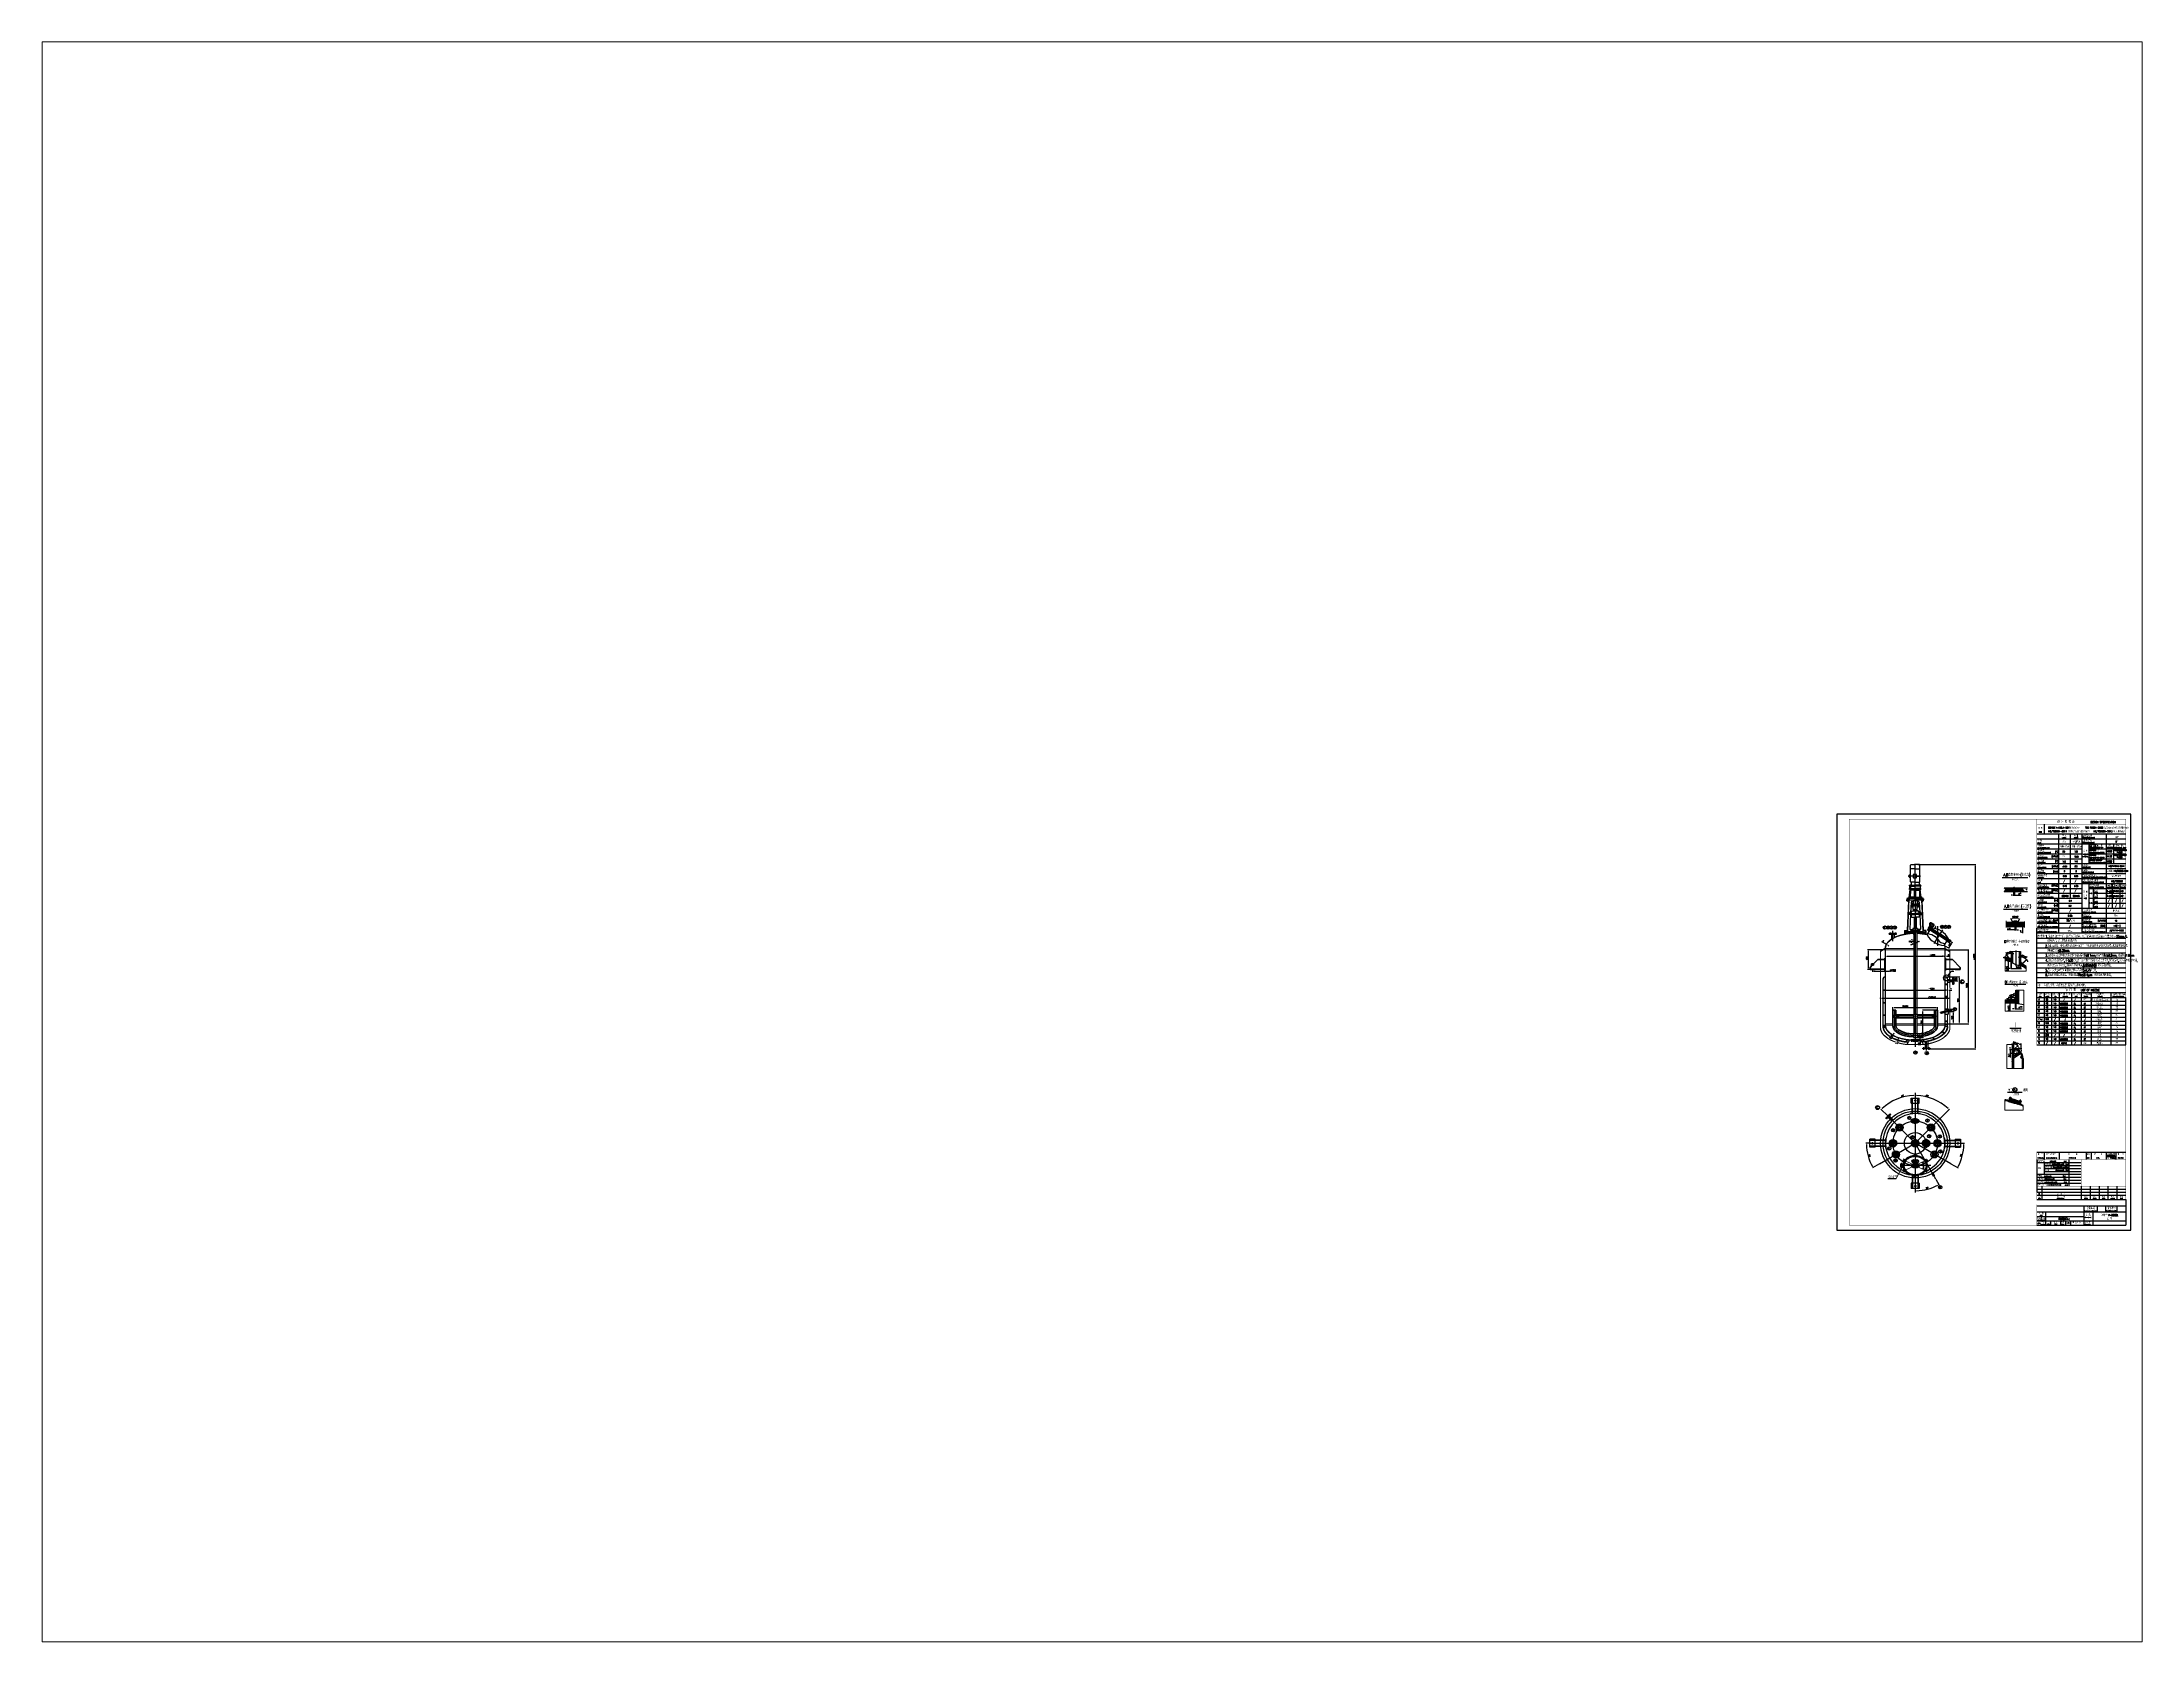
# Paper-space layout '布局1' of a CAD drawing. Extents: x 1.05 to 9.45, y 0.8 to 7.2.
# The model-space entities are those that its viewports show. They can reach past a viewport. Long polylines and large blocks are cut down to what shows.
import ezdxf
from ezdxf.enums import TextEntityAlignment as Align

# ---------------------------------------------------------------- set-up
doc = ezdxf.new("R2010")
doc.units = 0
doc.header["$MEASUREMENT"] = 0
for name, pattern in [('ACAD_ISO04W100', [30.5, 24, -3, 0.5, -3]), ('ACAD_ISO05W100', [34, 24, -3, 0.5, -3, 0.5, -3]), ('CENTER', [50.8, 31.75, -6.35, 6.35, -6.35]), ('CONTINUOUS0', [0]), ('CONTINUOUS1', [0]), ('DASH30', [34, 30, -2, 0, -2]), ('HIDDEN', [0.375, 0.25, -0.125])]:
    doc.linetypes.add(name, pattern=pattern)
doc.layers.get('0').update_dxf_attribs({"linetype": 'CONTINUOUS'})
doc.layers.get('DEFPOINTS').update_dxf_attribs({"linetype": 'CONTINUOUS'})
for name, color, linetype in [('003_THICK', 7, 'CONTINUOUS1'), ('004_THIN', 6, 'CONTINUOUS0'), ('1中心线', 3, 'ACAD_ISO04W100'), ('1轮廓实线层', 7, 'CONTINUOUS'), ('2文字标注', 5, 'CONTINUOUS'), ('3轮廓', 7, 'CONTINUOUS'), ('3轮廓、图框', 7, 'CONTINUOUS'), ('4文字、标注、剖面线', 5, 'CONTINUOUS'), ('4文字标注', 5, 'CONTINUOUS'), ('5剖面线', 4, 'CONTINUOUS'), ('6断裂线', 6, 'ACAD_ISO05W100'), ('7虚线', 1, 'HIDDEN'), ('wen', 5, 'CONTINUOUS')]:
    doc.layers.add(name, color=color, linetype=linetype)
for name, color, linetype, lineweight in [('2-中心线', 1, 'ACAD_ISO04W100', 18), ('3-粗直线', 7, 'CONTINUOUS', 40), ('DR', 7, 'CONTINUOUS', 50), ('中心线', 3, 'CENTER', 18), ('双点划线', 6, 'ACAD_ISO05W100', 18), ('文字，标注', 5, 'CONTINUOUS', 18), ('粗实线', 7, 'CONTINUOUS', 40), ('细实线', 5, 'CONTINUOUS', 18), ('虚线', 6, 'HIDDEN', 18), ('轮廓线', 7, 'CONTINUOUS', 30)]:
    doc.layers.add(name, color=color, linetype=linetype, lineweight=lineweight)
doc.styles.add('HZ', font='ROMANS.shx', dxfattribs={"width": 0.75, "bigfont": 'hmhz.shx'})
doc.styles.add('样式 2', font='ROMANS.shx', dxfattribs={"width": 0.75, "bigfont": 'hmhz.shx'})
doc.dimstyles.new('1-4 装配总图', dxfattribs={"dimscale": 4, "dimtxt": 3, "dimasz": 2.5, "dimexe": 1.25, "dimexo": 0, "dimgap": 1, "dimtad": 1, "dimdec": 0, "dimdsep": 46, "dimtxsty": '样式 2', "dimcen": 2.5, "dimclrd": 256, "dimclre": 256, "dimclrt": 256, "dimadec": 0, "dimazin": 0, "dimtfac": 1, "dimtdec": 0, "dimtmove": 0, "dimatfit": 1, "dimfxl": 1, "dimtfill": 1, "dimtfillclr": 256, "dimlwd": -1, "dimarcsym": 0})
doc.dimstyles.new('ISO-25', dxfattribs={"dimscale": 4, "dimtxt": 3, "dimasz": 2.5, "dimexe": 1.25, "dimexo": 0, "dimtad": 1, "dimdec": 0, "dimtxsty": '样式 2', "dimcen": 2.5, "dimclrd": 256, "dimclre": 256, "dimclrt": 256, "dimadec": 0, "dimazin": 0, "dimtfac": 1, "dimtdec": 0, "dimtmove": 0, "dimatfit": 3, "dimfxl": 1, "dimarcsym": 0})
doc.dimstyles.new('总图1', dxfattribs={"dimscale": 8, "dimtxt": 3, "dimasz": 2, "dimexe": 1, "dimexo": 0, "dimgap": 1, "dimtad": 1, "dimdec": 4, "dimzin": 11, "dimdsep": 46, "dimtxsty": '样式 2', "dimcen": 0, "dimclrd": 5, "dimclre": 5, "dimclrt": 5, "dimadec": 0, "dimazin": 0, "dimtfac": 0.7, "dimtdec": 4, "dimtmove": 0, "dimatfit": 0, "dimfxl": 1, "dimtolj": 1, "dimtzin": 11, "dimarcsym": 0})

# ---------------------------------------------------------------- blocks, each defined once
blk = doc.blocks.new('QW')
at = {"layer": '3轮廓'}
blk.add_line((30, -19), (30, -20), dxfattribs=at)
at = {"layer": '3轮廓', "const_width": 0.6}
for points in [[(0, 0), (0, -10)], [(180, -10), (0, -10)], [(0, -10), (0, -20)]]:
    blk.add_lwpolyline(points, dxfattribs=at)
at = {"layer": '4文字标注'}
for p, q in [((0, -20), (180, -20)), ((15, -10), (15, -20)), ((30, -10), (30, -19)), ((45, -10), (45, -20)), ((70, -10), (70, -20)), ((90, -10), (90, -20)), ((110, -10), (110, -20)), ((150, -10), (150, -20))]:
    blk.add_line(p, q, dxfattribs=at)
for points in [[(167.7, -18), (167.6, -18), (167.5, -18), (167.4, -18), (167.2, -17.9), (167, -18), (166.7, -18), (166.7, -18), (166.7, -18), (166.7, -18), (166.7, -18), (166.6, -18.2), (166.6, -18.2), (166.6, -18.3), (166.5, -18.4), (166.5, -18.5), (166.5, -18.5), (166.6, -18.6), (166.6, -18.7), (166.6, -18.8), (166.6, -18.8), (166.7, -18.9), (166.8, -18.9), (166.8, -19), (166.9, -19), (167, -19), (167.1, -19), (167.2, -19), (167.3, -19), (167.4, -19), (167.6, -19), (167.6, -19), (167.7, -19), (167.7, -19)], [(167.2, -17.4), (167.2, -17.7), (167.2, -17.8), (167.2, -18), (167.2, -18.2), (167.2, -18.3), (167.2, -18.5), (167.2, -18.6), (167.2, -18.8), (167.2, -18.9), (167.2, -19), (167.2, -19.1), (167.2, -19.2), (167.2, -19.2), (167.2, -19.3), (167.2, -19.3), (167.3, -19.4), (167.3, -19.4), (167.5, -19.5), (167.5, -19.5), (167.6, -19.5)]]:
    blk.add_lwpolyline(points, dxfattribs=at)
at = {"layer": '4文字标注', "style": 'HZ', "width": 0.75}
for s, height, p in [('符号', 3.5, (4.2, -15.4)), ('ITEM', 2, (4.4, -19.3)), ('公称尺寸', 3.5, (16.3, -15.6)), ('N.SIZE', 2, (18.1, -19.3)), ('公称压力', 3.5, (31.6, -15.6)), ('PN', 2, (36.1, -19.3)), ('连 接 标 准', 3.5, (48, -15.4)), ('CON.STD.', 2, (52.8, -19.3)), ('管 口 表', 5, (58.3, -7.4)), ('法兰型式', 3.5, (73.6, -15.6)), ('TYPE', 2, (76.8, -19.3)), ('LIST OF NOZZLE', 4, (89.4, -7.7)), ('连接面型式', 3.5, (92.7, -15.6)), ('FACING', 2, (95.7, -19.3)), ('用途或名称', 3.5, (120.7, -15.6)), ('SERVICE', 2, (123.5, -19.3)), ('PROJ.FROM  TO F.F.', 2, (153.2, -19.3)), ('设备中心线至法兰面', 3, (153.6, -15.1))]:
    blk.add_text(s, height=height, dxfattribs=at).set_placement(p)
blk = doc.blocks.new('*D65')
at = {"layer": '3轮廓', "color": 5, "lineweight": -2}
for p, q in [((-10893, 5851), (-10933, 5921)), ((-10793, 5851), (-10752, 5921))]:
    blk.add_line(p, q, dxfattribs=at)
at = {"layer": '3轮廓', "color": 5}
blk.add_arc((-10843, 5764), 168, 68.5251, 111.4749, dxfattribs=at)
for points in [[(-10906, 5925), (-10903, 5917), (-10927, 5910)], [(-10783, 5917), (-10779, 5925), (-10759, 5910)]]:
    blk.add_solid(points, dxfattribs=at)
at = {"layer": 'DEFPOINTS', "color": 0}
for p in [(-10893, 5851), (-10854, 5784), (-10832, 5784), (-10814, 5930), (-10793, 5851)]:
    blk.add_point(p, dxfattribs=at)
at = {"layer": '3轮廓', "color": 5, "insert": (-10843, 5957), "char_height": 30, "attachment_point": 5, "style": '样式 2'}
blk.add_mtext('60%%D%%P5%%D', dxfattribs=at)
blk = doc.blocks.new('*D66')
at = {"layer": '3轮廓', "color": 5, "lineweight": -2}
blk.add_line((-10956, 5098), (-11022, 5198), dxfattribs=at)
at = {"layer": '3轮廓', "color": 5}
for start, end in [(131.9748, 140.7814), (90, 123.1682), (72.3868, 81.1934)]:
    blk.add_arc((-10926, 5052), 163, start, end, dxfattribs=at)
for points in [[(-11032, 5169), (-11037, 5176), (-11015, 5188)], [(-10901, 5217), (-10901, 5208), (-10926, 5214)]]:
    blk.add_solid(points, dxfattribs=at)
at = {"layer": 'DEFPOINTS', "color": 0}
for p in [(-10957, 5211), (-10956, 5098), (-10926, 5248), (-10933, 5062), (-10926, 5052)]:
    blk.add_point(p, dxfattribs=at)
at = {"layer": '3轮廓', "color": 5, "insert": (-10983, 5231), "char_height": 30, "attachment_point": 5, "rotation": 17.583, "style": '样式 2'}
blk.add_mtext('30%%D%%P5%%d', dxfattribs=at)
blk = doc.blocks.new('*D67')
at = {"layer": '3轮廓', "color": 5}
for p, q in [((-10987, 5087), (-10987, 5112)), ((-10987, 5054), (-10987, 5062)), ((-10987, 5054), (-10987, 4848)), ((-10987, 5029), (-10987, 5004))]:
    blk.add_line(p, q, dxfattribs=at)
at = {"layer": '3轮廓', "color": 5, "lineweight": -2}
for p, q in [((-10933, 5062), (-10999, 5062)), ((-10933, 5054), (-10999, 5054))]:
    blk.add_line(p, q, dxfattribs=at)
at = {"layer": '3轮廓', "color": 5}
for points in [[(-10991, 5087), (-10983, 5087), (-10987, 5062)], [(-10983, 5029), (-10991, 5029), (-10987, 5054)]]:
    blk.add_solid(points, dxfattribs=at)
at = {"layer": 'DEFPOINTS', "color": 0}
for p in [(-10987, 5062), (-10933, 5062), (-10933, 5054)]:
    blk.add_point(p, dxfattribs=at)
at = {"layer": '3轮廓', "color": 5, "insert": (-11012, 4906), "char_height": 30, "attachment_point": 5, "rotation": 90, "style": '样式 2'}
blk.add_mtext('2%%P0.5', dxfattribs=at)
blk = doc.blocks.new('*D68')
at = {"layer": '3轮廓', "color": 5}
for p, q in [((-10958, 4914), (-10983, 4914)), ((-10933, 4914), (-10926, 4914)), ((-10926, 4914), (-10720, 4914)), ((-10901, 4914), (-10876, 4914))]:
    blk.add_line(p, q, dxfattribs=at)
at = {"layer": '3轮廓', "color": 5, "lineweight": -2}
for p, q in [((-10933, 5054), (-10933, 4902)), ((-10926, 5052), (-10926, 4902))]:
    blk.add_line(p, q, dxfattribs=at)
at = {"layer": '3轮廓', "color": 5}
for points in [[(-10958, 4910), (-10958, 4918), (-10933, 4914)], [(-10901, 4918), (-10901, 4910), (-10926, 4914)]]:
    blk.add_solid(points, dxfattribs=at)
at = {"layer": 'DEFPOINTS', "color": 0}
for p in [(-10933, 5054), (-10926, 5052), (-10926, 4914)]:
    blk.add_point(p, dxfattribs=at)
at = {"layer": '3轮廓', "color": 5, "insert": (-10779, 4939), "char_height": 30, "attachment_point": 5, "style": '样式 2'}
blk.add_mtext('2%%P0.5', dxfattribs=at)
blk = doc.blocks.new('*D69')
at = {"layer": '3轮廓', "color": 5, "lineweight": -2}
blk.add_line((-10710, 5005), (-10608, 5099), dxfattribs=at)
at = {"layer": '3轮廓', "color": 5}
for start, end in [(98.6508, 107.3015), (42.4308, 90), (25.1293, 33.7801)]:
    blk.add_arc((-10739, 4978), 166, start, end, dxfattribs=at)
for points in [[(-10764, 5138), (-10765, 5146), (-10739, 5144)], [(-10598, 5073), (-10605, 5068), (-10617, 5090)]]:
    blk.add_solid(points, dxfattribs=at)
at = {"layer": 'DEFPOINTS', "color": 0}
for p in [(-10739, 5248), (-10652, 5119), (-10739, 4978), (-10739, 4978), (-10710, 5005)]:
    blk.add_point(p, dxfattribs=at)
at = {"layer": '3轮廓', "color": 5, "insert": (-10664, 5154), "char_height": 30, "attachment_point": 5, "rotation": 336.7001, "style": '样式 2'}
blk.add_mtext('45%%D%%P5%%D', dxfattribs=at)
blk = doc.blocks.new('*D70')
at = {"layer": '3轮廓', "color": 5, "lineweight": -2}
blk.add_line((-10904, 4279), (-10957, 4323), dxfattribs=at)
at = {"layer": '3轮廓', "color": 5}
for start, end in [(149.6694, 159.3389), (90, 140), (70.6611, 80.3306)]:
    blk.add_arc((-10834, 4220), 148, start, end, dxfattribs=at)
for points in [[(-10959, 4292), (-10966, 4297), (-10948, 4315)], [(-10809, 4370), (-10810, 4362), (-10834, 4368)]]:
    blk.add_solid(points, dxfattribs=at)
at = {"layer": 'DEFPOINTS', "color": 0}
for p in [(-10904, 4279), (-10877, 4362), (-10834, 4424), (-10849, 4233), (-10834, 4218)]:
    blk.add_point(p, dxfattribs=at)
at = {"layer": '3轮廓', "color": 5, "insert": (-10907, 4377), "char_height": 30, "attachment_point": 5, "rotation": 25, "style": '样式 2'}
blk.add_mtext('50%%d%%p5%%d', dxfattribs=at)
blk = doc.blocks.new('*D71')
at = {"layer": '3轮廓', "color": 5}
for p, q in [((-10953, 4258), (-10953, 4283)), ((-10953, 4218), (-10953, 4233)), ((-10953, 4218), (-10953, 4055)), ((-10953, 4193), (-10953, 4168))]:
    blk.add_line(p, q, dxfattribs=at)
at = {"layer": '3轮廓', "color": 5, "lineweight": -2}
for p, q in [((-10849, 4233), (-10966, 4233)), ((-10849, 4218), (-10966, 4218))]:
    blk.add_line(p, q, dxfattribs=at)
at = {"layer": '3轮廓', "color": 5}
for points in [[(-10957, 4258), (-10949, 4258), (-10953, 4233)], [(-10949, 4193), (-10957, 4193), (-10953, 4218)]]:
    blk.add_solid(points, dxfattribs=at)
at = {"layer": 'DEFPOINTS', "color": 0}
for p in [(-10953, 4233), (-10849, 4233), (-10849, 4218)]:
    blk.add_point(p, dxfattribs=at)
at = {"layer": '3轮廓', "color": 5, "insert": (-10978, 4111), "char_height": 30, "attachment_point": 5, "rotation": 90, "style": '样式 2'}
blk.add_mtext('1%%P0.5', dxfattribs=at)
blk = doc.blocks.new('*D72')
at = {"layer": '3轮廓', "color": 5}
for p, q in [((-10874, 4098), (-10899, 4098)), ((-10849, 4098), (-10834, 4098)), ((-10834, 4098), (-10700, 4098)), ((-10809, 4098), (-10784, 4098))]:
    blk.add_line(p, q, dxfattribs=at)
at = {"layer": '3轮廓', "color": 5, "lineweight": -2}
for p, q in [((-10849, 4218), (-10849, 4085)), ((-10834, 4218), (-10834, 4085))]:
    blk.add_line(p, q, dxfattribs=at)
at = {"layer": '3轮廓', "color": 5}
for points in [[(-10874, 4093), (-10874, 4102), (-10849, 4098)], [(-10809, 4102), (-10809, 4093), (-10834, 4098)]]:
    blk.add_solid(points, dxfattribs=at)
at = {"layer": 'DEFPOINTS', "color": 0}
for p in [(-10849, 4218), (-10834, 4218), (-10834, 4098)]:
    blk.add_point(p, dxfattribs=at)
at = {"layer": '3轮廓', "color": 5, "insert": (-10742, 4123), "char_height": 30, "attachment_point": 5, "style": '样式 2'}
blk.add_mtext('{2{\\H0.58333x;\\S+0.5^ ;}}', dxfattribs=at)
blk = doc.blocks.new('*D73')
at = {"layer": '3轮廓', "color": 5, "lineweight": -2}
for p, q in [((-10834, 4325), (-10986, 4325)), ((-10904, 4279), (-10986, 4279))]:
    blk.add_line(p, q, dxfattribs=at)
at = {"layer": '3轮廓', "color": 5}
blk.add_line((-10974, 4300), (-10974, 4304), dxfattribs=at)
for points in [[(-10970, 4300), (-10978, 4300), (-10974, 4325)], [(-10978, 4304), (-10970, 4304), (-10974, 4279)]]:
    blk.add_solid(points, dxfattribs=at)
at = {"layer": 'DEFPOINTS', "color": 0}
for p in [(-10974, 4279), (-10904, 4279), (-10834, 4325)]:
    blk.add_point(p, dxfattribs=at)
at = {"layer": '3轮廓', "color": 5, "insert": (-10999, 4302), "char_height": 30, "attachment_point": 5, "rotation": 90, "style": '样式 2'}
blk.add_mtext('6', dxfattribs=at)
blk = doc.blocks.new('*D74')
at = {"layer": '3轮廓', "color": 5, "lineweight": -2}
for p, q in [((-10956, 5098), (-11062, 5120)), ((-10926, 5112), (-11058, 5138))]:
    blk.add_line(p, q, dxfattribs=at)
at = {"layer": '3轮廓', "color": 5}
blk.add_line((-11051, 5111), (-11045, 5142), dxfattribs=at)
for points in [[(-11047, 5111), (-11055, 5112), (-11046, 5136)], [(-11049, 5142), (-11041, 5141), (-11050, 5117)]]:
    blk.add_solid(points, dxfattribs=at)
at = {"layer": 'DEFPOINTS', "color": 0}
for p in [(-11050, 5117), (-10956, 5098), (-10926, 5112)]:
    blk.add_point(p, dxfattribs=at)
at = {"layer": '3轮廓', "color": 5, "insert": (-11072, 5132), "char_height": 30, "attachment_point": 5, "rotation": 78.5411, "style": '样式 2'}
blk.add_mtext('6', dxfattribs=at)
blk = doc.blocks.new('*D75')
at = {"layer": '3轮廓', "color": 5}
for p, q in [((-10854, 5696), (-11007, 5696)), ((-10879, 5696), (-10904, 5696)), ((-10832, 5696), (-10854, 5696)), ((-10807, 5696), (-10782, 5696))]:
    blk.add_line(p, q, dxfattribs=at)
at = {"layer": '3轮廓', "color": 5, "lineweight": -2}
for p, q in [((-10854, 5761), (-10854, 5683)), ((-10832, 5765), (-10832, 5683))]:
    blk.add_line(p, q, dxfattribs=at)
at = {"layer": '3轮廓', "color": 5}
for points in [[(-10879, 5691), (-10879, 5700), (-10854, 5696)], [(-10807, 5700), (-10807, 5691), (-10832, 5696)]]:
    blk.add_solid(points, dxfattribs=at)
at = {"layer": 'DEFPOINTS', "color": 0}
for p in [(-10854, 5761), (-10854, 5696), (-10832, 5765)]:
    blk.add_point(p, dxfattribs=at)
at = {"layer": '3轮廓', "color": 5, "insert": (-10970, 5721), "char_height": 30, "attachment_point": 5, "style": '样式 2'}
blk.add_mtext('1%%P1', dxfattribs=at)
blk = doc.blocks.new('*D76')
at = {"layer": '3轮廓', "color": 5, "lineweight": -2}
for p, q in [((-10832, 5784), (-10688, 5784)), ((-10832, 5761), (-10688, 5761))]:
    blk.add_line(p, q, dxfattribs=at)
at = {"layer": '3轮廓', "color": 5}
for p, q in [((-10700, 5809), (-10700, 5834)), ((-10700, 5784), (-10700, 5761)), ((-10700, 5761), (-10700, 5629)), ((-10700, 5736), (-10700, 5711))]:
    blk.add_line(p, q, dxfattribs=at)
for points in [[(-10705, 5809), (-10696, 5809), (-10700, 5784)], [(-10696, 5736), (-10705, 5736), (-10700, 5761)]]:
    blk.add_solid(points, dxfattribs=at)
at = {"layer": 'DEFPOINTS', "color": 0}
for p in [(-10832, 5784), (-10832, 5761), (-10700, 5761)]:
    blk.add_point(p, dxfattribs=at)
at = {"layer": '3轮廓', "color": 5, "insert": (-10725, 5658), "char_height": 30, "attachment_point": 5, "rotation": 90, "style": '样式 2'}
blk.add_mtext('{1{\\H0.58333x;\\S+1^ ;}}', dxfattribs=at)
blk = doc.blocks.new('*D77')
at = {"layer": '3轮廓', "color": 5, "lineweight": -2}
for p, q in [((-10690, 6469), (-10596, 6469)), ((-10679, 6541), (-10596, 6541))]:
    blk.add_line(p, q, dxfattribs=at)
at = {"layer": '3轮廓', "color": 5}
blk.add_line((-10609, 6494), (-10609, 6516), dxfattribs=at)
for points in [[(-10605, 6516), (-10613, 6516), (-10609, 6541)], [(-10613, 6494), (-10605, 6494), (-10609, 6469)]]:
    blk.add_solid(points, dxfattribs=at)
at = {"layer": 'DEFPOINTS', "color": 0}
for p in [(-10690, 6469), (-10679, 6541), (-10609, 6541)]:
    blk.add_point(p, dxfattribs=at)
at = {"layer": '3轮廓', "color": 5, "insert": (-10634, 6505), "char_height": 30, "attachment_point": 5, "rotation": 90, "style": '样式 2'}
blk.add_mtext('δ', dxfattribs=at)
blk = doc.blocks.new('*D78')
at = {"layer": '3轮廓', "color": 5}
for p, q in [((-10903, 6396), (-10928, 6396)), ((-10878, 6396), (-10860, 6396)), ((-10860, 6396), (-10723, 6396)), ((-10835, 6396), (-10810, 6396))]:
    blk.add_line(p, q, dxfattribs=at)
at = {"layer": '3轮廓', "color": 5, "lineweight": -2}
for p, q in [((-10878, 6469), (-10878, 6383)), ((-10860, 6469), (-10860, 6383))]:
    blk.add_line(p, q, dxfattribs=at)
at = {"layer": '3轮廓', "color": 5}
for points in [[(-10903, 6392), (-10903, 6400), (-10878, 6396)], [(-10835, 6400), (-10835, 6392), (-10860, 6396)]]:
    blk.add_solid(points, dxfattribs=at)
at = {"layer": 'DEFPOINTS', "color": 0}
for p in [(-10878, 6469), (-10860, 6469), (-10860, 6396)]:
    blk.add_point(p, dxfattribs=at)
at = {"layer": '3轮廓', "color": 5, "insert": (-10754, 6421), "char_height": 30, "attachment_point": 5, "style": '样式 2'}
blk.add_mtext('{0{\\H0.58333x;\\S+1^ ;}}', dxfattribs=at)
blk = doc.blocks.new('*D79')
at = {"layer": '3轮廓', "color": 5}
for p, q in [((-12293, 5158), (-12318, 5158)), ((-12268, 5158), (-12260, 5158)), ((-12235, 5158), (-12175, 5158))]:
    blk.add_line(p, q, dxfattribs=at)
at = {"layer": '3轮廓', "color": 5, "lineweight": -2}
for p, q in [((-12268, 5150), (-12268, 5170)), ((-12260, 5150), (-12260, 5170))]:
    blk.add_line(p, q, dxfattribs=at)
at = {"layer": '3轮廓', "color": 5}
for points in [[(-12293, 5154), (-12293, 5162), (-12268, 5158)], [(-12235, 5162), (-12235, 5154), (-12260, 5158)]]:
    blk.add_solid(points, dxfattribs=at)
at = {"layer": 'DEFPOINTS', "color": 0}
for p in [(-12268, 5150), (-12260, 5158), (-12260, 5150)]:
    blk.add_point(p, dxfattribs=at)
at = {"layer": '3轮廓', "color": 5, "insert": (-12193, 5183), "char_height": 30, "attachment_point": 5, "style": '样式 2'}
blk.add_mtext('8', dxfattribs=at)
blk = doc.blocks.new('*D80')
at = {"layer": '3轮廓', "color": 5}
for p, q in [((-13452, 5402), (-13541, 5454)), ((-13474, 5415), (-13496, 5427)), ((-13446, 5398), (-13452, 5402)), ((-13424, 5386), (-13402, 5373))]:
    blk.add_line(p, q, dxfattribs=at)
at = {"layer": '3轮廓', "color": 5, "lineweight": -2}
for p, q in [((-13451, 5404), (-13459, 5391)), ((-13444, 5400), (-13452, 5387))]:
    blk.add_line(p, q, dxfattribs=at)
at = {"layer": '3轮廓', "color": 5}
for points in [[(-13476, 5411), (-13472, 5418), (-13452, 5402)], [(-13422, 5389), (-13426, 5382), (-13446, 5398)]]:
    blk.add_solid(points, dxfattribs=at)
at = {"layer": 'DEFPOINTS', "color": 0}
for p in [(-13452, 5402), (-13451, 5404), (-13444, 5400)]:
    blk.add_point(p, dxfattribs=at)
at = {"layer": '3轮廓', "color": 5, "insert": (-13514, 5467), "char_height": 30, "attachment_point": 5, "rotation": 329.8754, "style": '样式 2'}
blk.add_mtext('6{}{{\\H0.7x;}{}}', dxfattribs=at)
blk = doc.blocks.new('*D81')
at = {"layer": '3轮廓', "color": 5, "lineweight": -2}
for p, q in [((-13468, 5292), (-13831, 5292)), ((-13757, 4892), (-13831, 4892))]:
    blk.add_line(p, q, dxfattribs=at)
at = {"layer": '3轮廓', "color": 5}
blk.add_line((-13818, 5267), (-13818, 4917), dxfattribs=at)
for points in [[(-13814, 5267), (-13822, 5267), (-13818, 5292)], [(-13822, 4917), (-13814, 4917), (-13818, 4892)]]:
    blk.add_solid(points, dxfattribs=at)
at = {"layer": 'DEFPOINTS', "color": 0}
for p in [(-13468, 5292), (-13818, 4892), (-13757, 4892)]:
    blk.add_point(p, dxfattribs=at)
at = {"layer": '3轮廓', "color": 5, "insert": (-13843, 5117), "char_height": 30, "attachment_point": 5, "rotation": 90, "style": '样式 2'}
blk.add_mtext('400', dxfattribs=at)
blk = doc.blocks.new('*D82')
at = {"layer": '4文字标注', "lineweight": -2}
for p, q in [((-13729, 4883), (-13729, 4843)), ((-13704, 4855), (-13263, 4855))]:
    blk.add_line(p, q, dxfattribs=at)
at = {"layer": '4文字标注'}
blk.add_solid([(-13704, 4860), (-13704, 4851), (-13729, 4855)], dxfattribs=at)
at = {"layer": 'DEFPOINTS', "color": 0}
blk.add_point((-13729, 4883), dxfattribs=at)
at = {"layer": '4文字标注', "insert": (-13320, 4877), "char_height": 30, "attachment_point": 5, "style": '样式 2', "bg_fill": 3, "box_fill_scale": 1.25, "bg_fill_color": 256, "bg_fill_true_color": 13158600, "bg_fill_transparency": 0}
blk.add_mtext('%%C1720', dxfattribs=at)
at = {"layer": 'DEFPOINTS', "color": 0}
for p in [(-13281, 4855), (-13281, 4695)]:
    blk.add_point(p, dxfattribs=at)
blk = doc.blocks.new('_None')
blk = doc.blocks.new('*U64')
at = {"color": 3, "linetype": 'CENTER'}
blk.add_line((420, 128), (405, 128), dxfattribs=at)
at = {"color": 7, "linetype": 'Continuous'}
for p, q in [((414, 146), (411, 146)), ((411, 146), (411, 109)), ((411, 109), (414, 109)), ((414, 109), (414, 146))]:
    blk.add_line(p, q, dxfattribs=at)
blk = doc.blocks.new('*D83')
at = {"layer": '3轮廓', "color": 5, "lineweight": -2}
for p, q in [((-13571, 4307), (-13571, 4319)), ((-12165, 4307), (-12165, 4319))]:
    blk.add_line(p, q, dxfattribs=at)
at = {"layer": '3轮廓', "color": 5}
blk.add_line((-12190, 4307), (-13546, 4307), dxfattribs=at)
for points in [[(-13546, 4311), (-13546, 4303), (-13571, 4307)], [(-12190, 4303), (-12190, 4311), (-12165, 4307)]]:
    blk.add_solid(points, dxfattribs=at)
at = {"layer": 'DEFPOINTS', "color": 0}
for p in [(-13571, 4307), (-13571, 4307), (-12165, 4307)]:
    blk.add_point(p, dxfattribs=at)
at = {"layer": '3轮廓', "color": 5, "insert": (-12534, 4332), "char_height": 30, "attachment_point": 5, "style": '样式 2'}
blk.add_mtext('{{\\fISOCPEUR|b0|i0|c134|p0;%%c}1404x2}', dxfattribs=at)
blk = doc.blocks.new('*D84')
at = {"layer": '3轮廓', "color": 5, "lineweight": -2}
for p, q in [((-13468, 5159), (-13468, 5145)), ((-12268, 5159), (-12268, 5145))]:
    blk.add_line(p, q, dxfattribs=at)
at = {"layer": '3轮廓', "color": 5}
blk.add_line((-13443, 5158), (-12293, 5158), dxfattribs=at)
for points in [[(-13443, 5162), (-13443, 5154), (-13468, 5158)], [(-12293, 5154), (-12293, 5162), (-12268, 5158)]]:
    blk.add_solid(points, dxfattribs=at)
at = {"layer": 'DEFPOINTS', "color": 0}
for p in [(-13468, 5159), (-12268, 5159), (-12268, 5158)]:
    blk.add_point(p, dxfattribs=at)
at = {"layer": '3轮廓', "color": 5, "insert": (-12522, 5183), "char_height": 30, "attachment_point": 5, "style": '样式 2'}
blk.add_mtext('{{\\fISOCPEUR|b0|i0|c0|p22;%%c}1200}', dxfattribs=at)
blk = doc.blocks.new('*D85')
at = {"layer": '3轮廓', "color": 5, "lineweight": -2}
blk.add_line((-12312, 1935), (-12177, 2070), dxfattribs=at)
at = {"layer": '3轮廓', "color": 5}
blk.add_arc((-12868, 1379), 965, 46.4848, 88.5152, dxfattribs=at)
for points in [[(-12843, 2347), (-12843, 2339), (-12868, 2343)], [(-12207, 2075), (-12201, 2081), (-12186, 2061)]]:
    blk.add_solid(points, dxfattribs=at)
at = {"layer": 'DEFPOINTS', "color": 0}
for p in [(-12868, 2396), (-12386, 2214), (-12312, 1935), (-12868, 1379), (-12868, 386)]:
    blk.add_point(p, dxfattribs=at)
at = {"layer": '3轮廓', "color": 5, "insert": (-12624, 2338), "char_height": 30, "attachment_point": 5, "rotation": 345.7175, "style": '样式 2'}
blk.add_mtext('45%%d', dxfattribs=at)
blk = doc.blocks.new('*D86')
at = {"layer": '3轮廓', "color": 5, "lineweight": -2}
blk.add_line((-13424, 1935), (-13561, 2071), dxfattribs=at)
at = {"layer": '3轮廓', "color": 5}
blk.add_arc((-12868, 1379), 967, 91.4812, 133.5188, dxfattribs=at)
for points in [[(-12893, 2341), (-12893, 2350), (-12868, 2346)], [(-13537, 2083), (-13531, 2077), (-13552, 2063)]]:
    blk.add_solid(points, dxfattribs=at)
at = {"layer": 'DEFPOINTS', "color": 0}
for p in [(-13352, 2216), (-12868, 2396), (-13424, 1935), (-12868, 1379), (-12868, 386)]:
    blk.add_point(p, dxfattribs=at)
at = {"layer": '3轮廓', "color": 5, "insert": (-13124, 2337), "char_height": 30, "attachment_point": 5, "rotation": 14.9357, "style": '样式 2'}
blk.add_mtext('45%%d', dxfattribs=at)
blk = doc.blocks.new('*D87')
at = {"layer": '3轮廓', "color": 5, "lineweight": -2}
for p, q in [((-12268, 5292), (-11787, 5292)), ((-12268, 3792), (-11787, 3792))]:
    blk.add_line(p, q, dxfattribs=at)
at = {"layer": '3轮廓', "color": 5}
blk.add_line((-11800, 5267), (-11800, 3817), dxfattribs=at)
for points in [[(-11796, 5267), (-11804, 5267), (-11800, 5292)], [(-11804, 3817), (-11796, 3817), (-11800, 3792)]]:
    blk.add_solid(points, dxfattribs=at)
at = {"layer": 'DEFPOINTS', "color": 0}
for p in [(-12268, 5292), (-12268, 3792), (-11800, 3792)]:
    blk.add_point(p, dxfattribs=at)
at = {"layer": '3轮廓', "color": 5, "insert": (-11825, 4565), "char_height": 30, "attachment_point": 5, "rotation": 90, "style": '样式 2'}
blk.add_mtext('1500', dxfattribs=at)
blk = doc.blocks.new('*D88')
at = {"layer": '3轮廓', "color": 5, "lineweight": -2}
for p, q in [((-12816, 7013), (-11641, 7013)), ((-12604, 3286), (-11641, 3286))]:
    blk.add_line(p, q, dxfattribs=at)
at = {"layer": '3轮廓', "color": 5}
blk.add_line((-11653, 6988), (-11653, 3311), dxfattribs=at)
for points in [[(-11649, 6988), (-11657, 6988), (-11653, 7013)], [(-11657, 3311), (-11649, 3311), (-11653, 3286)]]:
    blk.add_solid(points, dxfattribs=at)
at = {"layer": 'DEFPOINTS', "color": 0}
for p in [(-12816, 7013), (-12604, 3286), (-11653, 3286)]:
    blk.add_point(p, dxfattribs=at)
at = {"layer": '3轮廓', "color": 5, "insert": (-11678, 5149), "char_height": 30, "attachment_point": 5, "rotation": 90, "style": '样式 2'}
blk.add_mtext('~4000', dxfattribs=at)
blk = doc.blocks.new('*D89')
at = {"layer": '3轮廓', "color": 5, "lineweight": -2}
for p, q in [((-13772, 1379), (-13867, 1379)), ((-13591, 962), (-13733, 880))]:
    blk.add_line(p, q, dxfattribs=at)
at = {"layer": '3轮廓', "color": 5}
blk.add_arc((-12868, 1379), 986, 181.4529, 208.5471, dxfattribs=at)
for points in [[(-13850, 1354), (-13858, 1354), (-13854, 1379)], [(-13738, 906), (-13731, 910), (-13722, 886)]]:
    blk.add_solid(points, dxfattribs=at)
at = {"layer": 'DEFPOINTS', "color": 0}
for p in [(-13772, 1379), (-12868, 1379), (-11964, 1379), (-13839, 1208), (-13591, 962)]:
    blk.add_point(p, dxfattribs=at)
at = {"layer": '3轮廓', "color": 5, "insert": (-13796, 1130), "char_height": 30, "attachment_point": 5, "rotation": 285, "style": '样式 2'}
blk.add_mtext('30%%d', dxfattribs=at)
blk = doc.blocks.new('管口符号')
at = {"layer": '4文字标注'}
blk.add_circle((-1249.1, -514.7), 4, dxfattribs=at)
at = {"layer": '4文字标注', "style": '样式 2', "width": 0.7}
for tag, p, height in [('A', (-1250.8, -516.6), 5), ('1', (-1247.7, -516.6), 2)]:
    blk.add_attdef(tag, p, '', height=height, dxfattribs=at)
blk = doc.blocks.new('*D90')
at = {"layer": '3轮廓', "color": 5, "lineweight": -2}
for p, q in [((-13318, 4067), (-13318, 4133)), ((-12418, 4067), (-12418, 4133))]:
    blk.add_line(p, q, dxfattribs=at)
at = {"layer": '3轮廓', "color": 5}
blk.add_line((-13293, 4121), (-12443, 4121), dxfattribs=at)
for points in [[(-13293, 4125), (-13293, 4116), (-13318, 4121)], [(-12443, 4116), (-12443, 4125), (-12418, 4121)]]:
    blk.add_solid(points, dxfattribs=at)
at = {"layer": 'DEFPOINTS', "color": 0}
for p in [(-13318, 4067), (-12418, 4121), (-12418, 4067)]:
    blk.add_point(p, dxfattribs=at)
at = {"layer": '3轮廓', "color": 5, "insert": (-13066, 4146), "char_height": 30, "attachment_point": 5, "style": '样式 2'}
blk.add_mtext('DJ900', dxfattribs=at)
blk = doc.blocks.new('*D91')
at = {"layer": '3轮廓', "color": 5, "lineweight": -2}
for p, q in [((-12868, 3517), (-12757, 3517)), ((-12868, 3467), (-12757, 3467))]:
    blk.add_line(p, q, dxfattribs=at)
at = {"layer": '3轮廓', "color": 5}
for p, q in [((-12770, 3542), (-12770, 3567)), ((-12770, 3467), (-12770, 3517)), ((-12770, 3467), (-12770, 3360)), ((-12770, 3442), (-12770, 3417))]:
    blk.add_line(p, q, dxfattribs=at)
for points in [[(-12774, 3542), (-12765, 3542), (-12770, 3517)], [(-12765, 3442), (-12774, 3442), (-12770, 3467)]]:
    blk.add_solid(points, dxfattribs=at)
at = {"layer": 'DEFPOINTS', "color": 0}
for p in [(-12868, 3517), (-12868, 3467), (-12770, 3517)]:
    blk.add_point(p, dxfattribs=at)
at = {"layer": '3轮廓', "color": 5, "insert": (-12795, 3388), "char_height": 30, "attachment_point": 5, "rotation": 90, "style": '样式 2'}
blk.add_mtext('50', dxfattribs=at)
blk = doc.blocks.new('*D92')
at = {"layer": '3轮廓', "color": 5, "lineweight": -2}
for p, q in [((-12478, 4067), (-12724, 4067)), ((-12757, 3517), (-12699, 3517))]:
    blk.add_line(p, q, dxfattribs=at)
at = {"layer": '3轮廓', "color": 5}
blk.add_line((-12712, 3542), (-12712, 4042), dxfattribs=at)
for points in [[(-12707, 4042), (-12716, 4042), (-12712, 4067)], [(-12716, 3542), (-12707, 3542), (-12712, 3517)]]:
    blk.add_solid(points, dxfattribs=at)
at = {"layer": 'DEFPOINTS', "color": 0}
for p in [(-12712, 4067), (-12478, 4067), (-12757, 3517)]:
    blk.add_point(p, dxfattribs=at)
at = {"layer": '3轮廓', "color": 5, "insert": (-12737, 3824), "char_height": 30, "attachment_point": 5, "rotation": 90, "style": '样式 2'}
blk.add_mtext('550', dxfattribs=at)
blk = doc.blocks.new('1')
at = {"layer": '3轮廓', "const_width": 0.6}
blk.add_lwpolyline([(0, 0), (0, -8)], dxfattribs=at)
at = {"layer": '4文字标注'}
for p, q in [((0, 0), (180, 0)), ((15, 0), (15, -8)), ((30, 0), (30, -8)), ((45, 0), (45, -8)), ((70, 0), (70, -8)), ((90, 0), (90, -8)), ((110, 0), (110, -8)), ((150, 0), (150, -8)), ((180, -8), (180, 0)), ((0, -8), (180, -8))]:
    blk.add_line(p, q, dxfattribs=at)
at = {"layer": '3轮廓', "color": 5, "style": '样式 2', "width": 0.7}
for tag, p in [('J1', (4.6, -5.5)), ('J3', (20.5, -5.6)), ('J4', (36.6, -5.9)), ('J5', (55, -6.2)), ('J6', (77.2, -6.3)), ('J7', (97.3, -6.5)), ('J8', (127.3, -6.7)), ('J9', (161.9, -6))]:
    blk.add_attdef(tag, text='', height=3, dxfattribs=at).set_placement(p, align=Align.CENTER)
blk.add_attdef('J2', (7.8, -5.7), '', height=2, dxfattribs=at)
blk = doc.blocks.new('*D93')
at = {"layer": '3轮廓', "color": 5, "lineweight": -2}
for p, q in [((-11964, 1379), (-11870, 1379)), ((-12146, 962), (-12003, 880))]:
    blk.add_line(p, q, dxfattribs=at)
at = {"layer": '3轮廓', "color": 5}
blk.add_arc((-12868, 1379), 986, 331.4529, 358.5471, dxfattribs=at)
for points in [[(-11878, 1354), (-11887, 1354), (-11882, 1379)], [(-12006, 910), (-11998, 906), (-12014, 886)]]:
    blk.add_solid(points, dxfattribs=at)
at = {"layer": 'DEFPOINTS', "color": 0}
for p in [(-13772, 1379), (-12868, 1379), (-11964, 1379), (-12146, 962), (-11942, 1042)]:
    blk.add_point(p, dxfattribs=at)
at = {"layer": '3轮廓', "color": 5, "insert": (-11940, 1130), "char_height": 30, "attachment_point": 5, "rotation": 75, "style": '样式 2'}
blk.add_mtext('30%%d', dxfattribs=at)
blk = doc.blocks.new('*D94')
at = {"layer": '3轮廓', "color": 5, "lineweight": -2}
blk.add_line((-12451, 656), (-12381, 535), dxfattribs=at)
at = {"layer": '3轮廓', "color": 5}
blk.add_arc((-12868, 1379), 961, 271.4901, 298.5099, dxfattribs=at)
for points in [[(-12407, 530), (-12411, 538), (-12387, 546)], [(-12843, 422), (-12843, 414), (-12868, 417)]]:
    blk.add_solid(points, dxfattribs=at)
at = {"layer": 'DEFPOINTS', "color": 0}
for p in [(-12868, 2396), (-12868, 1379), (-12701, 432), (-12451, 656), (-12868, 386)]:
    blk.add_point(p, dxfattribs=at)
at = {"layer": '3轮廓', "color": 5, "insert": (-12626, 474), "char_height": 30, "attachment_point": 5, "rotation": 15, "style": '样式 2'}
blk.add_mtext('30%%d', dxfattribs=at)
blk = doc.blocks.new('A$C21EA7D01')
at = {"layer": '3轮廓'}
for p, q in [((0, 0), (0, 11)), ((0, 0), (23, 0)), ((3, 12), (20, 12)), ((6, 11), (6, 0)), ((17, 11), (17, 0)), ((23, 0), (23, 11))]:
    blk.add_line(p, q, dxfattribs=at)
for centre, radius, start, end in [((3, 9), 3.48, 34.858, 145.142), ((11, 1), 11.5, 60.4605, 119.5395), ((20, 9), 3.48, 34.858, 145.142)]:
    blk.add_arc(centre, radius, start, end, dxfattribs=at)
blk = doc.blocks.new('*D95')
at = {"layer": '3轮廓', "color": 5, "lineweight": -2}
blk.add_line((-10878, 3269), (-10960, 3269), dxfattribs=at)
blk.add_line((-10878, 3269), (-10960, 3269), dxfattribs=at)
at = {"layer": '3轮廓', "color": 5}
for p, q in [((-10947, 3294), (-10947, 3319)), ((-10947, 3269), (-10947, 3116)), ((-10947, 3269), (-10947, 3269)), ((-10947, 3244), (-10947, 3219))]:
    blk.add_line(p, q, dxfattribs=at)
for points in [[(-10951, 3294), (-10943, 3294), (-10947, 3269)], [(-10943, 3244), (-10951, 3244), (-10947, 3269)]]:
    blk.add_solid(points, dxfattribs=at)
at = {"layer": 'DEFPOINTS', "color": 0}
for p in [(-10947, 3269), (-10878, 3269), (-10878, 3269)]:
    blk.add_point(p, dxfattribs=at)
at = {"layer": '3轮廓', "color": 5, "insert": (-10972, 3153), "char_height": 30, "attachment_point": 5, "rotation": 90, "style": '样式 2'}
blk.add_mtext('1%%P1', dxfattribs=at)
blk = doc.blocks.new('*D96')
at = {"layer": '3轮廓', "color": 5}
for p, q in [((-10903, 3192), (-10928, 3192)), ((-10878, 3192), (-10876, 3192)), ((-10851, 3192), (-10751, 3192))]:
    blk.add_line(p, q, dxfattribs=at)
at = {"layer": '3轮廓', "color": 5, "lineweight": -2}
for p, q in [((-10878, 3268), (-10878, 3180)), ((-10876, 3268), (-10876, 3180))]:
    blk.add_line(p, q, dxfattribs=at)
at = {"layer": '3轮廓', "color": 5}
for points in [[(-10903, 3188), (-10903, 3196), (-10878, 3192)], [(-10851, 3196), (-10851, 3188), (-10876, 3192)]]:
    blk.add_solid(points, dxfattribs=at)
at = {"layer": 'DEFPOINTS', "color": 0}
for p in [(-10878, 3268), (-10876, 3268), (-10876, 3192)]:
    blk.add_point(p, dxfattribs=at)
at = {"layer": '3轮廓', "color": 5, "insert": (-10789, 3217), "char_height": 30, "attachment_point": 5, "style": '样式 2'}
blk.add_mtext('1%%P1', dxfattribs=at)
blk = doc.blocks.new('*D97')
at = {"layer": '3轮廓', "color": 5}
for p, q in [((-10723, 3296), (-10723, 3399)), ((-10723, 3321), (-10723, 3346)), ((-10723, 3296), (-10723, 3285)), ((-10723, 3260), (-10723, 3235))]:
    blk.add_line(p, q, dxfattribs=at)
at = {"layer": '3轮廓', "color": 5, "lineweight": -2}
for p, q in [((-10878, 3296), (-10711, 3296)), ((-10862, 3285), (-10711, 3285))]:
    blk.add_line(p, q, dxfattribs=at)
at = {"layer": '3轮廓', "color": 5}
for points in [[(-10727, 3321), (-10719, 3321), (-10723, 3296)], [(-10719, 3260), (-10727, 3260), (-10723, 3285)]]:
    blk.add_solid(points, dxfattribs=at)
at = {"layer": 'DEFPOINTS', "color": 0}
for p in [(-10878, 3296), (-10862, 3285), (-10723, 3285)]:
    blk.add_point(p, dxfattribs=at)
at = {"layer": '3轮廓', "color": 5, "insert": (-10748, 3382), "char_height": 30, "attachment_point": 5, "rotation": 90, "style": '样式 2'}
blk.add_mtext('6', dxfattribs=at)
blk = doc.blocks.new('*D98')
at = {"layer": '3轮廓', "color": 5, "lineweight": -2}
for p, q in [((-10878, 3336), (-10878, 3398)), ((-10862, 3285), (-10785, 3358))]:
    blk.add_line(p, q, dxfattribs=at)
at = {"layer": '3轮廓', "color": 5}
for start, end in [(102.34, 114.6799), (43.5291, 90), (18.8491, 31.1891)]:
    blk.add_arc((-10878, 3269), 116, start, end, dxfattribs=at)
for points in [[(-10903, 3379), (-10904, 3387), (-10878, 3385)], [(-10776, 3332), (-10782, 3327), (-10794, 3349)]]:
    blk.add_solid(points, dxfattribs=at)
at = {"layer": 'DEFPOINTS', "color": 0}
for p in [(-10878, 3336), (-10878, 3265), (-10876, 3271), (-10862, 3285), (-10818, 3369)]:
    blk.add_point(p, dxfattribs=at)
at = {"layer": '3轮廓', "color": 5, "insert": (-10834, 3403), "char_height": 30, "attachment_point": 5, "rotation": 341.9088, "style": '样式 2'}
blk.add_mtext('50%%D%%P5%%D', dxfattribs=at)
blk = doc.blocks.new('*D99')
at = {"layer": '3轮廓', "color": 5}
blk.add_line((-10753, 3177), (-10878, 3094), dxfattribs=at)
blk.add_solid([(-10751, 3174), (-10756, 3180), (-10732, 3191)], dxfattribs=at)
at = {"layer": 'DEFPOINTS', "color": 0}
for p in [(-10878, 3094), (-10732, 3191)]:
    blk.add_point(p, dxfattribs=at)
at = {"layer": '3轮廓', "color": 5, "insert": (-10828, 3157), "char_height": 30, "attachment_point": 5, "rotation": 33.6274, "style": '样式 2'}
blk.add_mtext('R50', dxfattribs=at)
blk = doc.blocks.new('*D101')
at = {"layer": '3轮廓', "color": 5, "lineweight": -2}
for p, q in [((-12260, 4042), (-12082, 4042)), ((-12107, 3792), (-12082, 3792))]:
    blk.add_line(p, q, dxfattribs=at)
at = {"layer": '3轮廓', "color": 5}
blk.add_line((-12095, 3817), (-12095, 4017), dxfattribs=at)
for points in [[(-12091, 4017), (-12099, 4017), (-12095, 4042)], [(-12099, 3817), (-12091, 3817), (-12095, 3792)]]:
    blk.add_solid(points, dxfattribs=at)
at = {"layer": '3轮廓', "color": 5, "insert": (-12120, 3917), "char_height": 30, "attachment_point": 5, "rotation": 90, "style": '样式 2', "bg_fill": 3, "box_fill_scale": 1.25, "bg_fill_color": 256, "bg_fill_true_color": 13158600, "bg_fill_transparency": 0}
blk.add_mtext('250', dxfattribs=at)
at = {"layer": 'DEFPOINTS', "color": 0}
for p in [(-12260, 4042), (-12095, 4042), (-12107, 3792)]:
    blk.add_point(p, dxfattribs=at)
blk = doc.blocks.new('*D102')
at = {"layer": '3轮廓', "color": 5}
for p, q in [((-13329, 3536), (-13356, 3483)), ((-13314, 3565), (-13317, 3558)), ((-13302, 3588), (-13290, 3610))]:
    blk.add_line(p, q, dxfattribs=at)
at = {"layer": '3轮廓', "color": 5, "lineweight": -2}
for p, q in [((-13304, 3552), (-13328, 3564)), ((-13301, 3559), (-13325, 3571))]:
    blk.add_line(p, q, dxfattribs=at)
at = {"layer": '3轮廓', "color": 5}
for points in [[(-13325, 3534), (-13332, 3538), (-13317, 3558)], [(-13306, 3590), (-13298, 3586), (-13314, 3565)]]:
    blk.add_solid(points, dxfattribs=at)
at = {"layer": '3轮廓', "color": 5, "insert": (-13371, 3510), "char_height": 30, "attachment_point": 5, "rotation": 62.5255, "style": '样式 2', "bg_fill": 3, "box_fill_scale": 1.25, "bg_fill_color": 256, "bg_fill_true_color": 13158600, "bg_fill_transparency": 0}
blk.add_mtext('8', dxfattribs=at)
at = {"layer": 'DEFPOINTS', "color": 0}
for p in [(-13317, 3558), (-13304, 3552), (-13301, 3559)]:
    blk.add_point(p, dxfattribs=at)
blk = doc.blocks.new('*D103')
at = {"layer": '3轮廓', "color": 5}
for p, q in [((-13219, 3438), (-13238, 3380)), ((-13211, 3465), (-13212, 3462)), ((-13203, 3489), (-13196, 3513))]:
    blk.add_line(p, q, dxfattribs=at)
at = {"layer": '3轮廓', "color": 5, "lineweight": -2}
for p, q in [((-13217, 3463), (-13200, 3458)), ((-13215, 3467), (-13199, 3462))]:
    blk.add_line(p, q, dxfattribs=at)
at = {"layer": '3轮廓', "color": 5}
for points in [[(-13215, 3437), (-13223, 3439), (-13212, 3462)], [(-13207, 3491), (-13199, 3488), (-13211, 3465)]]:
    blk.add_solid(points, dxfattribs=at)
at = {"layer": '3轮廓', "color": 5, "insert": (-13256, 3404), "char_height": 30, "attachment_point": 5, "rotation": 72.4575, "style": '样式 2', "bg_fill": 3, "box_fill_scale": 1.25, "bg_fill_color": 256, "bg_fill_true_color": 13158600, "bg_fill_transparency": 0}
blk.add_mtext('4', dxfattribs=at)
at = {"layer": 'DEFPOINTS', "color": 0}
for p in [(-13217, 3463), (-13215, 3467), (-13212, 3462)]:
    blk.add_point(p, dxfattribs=at)
blk = doc.blocks.new('*D104')
at = {"layer": '3轮廓', "color": 5, "lineweight": -2}
for p, q in [((-13518, 4476), (-13518, 4489)), ((-12218, 4476), (-12218, 4489))]:
    blk.add_line(p, q, dxfattribs=at)
at = {"layer": '3轮廓', "color": 5}
blk.add_line((-13493, 4476), (-12243, 4476), dxfattribs=at)
for points in [[(-13493, 4481), (-13493, 4472), (-13518, 4476)], [(-12243, 4472), (-12243, 4481), (-12218, 4476)]]:
    blk.add_solid(points, dxfattribs=at)
at = {"layer": 'DEFPOINTS', "color": 0}
for p in [(-13518, 4476), (-12218, 4476), (-12218, 4476)]:
    blk.add_point(p, dxfattribs=at)
at = {"layer": '3轮廓', "color": 5, "insert": (-12539, 4501), "char_height": 30, "attachment_point": 5, "style": '样式 2', "bg_fill": 3, "box_fill_scale": 1.25, "bg_fill_color": 256, "bg_fill_true_color": 13158600, "bg_fill_transparency": 0}
blk.add_mtext('{{\\fISOCPEUR|b0|i0|c0|p22;%%c}1300}', dxfattribs=at)
blk = doc.blocks.new('*D105')
at = {"layer": '3轮廓', "color": 5}
for p, q in [((-12243, 4477), (-12268, 4477)), ((-12218, 4477), (-12214, 4477)), ((-12189, 4477), (-12128, 4477))]:
    blk.add_line(p, q, dxfattribs=at)
at = {"layer": '3轮廓', "color": 5, "lineweight": -2}
for p, q in [((-12218, 4465), (-12218, 4489)), ((-12214, 4465), (-12214, 4489))]:
    blk.add_line(p, q, dxfattribs=at)
at = {"layer": '3轮廓', "color": 5}
for points in [[(-12243, 4473), (-12243, 4481), (-12218, 4477)], [(-12189, 4481), (-12189, 4473), (-12214, 4477)]]:
    blk.add_solid(points, dxfattribs=at)
at = {"layer": '3轮廓', "color": 5, "insert": (-12146, 4502), "char_height": 30, "attachment_point": 5, "style": '样式 2', "bg_fill": 3, "box_fill_scale": 1.25, "bg_fill_color": 256, "bg_fill_true_color": 13158600, "bg_fill_transparency": 0}
blk.add_mtext('4', dxfattribs=at)
at = {"layer": 'DEFPOINTS', "color": 0}
for p in [(-12218, 4465), (-12214, 4477), (-12214, 4465)]:
    blk.add_point(p, dxfattribs=at)
blk = doc.blocks.new('*D106')
at = {"layer": '3轮廓', "color": 5, "lineweight": -2}
for p, q in [((-12260, 4742), (-11963, 4742)), ((-12028, 3792), (-11963, 3792))]:
    blk.add_line(p, q, dxfattribs=at)
at = {"layer": '3轮廓', "color": 5}
blk.add_line((-11975, 3817), (-11975, 4717), dxfattribs=at)
for points in [[(-11971, 4717), (-11979, 4717), (-11975, 4742)], [(-11979, 3817), (-11971, 3817), (-11975, 3792)]]:
    blk.add_solid(points, dxfattribs=at)
at = {"layer": 'DEFPOINTS', "color": 0}
for p in [(-12260, 4742), (-11975, 4742), (-12028, 3792)]:
    blk.add_point(p, dxfattribs=at)
at = {"layer": '3轮廓', "color": 5, "insert": (-12000, 4267), "char_height": 30, "attachment_point": 5, "rotation": 90, "style": '样式 2', "bg_fill": 3, "box_fill_scale": 1.25, "bg_fill_color": 256, "bg_fill_true_color": 13158600, "bg_fill_transparency": 0}
blk.add_mtext('950', dxfattribs=at)
blk = doc.blocks.new('*D107')
at = {"layer": '3轮廓', "color": 5, "lineweight": -2}
for p, q in [((-12057, 4742), (-12004, 4742)), ((-12057, 4662), (-12004, 4662))]:
    blk.add_line(p, q, dxfattribs=at)
at = {"layer": '3轮廓', "color": 5}
blk.add_line((-12017, 4687), (-12017, 4717), dxfattribs=at)
for points in [[(-12013, 4717), (-12021, 4717), (-12017, 4742)], [(-12021, 4687), (-12013, 4687), (-12017, 4662)]]:
    blk.add_solid(points, dxfattribs=at)
at = {"layer": '3轮廓', "color": 5, "insert": (-12042, 4702), "char_height": 30, "attachment_point": 5, "rotation": 90, "style": '样式 2', "bg_fill": 3, "box_fill_scale": 1.25, "bg_fill_color": 256, "bg_fill_true_color": 13158600, "bg_fill_transparency": 0}
blk.add_mtext('80', dxfattribs=at)
at = {"layer": 'DEFPOINTS', "color": 0}
for p in [(-12057, 4742), (-12017, 4742), (-12057, 4662)]:
    blk.add_point(p, dxfattribs=at)
blk = doc.blocks.new('1231231231312')
at = {"layer": '4文字标注'}
blk.add_hatch(color=256, dxfattribs=at).paths.add_polyline_path([(-93, 464, -0.00347), (-92, 461), (-89, 461, 0.169772)])
at = {"layer": '7虚线'}
blk.add_hatch(color=5, dxfattribs=at).paths.add_polyline_path([(-89, 371), (-92, 371, -0.003271), (-92, 368, 0.151748)])
at = {"layer": '3轮廓'}
for p, q in [((-590, 533), (-591, 539)), ((-590, 541), (-530, 557)), ((-587, 532), (-528, 548)), ((-565, 566), (-581, 539)), ((-581, 539), (-559, 526)), ((-578, 544), (-573, 541)), ((-576, 535), (-577, 533)), ((-577, 533), (-559, 523)), ((-575, 535), (-576, 535)), ((-568, 561), (-563, 559)), ((-565, 566), (-543, 554)), ((-560, 564), (-558, 566)), ((-559, 563), (-560, 564)), ((-559, 563), (-542, 554)), ((-558, 525), (-559, 523)), ((-558, 566), (-540, 556)), ((-558, 526), (-558, 525)), ((-556, 561), (-556, 561)), ((-556, 531), (-556, 531)), ((-552, 566), (-554, 563)), ((-552, 566), (-543, 561)), ((-551, 566), (-552, 566)), ((-551, 566), (-544, 562)), ((-546, 549), (-546, 549)), ((-546, 549), (-546, 549)), ((-545, 558), (-543, 561)), ((-544, 562), (-543, 561)), ((-542, 554), (-540, 556)), ((-542, 554), (-540, 556)), ((-542, 554), (-542, 554)), ((-528, 556), (-526, 550)), ((-508, 477), (-508, 343)), ((-500, 477), (-500, 343)), ((-490, 489), (-496, 489)), ((-490, 481), (-496, 481)), ((-361, 695), (-357, 698)), ((-361, 692), (-317, 648)), ((-352, 684), (-355, 684)), ((-355, 684), (-355, 663)), ((-352, 663), (-355, 663)), ((-354, 699), (-310, 655)), ((-352, 689), (-352, 664)), ((-320, 689), (-352, 689)), ((-352, 683), (-352, 684)), ((-352, 664), (-352, 663)), ((-346, 689), (-346, 684)), ((-346, 664), (-346, 664)), ((-326, 689), (-326, 684)), ((-326, 664), (-326, 664)), ((-326, 664), (-326, 664)), ((-321, 679), (-321, 679)), ((-320, 689), (-320, 664)), ((-320, 683), (-319, 684)), ((-320, 683), (-320, 664)), ((-320, 664), (-319, 663)), ((-319, 684), (-317, 684)), ((-319, 663), (-317, 663)), ((-319, 663), (-317, 663)), ((-317, 684), (-317, 663)), ((-314, 678), (-317, 678)), ((-317, 668), (-314, 668)), ((-314, 678), (-314, 668)), ((-313, 677), (-314, 678)), ((-313, 669), (-314, 668)), ((-311, 652), (-314, 648)), ((-313, 677), (-313, 669)), ((-113, 566), (-131, 556)), ((-130, 554), (-131, 556)), ((-129, 554), (-130, 554)), ((-107, 566), (-129, 554)), ((-110, 576), (-126, 516)), ((-126, 549), (-126, 549)), ((-119, 512), (-124, 513)), ((-100, 573), (-116, 513)), ((-116, 531), (-116, 531)), ((-116, 531), (-116, 531)), ((-112, 564), (-113, 566)), ((-91, 539), (-113, 526)), ((-96, 535), (-113, 526)), ((-113, 526), (-113, 525)), ((-113, 525), (-112, 523)), ((-113, 525), (-112, 523)), ((-112, 563), (-112, 564)), ((-94, 533), (-112, 523)), ((-104, 561), (-108, 559)), ((-108, 526), (-106, 523)), ((-107, 577), (-102, 576)), ((-91, 539), (-107, 566)), ((-97, 528), (-106, 523)), ((-105, 523), (-106, 523)), ((-98, 527), (-105, 523)), ((-100, 534), (-100, 534)), ((-97, 528), (-99, 531)), ((-94, 544), (-98, 541)), ((-98, 527), (-97, 528)), ((-96, 535), (-96, 535)), ((-96, 535), (-94, 533)), ((-48, 461), (-92, 461)), ((-48, 453), (-91, 453)), ((-48, 451), (-91, 451)), ((-48, 443), (-89, 443)), ((-71, 461), (-71, 462)), ((-71, 462), (-54, 462)), ((-54, 461), (-71, 461)), ((-68, 462), (-68, 464)), ((-68, 464), (-58, 464)), ((-68, 461), (-68, 461)), ((-58, 462), (-58, 464)), ((-58, 461), (-58, 461)), ((-54, 461), (-54, 462)), ((-48, 371), (-48, 461)), ((-581, 293), (-559, 305)), ((-581, 293), (-565, 265)), ((-578, 288), (-573, 290)), ((-577, 298), (-559, 309)), ((-576, 296), (-577, 298)), ((-575, 296), (-576, 296)), ((-575, 296), (-558, 306)), ((-574, 304), (-565, 309)), ((-574, 305), (-567, 309)), ((-574, 305), (-574, 304)), ((-574, 304), (-573, 301)), ((-572, 258), (-556, 318)), ((-572, 297), (-572, 297)), ((-565, 254), (-570, 256)), ((-568, 270), (-563, 273)), ((-567, 309), (-565, 309)), ((-564, 306), (-565, 309)), ((-565, 265), (-543, 278)), ((-562, 256), (-546, 316)), ((-560, 268), (-558, 265)), ((-559, 268), (-560, 268)), ((-558, 306), (-559, 309)), ((-558, 306), (-559, 309)), ((-558, 306), (-558, 306)), ((-558, 265), (-540, 276)), ((-556, 300), (-556, 300)), ((-556, 300), (-556, 300)), ((-553, 320), (-548, 318)), ((-546, 283), (-546, 283)), ((-542, 278), (-542, 278)), ((-542, 278), (-540, 276)), ((-490, 339), (-496, 339)), ((-490, 331), (-496, 331)), ((-361, 180), (-357, 183)), ((-317, 133), (-361, 177)), ((-359, 162), (-358, 163)), ((-359, 154), (-359, 162)), ((-359, 154), (-358, 153)), ((-358, 153), (-358, 163)), ((-355, 163), (-358, 163)), ((-358, 153), (-355, 153)), ((-352, 169), (-355, 169)), ((-352, 169), (-355, 169)), ((-355, 148), (-355, 169)), ((-352, 148), (-355, 148)), ((-310, 140), (-354, 184)), ((-352, 168), (-352, 169)), ((-352, 149), (-352, 168)), ((-352, 142), (-352, 168)), ((-352, 149), (-352, 148)), ((-352, 142), (-320, 142)), ((-351, 152), (-351, 152)), ((-346, 167), (-346, 168)), ((-346, 167), (-346, 168)), ((-346, 142), (-346, 147)), ((-326, 167), (-326, 167)), ((-326, 142), (-326, 147)), ((-320, 168), (-319, 169)), ((-320, 142), (-320, 168)), ((-320, 149), (-319, 148)), ((-319, 169), (-317, 169)), ((-319, 148), (-317, 148)), ((-317, 148), (-317, 169)), ((-311, 137), (-314, 133)), ((-144, 276), (-145, 281)), ((-84, 300), (-144, 284)), ((-82, 290), (-141, 274)), ((-130, 278), (-131, 276)), ((-130, 278), (-131, 276)), ((-113, 265), (-131, 276)), ((-129, 278), (-130, 278)), ((-112, 268), (-129, 278)), ((-107, 265), (-129, 278)), ((-127, 273), (-128, 270)), ((-119, 265), (-128, 270)), ((-128, 269), (-128, 270)), ((-121, 265), (-128, 269)), ((-126, 283), (-126, 283)), ((-126, 283), (-126, 283)), ((-121, 265), (-119, 265)), ((-119, 265), (-118, 268)), ((-116, 300), (-116, 300)), ((-115, 271), (-115, 271)), ((-113, 306), (-112, 309)), ((-91, 293), (-113, 306)), ((-113, 306), (-113, 306)), ((-112, 268), (-113, 265)), ((-94, 298), (-112, 309)), ((-112, 268), (-112, 268)), ((-104, 270), (-108, 273)), ((-107, 265), (-91, 293)), ((-94, 288), (-98, 290)), ((-96, 296), (-94, 298)), ((-96, 296), (-96, 296)), ((-48, 371), (-92, 371)), ((-48, 380), (-90, 380)), ((-48, 379), (-90, 379)), ((-48, 388), (-89, 388)), ((-82, 298), (-80, 293)), ((-70, 370), (-70, 370)), ((-70, 370), (-63, 370)), ((-70, 369), (-70, 370)), ((-70, 368), (-70, 369)), ((-70, 368), (-56, 368)), ((-55, 370), (-63, 370)), ((-56, 368), (-55, 369)), ((-55, 369), (-55, 370)), ((-55, 370), (-55, 370))]:
    blk.add_line(p, q, dxfattribs=at)
for centre, radius in [((-336, 414), 248), ((-559, 544), 15), ((-559, 544), 6), ((-336, 414), 228), ((-559, 544), 5), ((-336, 673), 15), ((-336, 673), 6), ((-336, 673), 5), ((-113, 544), 15), ((-113, 544), 6), ((-113, 544), 5), ((-559, 287), 15), ((-559, 287), 6), ((-559, 287), 5), ((-336, 158), 15), ((-336, 158), 6), ((-336, 158), 5), ((-113, 287), 15), ((-113, 287), 6), ((-113, 287), 5)]:
    blk.add_circle(centre, radius, dxfattribs=at)
for centre, radius, start, end in [((-588, 539), 3.41, 127.0835, 180.8154), ((-587, 535), 3.41, 209.1846, 262.9165), ((-531, 554), 3.41, 29.1846, 82.9165), ((-530, 550), 3.41, 307.0835, 0.8154), ((-496, 477), 12, 90, 180), ((-496, 477), 4, 90, 180), ((-490, 485), 4, 270, 90), ((-358, 693), 3.41, 149.1846, 202.9165), ((-356, 696), 3.41, 67.0835, 120.8154), ((-316, 651), 3.41, 247.0835, 300.8154), ((-313, 654), 3.41, 329.1846, 22.9165), ((-122, 516), 3.41, 187.0835, 240.8154), ((-119, 515), 3.41, 269.1846, 322.9165), ((-107, 574), 3.41, 89.1846, 142.9165), ((-103, 573), 3.41, 7.0835, 60.8154), ((-568, 259), 3.41, 187.0835, 240.8154), ((-565, 258), 3.41, 269.1846, 322.9165), ((-553, 316), 3.41, 89.1846, 142.9165), ((-549, 315), 3.41, 7.0835, 60.8154), ((-496, 343), 12, 180, 270), ((-496, 343), 4, 180, 270), ((-490, 335), 4, 270, 90), ((-358, 178), 3.41, 149.1846, 202.9165), ((-356, 181), 3.41, 67.0835, 120.8154), ((-316, 136), 3.41, 247.0835, 300.8154), ((-313, 139), 3.41, 329.1846, 22.9165), ((-142, 281), 3.41, 127.0835, 180.8154), ((-141, 278), 3.41, 209.1846, 262.9165), ((-85, 296), 3.41, 29.1846, 82.9165), ((-84, 293), 3.41, 307.0835, 0.8154)]:
    blk.add_arc(centre, radius, start, end, dxfattribs=at)
at = {"layer": '4文字标注'}
for centre, start, end in [((-95, 456), 35.3356, 73.8771), ((-95, 375), 290.1496, 324.6644)]:
    blk.add_arc(centre, 7.9, start, end, dxfattribs=at)
at = {"layer": '中心线'}
for p, q in [((-544, 571), (-575, 517)), ((-306, 673), (-368, 673)), ((-98, 518), (-129, 572)), ((-63, 357), (-63, 473)), ((-574, 313), (-543, 259)), ((-366, 158), (-304, 158)), ((-128, 261), (-97, 315))]:
    blk.add_line(p, q, dxfattribs=at)
at = {"layer": '中心线', "color": 3, "ltscale": 10}
for p, q in [((-563, 547), (-109, 285)), ((-563, 285), (-109, 547)), ((-504, 477), (-504, 343)), ((-336, 416), (-336, 678)), ((-336, 675), (-336, 158)), ((-52, 416), (-600, 416)), ((-336, 416), (-336, 154))]:
    blk.add_line(p, q, dxfattribs=at)
at = {"layer": '中心线', "ltscale": 2}
for p, q in [((-481, 485), (-496, 485)), ((-492, 335), (-496, 335)), ((-482, 335), (-496, 335)), ((-496, 335), (-492, 335))]:
    blk.add_line(p, q, dxfattribs=at)
for centre, start, end in [((-496, 477), 90, 180), ((-496, 343), 180, 270)]:
    blk.add_arc(centre, 8, start, end, dxfattribs=at)
at = {"layer": '虚线'}
for p, q in [((-573, 541), (-556, 531)), ((-567, 538), (-564, 544)), ((-566, 542), (-565, 541)), ((-563, 558), (-546, 549)), ((-561, 549), (-557, 555)), ((-560, 552), (-559, 552)), ((-560, 534), (-557, 540)), ((-559, 526), (-540, 515)), ((-557, 537), (-558, 537)), ((-557, 530), (-545, 550)), ((-556, 560), (-556, 560)), ((-556, 531), (-537, 521)), ((-554, 545), (-550, 551)), ((-551, 547), (-552, 548)), ((-546, 549), (-527, 538)), ((-543, 554), (-524, 543)), ((-352, 664), (-352, 642)), ((-348, 664), (-324, 664)), ((-346, 684), (-346, 664)), ((-346, 677), (-339, 677)), ((-346, 669), (-339, 669)), ((-346, 664), (-346, 642)), ((-342, 679), (-342, 677)), ((-342, 668), (-342, 669)), ((-333, 677), (-326, 677)), ((-333, 669), (-326, 669)), ((-330, 679), (-330, 677)), ((-330, 668), (-330, 669)), ((-326, 684), (-326, 664)), ((-326, 664), (-326, 642)), ((-321, 678), (-321, 678)), ((-320, 664), (-320, 642)), ((-129, 554), (-148, 543)), ((-126, 549), (-144, 538)), ((-116, 531), (-134, 521)), ((-113, 526), (-131, 515)), ((-127, 550), (-115, 530)), ((-109, 558), (-126, 549)), ((-121, 551), (-118, 545)), ((-120, 547), (-119, 548)), ((-99, 541), (-116, 531)), ((-115, 540), (-111, 534)), ((-114, 555), (-111, 549)), ((-114, 537), (-113, 537)), ((-111, 552), (-112, 552)), ((-108, 544), (-104, 538)), ((-105, 542), (-106, 541)), ((-101, 534), (-101, 534)), ((-69, 461), (-69, 443)), ((-68, 461), (-68, 370)), ((-58, 461), (-58, 370)), ((-57, 443), (-57, 461)), ((-573, 290), (-556, 300)), ((-571, 298), (-571, 298)), ((-564, 288), (-567, 294)), ((-566, 289), (-565, 290)), ((-563, 273), (-546, 283)), ((-557, 276), (-561, 282)), ((-557, 292), (-560, 298)), ((-560, 279), (-559, 280)), ((-559, 305), (-541, 316)), ((-557, 295), (-558, 294)), ((-545, 281), (-557, 302)), ((-556, 300), (-539, 310)), ((-550, 280), (-554, 286)), ((-551, 284), (-552, 284)), ((-546, 283), (-529, 293)), ((-543, 278), (-525, 288)), ((-352, 168), (-352, 187)), ((-351, 153), (-351, 153)), ((-324, 167), (-348, 167)), ((-346, 168), (-346, 187)), ((-346, 148), (-346, 167)), ((-339, 162), (-346, 162)), ((-339, 154), (-346, 154)), ((-342, 163), (-342, 162)), ((-342, 153), (-342, 154)), ((-326, 162), (-333, 162)), ((-326, 154), (-333, 154)), ((-330, 163), (-330, 162)), ((-330, 153), (-330, 154)), ((-326, 167), (-326, 187)), ((-326, 148), (-326, 167)), ((-320, 168), (-320, 187)), ((-129, 278), (-146, 288)), ((-126, 283), (-143, 293)), ((-116, 300), (-133, 310)), ((-113, 306), (-130, 315)), ((-115, 302), (-127, 281)), ((-109, 273), (-126, 283)), ((-118, 286), (-121, 280)), ((-120, 284), (-119, 284)), ((-99, 290), (-116, 300)), ((-116, 271), (-116, 271)), ((-111, 298), (-115, 292)), ((-114, 295), (-113, 294)), ((-111, 282), (-114, 276)), ((-111, 279), (-112, 280)), ((-104, 294), (-108, 288)), ((-105, 289), (-106, 290)), ((-69, 388), (-69, 371)), ((-57, 371), (-57, 388))]:
    blk.add_line(p, q, dxfattribs=at)
blk.add_circle((-336, 414), 225, dxfattribs=at)
for centre, start, end in [((-362, 431), 146.9177, 153.0813), ((-336, 446), 86.9177, 93.0813), ((-309, 431), 26.9177, 33.0813), ((-362, 400), 206.9177, 213.0813), ((-336, 385), 266.9177, 273.0813), ((-309, 400), 326.9177, 333.0813)]:
    blk.add_arc(centre, 218, start, end, dxfattribs=at)
for centre, major_axis in [((-562, 546), (3.24, 5.62)), ((-336, 677), (6.49, 0)), ((-110, 546), (3.24, -5.62)), ((-562, 285), (-3.24, 5.62)), ((-336, 155), (-6.49, 0)), ((-110, 285), (-3.24, -5.62))]:
    blk.add_ellipse(centre, major_axis=major_axis, ratio=0.655546, start_param=0.430704, end_param=2.710888, dxfattribs=at)
at = {"layer": '虚线', "extrusion": (0, 0, -1)}
for centre, major_axis in [((-556, 543), (3.24, 5.62)), ((-336, 670), (6.49, 0)), ((-116, 543), (3.24, -5.62)), ((-556, 289), (-3.24, 5.62)), ((-336, 162), (-6.49, 0)), ((-116, 289), (-3.24, -5.62))]:
    blk.add_ellipse(centre, major_axis=major_axis, ratio=0.655546, start_param=0.430704, end_param=2.710888, dxfattribs=at)
blk = doc.blocks.new('*D176')
at = {"color": 5, "lineweight": -2}
for p, q in [((-12281, 5379), (-12183, 5322)), ((-12214, 5493), (-12116, 5436)), ((-12182, 5339), (-12131, 5426))]:
    blk.add_line(p, q, dxfattribs=at)
at = {"color": 5}
for points in [[(-12184, 5341), (-12180, 5338), (-12190, 5326)], [(-12129, 5425), (-12134, 5428), (-12123, 5440)]]:
    blk.add_solid(points, dxfattribs=at)
at = {"layer": 'DEFPOINTS', "color": 0}
for p in [(-12281, 5379), (-12214, 5493), (-12123, 5440)]:
    blk.add_point(p, dxfattribs=at)
at = {"color": 5, "insert": (-12174, 5393), "char_height": 24, "attachment_point": 5, "rotation": 59.6395, "style": '样式 2'}
blk.add_mtext('\\A1;100{}{{\\H0.7x;}{}}', dxfattribs=at)

msp = doc.modelspace()

# ---------------------------------------------------------------- hatches: boundary and pattern name
at = {"layer": '4文字、标注、剖面线'}
h = msp.add_hatch(dxfattribs=at)
h.set_pattern_fill('ANSI31', color=256, scale=4.653529, angle=90, style=0)
h.set_pattern_definition([(135, (-23690.187, 7113.17), (-10.44747, -10.44747), [])])
edge = h.paths.add_edge_path()
edge.add_line((-10877.90393, 6469.32548), (-10877.90393, 6540.80368))
edge.add_line((-10877.90393, 6540.80368), (-11067.49355, 6540.80368))
edge.add_spline(control_points=[(-11067.49355, 6540.80368), (-11055.35026, 6526.34141), (-11032.87217, 6499.57073), (-11059.81941, 6478.85157), (-11072.209, 6469.32548)], knot_values=[0, 0, 0, 0, 51.3598636428, 95.0707268791, 95.0707268791, 95.0707268791, 95.0707268791], degree=3, periodic=0)
edge.add_line((-11072.209, 6469.32548), (-10877.90393, 6469.32548))
edge = h.paths.add_edge_path()
edge.add_spline(control_points=[(-10689.53586, 6469.32548), (-10679.79611, 6477.66401), (-10656.69734, 6497.43964), (-10727.2297, 6508.55769), (-10695.0781, 6529.98777), (-10678.85095, 6540.80368)], knot_values=[0, 0, 0, 0, 31.1217457197, 73.8082803379, 117.3062133681, 117.3062133681, 117.3062133681, 117.3062133681], degree=3, periodic=0)
edge.add_line((-10678.85095, 6540.80368), (-10860.03438, 6540.80368))
edge.add_line((-10860.03438, 6540.80368), (-10860.03438, 6469.32548))
edge.add_line((-10860.03438, 6469.32548), (-10689.53586, 6469.32548))
h = msp.add_hatch(dxfattribs=at)
h.set_pattern_fill('ANSI31', color=256, scale=39, style=0)
h.set_pattern_definition([(45, (-12548.7334, 5625.0867), (-3.447146, 3.447146), [])])
h.paths.add_polyline_path([(-12899.77597, 6085.96628), (-12899.77597, 6076.86628), (-12887.60483, 6076.86628), (-12887.60483, 6085.96628)])
h.paths.add_polyline_path([(-12848.60483, 6085.96628), (-12848.60483, 6076.86628), (-12836.4337, 6076.86628), (-12836.4337, 6085.96628)])
h = msp.add_hatch(dxfattribs=at)
h.set_pattern_fill('ANSI31', color=256, scale=4.112027, angle=90, style=0)
h.set_pattern_definition([(135, (-21374.013, 6484.464), (-9.231764, -9.231764), [])])
h.paths.add_polyline_path([(-10909.05894, 2887.8324), (-10878.34619, 2887.8324), (-10878.34619, 2988.90169), (-10909.05894, 2988.90169)])
h.paths.add_polyline_path([(-10909.05894, 3031.88878), (-10878.34619, 3031.88878), (-10878.34619, 3374.24598), (-10909.05894, 3374.24598)])
h.paths.add_polyline_path([(-10878.34619, 3017.05057), (-10909.05894, 3017.05057), (-10909.05894, 3003.7399), (-10878.34619, 3003.7399)])
h = msp.add_hatch(dxfattribs=at)
h.set_pattern_fill('ANSI31', color=256, scale=4.112027, style=0)
h.set_pattern_definition([(45, (-21374.013, 6484.464), (-9.231764, 9.231764), [])])
h.paths.add_polyline_path([(-10703.11348, 2887.8324), (-10686.66537, 2887.8324), (-10686.66537, 2988.90169), (-10703.11348, 2988.90169)])
edge = h.paths.add_edge_path()
edge.add_line((-10703.11348, 3031.88878), (-10686.66537, 3031.88878))
edge.add_line((-10686.66537, 3031.88878), (-10686.66537, 3093.82018))
edge.add_arc((-10878.34619, 3093.82018), 191.68081, 0, 85.043655941)
edge.add_line((-10861.7856, 3284.78426), (-10875.9394, 3271.33917))
edge.add_line((-10875.9394, 3271.33917), (-10875.9394, 3269.03636))
edge.add_arc((-10878.34619, 3093.82018), 175.2327, 0, 89.213028074, ccw=False)
edge.add_line((-10703.11348, 3093.82018), (-10703.11348, 3031.88878))
h.paths.add_polyline_path([(-10686.66537, 3017.05057), (-10703.11348, 3017.05057), (-10703.11348, 3003.7399), (-10686.66537, 3003.7399)])
h = msp.add_hatch(dxfattribs=at)
h.set_pattern_fill('ANSI31', color=256, scale=36, angle=72.922059944, style=0)
h.set_pattern_definition([(117.922, (-11053.1906, 2206.5197), (-3.976134, -2.107215), [])])
h.paths.add_polyline_path([(-10940.93781, 2242.34554), (-10938.82337, 2249.22806), (-10949.14716, 2252.39973), (-10954.43326, 2235.19341), (-10956.72743, 2235.89823), (-10958.49442, 2230.14665), (-10963.89662, 2228.90719), (-10967.67112, 2232.9659), (-10965.90413, 2238.71748), (-10968.19831, 2239.4223), (-10962.9122, 2256.62861), (-10973.23599, 2259.80027), (-10983.45579, 2226.53473), (-10982.66111, 2225.03524), (-10951.68975, 2215.52026), (-10933.69582, 2225.05642), (-10929.46694, 2238.82147)])
h.paths.add_polyline_path([(-10757.75413, 2168.47546), (-10763.15633, 2167.23601), (-10766.93083, 2171.29472), (-10765.16384, 2177.0463), (-10767.45801, 2177.75111), (-10762.17191, 2194.95742), (-10772.4957, 2198.12908), (-10774.61014, 2191.24656), (-10786.08101, 2194.77063), (-10790.30989, 2181.00558), (-10780.77373, 2163.01165), (-10749.80237, 2153.49667), (-10748.30287, 2154.29135), (-10738.08308, 2187.55688), (-10748.40686, 2190.72854), (-10753.69296, 2173.52223), (-10755.98714, 2174.22704)])
h = msp.add_hatch(dxfattribs=at)
h.set_pattern_fill('ANSI31', color=256, scale=36, angle=342.922059944, style=0)
h.set_pattern_definition([(27.922, (-11053.1906, 2206.5197), (-2.107215, 3.976134), [])])
h.paths.add_polyline_path([(-10952.91354, 2291.21743), (-10961.5167, 2293.86048), (-10963.01619, 2293.0658), (-10968.3023, 2275.85949), (-10958.55205, 2272.86403)])
h.paths.add_polyline_path([(-10922.51573, 2281.87865), (-10938.00141, 2286.63614), (-10943.63992, 2268.28275), (-10933.88967, 2265.28729), (-10931.77523, 2272.16981), (-10920.30436, 2268.64574), (-10918.54233, 2274.38118)])
h.paths.add_polyline_path([(-10752.17325, 2229.54625), (-10767.65893, 2234.30374), (-10775.1564, 2230.33034), (-10776.91844, 2224.5949), (-10765.44756, 2221.07083), (-10767.562, 2214.18831), (-10757.81176, 2211.19285)])
h.paths.add_polyline_path([(-10727.86328, 2220.82241), (-10728.65796, 2222.32191), (-10737.26112, 2224.96496), (-10742.89962, 2206.61156), (-10733.14938, 2203.6161)])
h = msp.add_hatch(dxfattribs=at)
h.set_pattern_fill('ANSI31', color=256, scale=12, angle=342.922059944, style=0)
h.set_pattern_definition([(27.92206, (-11053.1906, 2206.5197), (-0.702405, 1.325378), [])])
h.paths.add_polyline_path([(-10931.77523, 2272.16981), (-10932.83245, 2268.72855), (-10921.36158, 2265.20448), (-10920.30436, 2268.64574)])
h.paths.add_polyline_path([(-10939.88059, 2245.7868), (-10940.93781, 2242.34554), (-10929.46694, 2238.82147), (-10928.40972, 2242.26273)])
h.paths.add_polyline_path([(-10766.50478, 2217.62957), (-10765.44756, 2221.07083), (-10776.91844, 2224.5949), (-10777.97566, 2221.15364)])
h.paths.add_polyline_path([(-10774.61014, 2191.24656), (-10773.55292, 2194.68782), (-10785.02379, 2198.21189), (-10786.08101, 2194.77063)])
at = {"layer": '4文字标注'}
for points in [[(-10860.03438, 6540.80368), (-10858.24743, 6540.80368, 0.6666666667), (-10879.69089, 6540.80368), (-10877.90393, 6540.80368), (-10877.90393, 6469.32548), (-10877.90393, 6466.37109, 0.4693376137), (-10860.03438, 6466.37109), (-10860.03438, 6469.32548)], [(-10878.34619, 3269.05289, -0.0034338263), (-10875.9394, 3269.03636), (-10875.9394, 3271.33917), (-10861.7856, 3284.78426), (-10878.34619, 3296.25203)]]:
    msp.add_hatch(color=256, dxfattribs=at).paths.add_polyline_path(points)
h = msp.add_hatch(dxfattribs=at)
h.set_pattern_fill('ANSI31', color=256, scale=1.4, angle=327.291919695, style=0)
h.set_pattern_definition([(12.29192, (-11306.8003, 2822.862), (-0.9463076, 4.343101), [])])
edge = h.paths.add_edge_path()
edge.add_line((-12553.82612, 5779.22042), (-12556.9697, 5781.2392))
edge.add_spline(control_points=[(-12556.9697, 5781.2392), (-12557.30356, 5780.41081), (-12558.68827, 5777.57392), (-12563.10659, 5773.83124), (-12565.45224, 5767.91142), (-12568.26487, 5765.2422), (-12569.41279, 5764.27262)], knot_values=[2.9442463808, 2.9442463808, 2.9442463808, 2.9442463808, 4.8613527119, 9.7835524949, 14.9092047666, 18.0982950546, 18.0982950546, 18.0982950546, 18.0982950546], degree=3, periodic=0)
edge.add_line((-12569.41279, 5764.27262), (-12565.17366, 5761.5503))
edge.add_line((-12565.17366, 5761.5503), (-12553.82612, 5779.22042))
edge = h.paths.add_edge_path()
edge.add_spline(control_points=[(-12547.53354, 5750.22203), (-12546.92334, 5752.07023), (-12545.25068, 5756.29381), (-12540.44927, 5761.01973), (-12539.05121, 5766.27574), (-12537.36509, 5768.07196), (-12536.9947, 5768.41149)], knot_values=[2.9399905692, 2.9399905692, 2.9399905692, 2.9399905692, 7.0684426094, 12.6744620432, 16.9909966911, 18.0838606352, 18.0838606352, 18.0838606352, 18.0838606352], degree=3, periodic=0)
edge.add_line((-12536.9947, 5768.41149), (-12539.69002, 5770.14239))
edge.add_line((-12539.69002, 5770.14239), (-12551.03756, 5752.47227))
edge.add_line((-12551.03756, 5752.47227), (-12547.53354, 5750.22203))
h = msp.add_hatch(dxfattribs=at)
h.set_pattern_fill('ANSI31', color=256, scale=167.527027, style=0)
h.set_pattern_definition([(45, (-35367.795, -23194.54), (-14.807437, 14.807437), [])])
h.paths.add_polyline_path([(-10853.97378, 5761.26523), (-10853.97378, 5783.60216), (-10892.66248, 5850.61298), (-11026.38204, 5850.61298), (-11026.38204, 5761.26523)])
h = msp.add_hatch(color=256, dxfattribs=at)
h.paths.add_polyline_path([(-10792.94813, 5850.61298, 0.4216084338), (-10892.66248, 5850.61298), (-10853.97378, 5783.60216), (-10853.97378, 5761.26523), (-10831.63684, 5761.26523), (-10831.63684, 5783.60216)])
h.paths.add_polyline_path([(-10853.97378, 5761.26523, 0.4259644893), (-10831.63684, 5761.26523)])
h = msp.add_hatch(dxfattribs=at)
h.set_pattern_fill('ANSI31', color=256, scale=167.527027, angle=90, style=0)
h.set_pattern_definition([(135, (-35367.795, -23194.54), (-14.807437, -14.807437), [])])
h.paths.add_polyline_path([(-10659.22857, 5761.26523), (-10659.22857, 5850.61298), (-10792.94813, 5850.61298), (-10831.63684, 5783.60216), (-10831.63684, 5761.26523)])
h = msp.add_hatch(dxfattribs=at)
h.set_pattern_fill('ANSI31', color=256, scale=152.297297, angle=90, style=0)
h.set_pattern_definition([(135, (-16150.665, -13204.101), (-13.461306, -13.461306), [])])
h.paths.add_polyline_path([(-11048.00924, 5111.78037), (-11048.00924, 5073.5382, -0.0366603841), (-10932.56032, 5053.81292), (-10932.56032, 5061.73812), (-10956.41232, 5098.23198, 0.0276496526)])
h.paths.add_polyline_path([(-10709.81291, 5005.4017), (-10739.41738, 4978.33987, -0.0381721751), (-10637.34284, 4911.63413), (-10627.22905, 4911.63413), (-10627.22905, 4951.67664, 0.0294227966)])
h = msp.add_hatch(color=256, dxfattribs=at)
edge = h.paths.add_edge_path()
edge.add_arc((-10634.59926, 5088.95512), 112.42005, 201.191206701, 228.006886792)
edge.add_line((-10709.81291, 5005.4017), (-10739.41738, 4978.33987))
edge.add_line((-10739.41738, 4978.33987), (-10739.41738, 5048.31735))
edge = h.paths.add_edge_path()
edge.add_arc((-10957.97304, 5142.7811), 44.57645, 272.006457955, 315.781931811)
edge.add_line((-10926.02551, 5111.69388), (-10925.89698, 5052.13413))
edge.add_arc((-11124.61764, 4277.44703), 799.76872, 75.61284965, 76.105133067)
edge.add_line((-10932.56032, 5053.81292), (-10932.56032, 5061.73812))
edge.add_line((-10932.56032, 5061.73812), (-10956.41232, 5098.23198))
h = msp.add_hatch(dxfattribs=at)
h.set_pattern_fill('ANSI31', color=256, scale=152.297297, style=0)
h.set_pattern_definition([(45, (-16150.665, -13204.101), (-13.461306, 13.461306), [])])
h.paths.add_polyline_path([(-10739.41738, 5257.92705), (-10764.72532, 5257.92705), (-10764.72532, 4991.66515, -0.0089413198), (-10739.41738, 4978.33987)])
edge = h.paths.add_edge_path()
edge.add_arc((-10909.72687, 5057.2879), 9.13784, 254.594072476, 360)
edge.add_line((-10900.58904, 5057.2879), (-10900.58904, 5257.92705))
edge.add_line((-10900.58904, 5257.92705), (-10925.89698, 5257.92705))
edge.add_line((-10925.89698, 5257.92705), (-10925.89698, 5052.13413))
edge.add_arc((-11124.61764, 4277.44703), 799.76872, 74.594072476, 75.61284965, ccw=False)
h = msp.add_hatch(dxfattribs=at)
h.set_pattern_fill('ANSI31', color=256, scale=114.222973, style=0)
h.set_pattern_definition([(45, (-16831.557, -13988.728), (-10.09598, 10.09598), [])])
h.paths.add_polyline_path([(-10904.49627, 4278.94785), (-11050.49322, 4278.94785, 0.0231544075), (-11049.72974, 4245.22547, 0.0270727652), (-11046.36568, 4218.02893), (-10849.45908, 4218.02893), (-10849.45908, 4232.76617)])
h = msp.add_hatch(color=256, dxfattribs=at)
edge = h.paths.add_edge_path()
edge.add_arc((-10940.48633, 4410.6595), 136.54026, 285.282931141, 321.09696689)
edge.add_line((-10834.22935, 4324.91164), (-10834.22935, 4217.59858))
edge.add_arc((-10662.51735, 4659.9201), 474.48218, 248.640337457, 248.783474603, ccw=False)
edge.add_line((-10835.33382, 4218.02893), (-10849.45908, 4218.02893))
edge.add_line((-10849.45908, 4218.02893), (-10849.45908, 4232.85555))
edge.add_line((-10849.45908, 4232.85555), (-10904.49627, 4278.94785))
h = msp.add_hatch(dxfattribs=at)
h.set_pattern_fill('ANSI31', color=256, scale=4.568919, angle=90, style=0)
h.set_pattern_definition([(135, (-21344.56, 5212.972), (-10.257516, -10.257516), [])])
h.paths.add_polyline_path([(-10773.31043, 4471.47904), (-10834.22935, 4471.47904), (-10834.22935, 4218.02893), (-10787.01718, 4218.02893, 0.4142135624), (-10773.31043, 4231.73569)])
h = msp.add_hatch(dxfattribs=at)
h.set_pattern_fill('ANSI31', color=256, style=0)
h.set_pattern_definition([(45, (-15747.2244, 3124.6466), (-2.245064, 2.245064), [])])
h.paths.add_polyline_path([(-12893.29242, 3439.53745), (-12919.29242, 3439.53745), (-12919.29242, 3441.53745), (-12922.79242, 3441.53745), (-12922.79242, 3459.53745), (-12924.29242, 3459.53745), (-12924.29242, 3462.53745), (-12930.79242, 3466.29023), (-12937.29242, 3462.53745), (-12937.29242, 3459.53745), (-12938.79242, 3459.53745), (-12938.79242, 3441.53745), (-12947.79242, 3441.53745), (-12950.79242, 3444.53745), (-12950.79242, 3469.53745), (-12920.76719, 3469.53745), (-12893.29242, 3459.53745)])
h.paths.add_polyline_path([(-12785.79242, 3469.53745), (-12785.79242, 3444.53745), (-12788.79242, 3441.53745), (-12797.79242, 3441.53745), (-12797.79242, 3459.53745), (-12799.29242, 3459.53745), (-12799.29242, 3462.53745), (-12805.79242, 3466.29023), (-12812.29242, 3462.53745), (-12812.29242, 3459.53745), (-12813.79242, 3459.53745), (-12813.79242, 3441.53745), (-12817.29242, 3441.53745), (-12817.29242, 3439.53745), (-12843.29242, 3439.53745), (-12843.29242, 3459.53745), (-12815.81765, 3469.53745)])

# ---------------------------------------------------------------- linework, layer by layer
at = {"color": 7, "linetype": 'Continuous'}
for p, q in [((-12868.10483, 6928.50809), (-12961.03817, 6928.50809)), ((-12868.10483, 6928.50809), (-12775.1715, 6928.50809)), ((-12990.50483, 6344.7789), (-12970.3315, 6507.7789)), ((-12868.10483, 6517.07223), (-12981.43817, 6517.07223)), ((-12974.63817, 6526.36556), (-12974.63817, 6573.7789)), ((-12970.3315, 6507.7789), (-12958.40883, 6495.69756)), ((-12964.93683, 6356.86023), (-12958.40883, 6495.69756)), ((-12880.4355, 6495.69756), (-12958.40883, 6495.69756)), ((-12949.70483, 6657.67978), (-12949.70483, 6595.76556)), ((-12880.4355, 6344.7789), (-12880.4355, 6507.7789)), ((-12868.10483, 6517.07223), (-12754.7715, 6517.07223)), ((-12855.77417, 6344.7789), (-12855.77417, 6507.7789)), ((-12855.77417, 6495.69756), (-12777.80083, 6495.69756)), ((-12786.50483, 6657.67978), (-12786.50483, 6595.76556)), ((-12765.87817, 6507.7789), (-12777.80083, 6495.69756)), ((-12771.27283, 6356.86023), (-12777.80083, 6495.69756)), ((-12745.70483, 6344.7789), (-12765.87817, 6507.7789)), ((-12761.5715, 6526.36556), (-12761.5715, 6573.7789)), ((-12990.50483, 6344.7789), (-12964.93683, 6356.86023)), ((-12880.4355, 6356.86023), (-12964.93683, 6356.86023)), ((-12933.78467, 6159.17433), (-12935.73467, 6161.12433)), ((-12933.78467, 6159.17433), (-12922.08467, 6159.17433)), ((-12922.08467, 6159.17433), (-12933.78467, 6159.17433)), ((-12922.08467, 6159.17433), (-12920.13467, 6161.12433)), ((-12855.77417, 6356.86023), (-12771.27283, 6356.86023)), ((-12814.125, 6159.17433), (-12816.075, 6161.12433)), ((-12814.125, 6159.17433), (-12802.425, 6159.17433)), ((-12802.425, 6159.17433), (-12814.125, 6159.17433)), ((-12802.425, 6159.17433), (-12800.475, 6161.12433)), ((-12745.70483, 6344.7789), (-12771.27283, 6356.86023)), ((-12956.55432, 5682.40197), (-12955.25483, 5683.15223)), ((-12956.55432, 5682.40197), (-12956.55432, 5676.15223)), ((-12937.15535, 5674.47223), (-12956.55432, 5674.47223)), ((-12955.25483, 5683.15223), (-12938.45483, 5683.15223)), ((-12951.70457, 5682.40197), (-12951.70457, 5676.15223)), ((-12942.00509, 5682.40197), (-12942.00509, 5676.15223)), ((-12938.45483, 5683.15223), (-12937.15535, 5682.40197)), ((-12937.15535, 5682.40197), (-12937.15535, 5676.15223)), ((-12797.75483, 5683.15223), (-12799.05432, 5682.40197)), ((-12799.05432, 5682.40197), (-12799.05432, 5676.15223)), ((-12780.95483, 5683.15223), (-12797.75483, 5683.15223)), ((-12794.20457, 5682.40197), (-12794.20457, 5676.15223)), ((-12784.50509, 5682.40197), (-12784.50509, 5676.15223)), ((-12779.65535, 5682.40197), (-12780.95483, 5683.15223)), ((-12779.65535, 5682.40197), (-12779.65535, 5676.15223)), ((-12342.22514, 4032.78603), (-12134.26004, 4088.51011)), ((-12335.78559, 4008.75331), (-12127.8205, 4064.47739)), ((-12157.02778, 4076.10389), (-12321.71527, 4031.97601)), ((-12153.74104, 4063.83763), (-12313.12954, 4021.12961)), ((-12158.1016, 4080.11146), (-12152.68257, 4059.88738)), ((-12155.15714, 4080.90043), (-12149.73812, 4060.67635)), ((-12154.75628, 4079.40437), (-12133.3566, 4085.1384)), ((-12150.12362, 4062.11507), (-12128.72394, 4067.84909)), ((-12480.38833, 728.24165), (-12501.93548, 715.8014)), ((-12480.38833, 728.24165), (-12501.93548, 715.8014))]:
    msp.add_line(p, q, dxfattribs=at)
at = {"color": 3, "linetype": 'DASH30'}
for p, q in [((-12868.10483, 6583.07223), (-12868.10483, 7026.67223)), ((-12761.5715, 6780.22485), (-13010.90483, 6780.22485)), ((-12992.7715, 6334.80556), (-12992.7715, 6368.35223)), ((-12965.5715, 6583.07223), (-12965.5715, 6609.36556)), ((-12965.5715, 6586.6989), (-12965.5715, 6494.1789)), ((-12868.10483, 6780.22485), (-12761.5715, 6780.22485)), ((-12868.10483, 6281.26432), (-12868.10483, 6596.67223)), ((-12770.63817, 6583.07223), (-12770.63817, 6609.36556)), ((-12770.63817, 6586.6989), (-12770.63817, 6494.1789)), ((-12743.43817, 6334.80556), (-12743.43817, 6368.35223)), ((-12992.7715, 6324.83223), (-12992.7715, 6294.00556)), ((-12743.43817, 6324.83223), (-12743.43817, 6294.00556))]:
    msp.add_line(p, q, dxfattribs=at)
for p, q in [((-12133.75746, 4086.63445), (-12158.1016, 4080.11146)), ((-12128.33844, 4066.41038), (-12152.68257, 4059.88738)), ((-12950.79242, 3469.53745), (-12950.79242, 3444.53745)), ((-12868.29242, 3469.53745), (-12950.79242, 3469.53745)), ((-12947.79242, 3441.53745), (-12950.79242, 3444.53745)), ((-12919.29242, 3441.53745), (-12947.79242, 3441.53745)), ((-12937.29242, 3462.53745), (-12930.79242, 3466.29023)), ((-12937.29242, 3462.53745), (-12937.29242, 3441.53745)), ((-12924.29242, 3462.53745), (-12937.29242, 3462.53745)), ((-12924.29242, 3462.53745), (-12930.79242, 3466.29023)), ((-12924.29242, 3462.53745), (-12924.29242, 3441.53745)), ((-12893.29242, 3459.53745), (-12920.76719, 3469.53745)), ((-12919.29242, 3441.53745), (-12919.29242, 3439.53745)), ((-12817.29242, 3439.53745), (-12919.29242, 3439.53745)), ((-12893.29242, 3459.53745), (-12893.29242, 3439.53745)), ((-12843.29242, 3459.53745), (-12893.29242, 3459.53745)), ((-12785.79242, 3469.53745), (-12868.29242, 3469.53745)), ((-12843.29242, 3459.53745), (-12815.81765, 3469.53745)), ((-12843.29242, 3459.53745), (-12843.29242, 3439.53745)), ((-12817.29242, 3441.53745), (-12817.29242, 3439.53745)), ((-12788.79242, 3441.53745), (-12817.29242, 3441.53745)), ((-12812.29242, 3462.53745), (-12805.79242, 3466.29023)), ((-12812.29242, 3462.53745), (-12812.29242, 3441.53745)), ((-12812.29242, 3462.53745), (-12799.29242, 3462.53745)), ((-12799.29242, 3462.53745), (-12805.79242, 3466.29023)), ((-12799.29242, 3462.53745), (-12799.29242, 3441.53745)), ((-12788.79242, 3441.53745), (-12785.79242, 3444.53745)), ((-12785.79242, 3469.53745), (-12785.79242, 3444.53745))]:
    msp.add_line(p, q)
at = {"color": 7}
msp.add_line((-12127.8205, 4064.47739), (-12134.26004, 4088.51011), dxfattribs=at)
at = {"color": 3, "linetype": 'DASH30'}
for points in [[(-12976.27017, 6780.22485), (-12976.27017, 6745.59018), (-12976.27017, 6814.85952)], [(-13022.23817, 6303.07223), (-13022.23817, 6338.43223), (-13022.23817, 6275.87223)], [(-12713.9715, 6303.07223), (-12713.9715, 6338.43223), (-12713.9715, 6275.87223)]]:
    msp.add_lwpolyline(points, dxfattribs=at)
at = {"color": 7, "linetype": 'Continuous'}
for points in [[(-12868.10483, 6657.67978), (-12955.3715, 6657.67978, -0.4142135624), (-12961.03817, 6663.34645), (-12961.03817, 6998.3389, -0.4142135624), (-12946.30483, 7013.07223), (-12868.10483, 7013.07223)], [(-12868.10483, 6657.67978), (-12780.83817, 6657.67978, 0.4142135624), (-12775.1715, 6663.34645), (-12775.1715, 6998.3389, 0.4142135624), (-12789.90483, 7013.07223), (-12868.10483, 7013.07223)]]:
    msp.add_lwpolyline(points, format="xyb", dxfattribs=at)
msp.add_lwpolyline([(-12868.10483, 6814.90485), (-12898.62323, 6814.90485, 0.4142135624), (-12909.72083, 6803.80725), (-12909.72083, 6756.64245, 0.4142135624), (-12898.62323, 6745.54485), (-12851.45843, 6745.54485, 0.4142135624), (-12840.36083, 6756.64245), (-12840.36083, 6803.80725, 0.4142135624), (-12851.45843, 6814.90485)], format="xyb", close=True, dxfattribs=at)
for points in [[(-12868.10483, 6583.07223), (-12981.43817, 6583.07223), (-12981.43817, 6595.76556), (-12868.10483, 6595.76556)], [(-12868.10483, 6583.07223), (-12981.43817, 6583.07223), (-12981.43817, 6573.7789), (-12868.10483, 6573.7789)], [(-12868.10483, 6507.7789), (-12981.43817, 6507.7789), (-12981.43817, 6526.36556), (-12868.10483, 6526.36556)], [(-12868.10483, 6583.07223), (-12754.7715, 6583.07223), (-12754.7715, 6595.76556), (-12868.10483, 6595.76556)], [(-12868.10483, 6583.07223), (-12754.7715, 6583.07223), (-12754.7715, 6573.7789), (-12868.10483, 6573.7789)], [(-12868.10483, 6507.7789), (-12754.7715, 6507.7789), (-12754.7715, 6526.36556), (-12868.10483, 6526.36556)], [(-12868.10483, 6324.83223), (-13006.3715, 6324.83223), (-13006.3715, 6319.39223), (-13038.10483, 6319.39223), (-13038.10483, 6303.07223), (-12980.07817, 6303.07223)], [(-12868.10483, 6324.83223), (-13006.3715, 6324.83223), (-13006.3715, 6344.7789), (-12868.10483, 6344.7789)], [(-12868.10483, 6324.83223), (-12729.83817, 6324.83223), (-12729.83817, 6344.7789), (-12868.10483, 6344.7789)], [(-12868.10483, 6324.83223), (-12729.83817, 6324.83223), (-12729.83817, 6319.39223), (-12698.10483, 6319.39223), (-12698.10483, 6303.07223), (-12756.1315, 6303.07223)]]:
    msp.add_lwpolyline(points, dxfattribs=at)
msp.add_circle((-12976.27017, 6780.22485), 11.77941, dxfattribs=at)
for centre, radius, start, end in [((-12976.27017, 6780.22485), 21.03467, 43.602818973, 316.397181027), ((-12954.12945, 5678.85845), 4.29378, 55.615752532, 124.384247468), ((-12946.85483, 5667.10249), 16.04974, 72.412046226, 107.587953774), ((-12939.58022, 5678.85845), 4.29378, 55.615752532, 124.384247468), ((-12796.62945, 5678.85845), 4.29378, 55.615752532, 124.384247468), ((-12789.35483, 5667.10249), 16.04974, 72.412046226, 107.587953774), ((-12782.08022, 5678.85845), 4.29378, 55.615752532, 124.384247468), ((-12339.00536, 4020.76967), 12.44025, 105, 285)]:
    msp.add_arc(centre, radius, start, end, dxfattribs=at)
at = {"layer": '003_THICK'}
for points in [[(-13238.10483, 3961.67494, 1), (-13218.10483, 3961.67494, 1), (-13238.10483, 3961.67494, 1)], [(-13238.10483, 3931.67494, -1), (-13218.10483, 3931.67494, -1), (-13238.10483, 3931.67494, -1)], [(-13235.81914, 3961.67494, 1), (-13220.39053, 3961.67494, 1), (-13235.81914, 3961.67494, 1)], [(-13235.81914, 3931.67494, -1), (-13220.39053, 3931.67494, -1), (-13235.81914, 3931.67494, -1)], [(-13233.10483, 3961.67494, 1), (-13223.10483, 3961.67494, 1), (-13233.10483, 3961.67494, 1)], [(-13233.10483, 3931.67494, -1), (-13223.10483, 3931.67494, -1), (-13233.10483, 3931.67494, -1)]]:
    msp.add_lwpolyline(points, format="xyb", dxfattribs=at)
for points in [[(-13228.10483, 3952.87994), (-13236.10483, 3957.27744), (-13236.10483, 3966.07244), (-13228.10483, 3970.46994), (-13220.10483, 3966.07244), (-13220.10483, 3957.27744), (-13228.10483, 3952.87994)], [(-13228.10483, 3940.46994), (-13236.10483, 3936.07244), (-13236.10483, 3927.27744), (-13228.10483, 3922.87994), (-13220.10483, 3927.27744), (-13220.10483, 3936.07244), (-13228.10483, 3940.46994)]]:
    msp.add_lwpolyline(points, dxfattribs=at)
at = {"layer": '004_THIN'}
for points in [[(-13228.10483, 3957.87494, 2.4142135532), (-13231.90483, 3961.67494, 2.4142135532)], [(-13228.10483, 3935.47494, -2.4142135532), (-13231.90483, 3931.67494, -2.4142135532)], [(-12508.10483, 3957.87494, -2.4142135532), (-12504.30483, 3961.67494, -2.4142135532)], [(-12508.10483, 3935.47494, 2.4142135532), (-12504.30483, 3931.67494, 2.4142135532)]]:
    msp.add_lwpolyline(points, format="xyb", dxfattribs=at)
at = {"layer": '1中心线'}
for p, q in [((-12972.03458, 6018.42497), (-12972.03458, 6049.65486)), ((-12927.93467, 6152.23258), (-12927.93467, 6235.84328)), ((-12808.275, 6152.23258), (-12808.275, 6235.84328)), ((-12799.73328, 6052.57344), (-12788.80513, 6061.77785)), ((-12764.17509, 6017.68796), (-12764.17509, 6049.65486)), ((-13373.10483, 5638.45162), (-13373.10483, 5592.45162)), ((-13263.10483, 5638.45162), (-13263.10483, 5592.45162)), ((-13068.10483, 5689.13038), (-13068.10483, 5637.06335)), ((-12668.10483, 5689.13038), (-12668.10483, 5637.06335)), ((-12072.9135, 4716.67494), (-12120.9135, 4716.67494)), ((-12056.67856, 4661.67494), (-12231.23877, 4661.67494)), ((-12072.9135, 4606.67494), (-12120.9135, 4606.67494)), ((-12638.26869, 3254.44807), (-12638.26869, 3440.22217)), ((-12693.26869, 3270.68302), (-12693.26869, 3318.68302)), ((-12583.26869, 3270.68302), (-12583.26869, 3318.68302)), ((-10966.08631, 2221.77975), (-10953.8023, 2261.76431)), ((-13459.12825, 1904.91502), (-13430.84398, 1876.63075)), ((-13394.31013, 1969.73314), (-13366.02586, 1941.44887))]:
    msp.add_line(p, q, dxfattribs=at)
at = {"layer": '1中心线', "ltscale": 5}
msp.add_line((-12868.10483, 6322.97058), (-12868.10483, 5636.33312), dxfattribs=at)
at = {"layer": '1中心线', "ltscale": 4}
for p, q in [((-12868.10483, 6200.11721), (-12868.10483, 3326.86781)), ((-13318.10483, 5464.70286), (-13318.10483, 5674.70668)), ((-12316.96491, 5693.07924), (-12488.66879, 5414.61488)), ((-12418.10483, 5766.34545), (-12418.10483, 5370.27235)), ((-12418.10483, 5766.34545), (-12418.10483, 5370.27235)), ((-12366.19971, 4013.48297), (-12112.06073, 4081.5793)), ((-12868.10483, 2395.54887), (-12868.10483, 385.62037)), ((-12868.10483, 1378.70973), (-13424.39321, 1934.99811)), ((-12868.10483, 1378.70973), (-12311.81645, 1934.99811)), ((-13772.13515, 1378.70973), (-11964.07451, 1378.70973)), ((-13590.64584, 961.55048), (-12868.10483, 1378.70973)), ((-12145.56383, 961.55048), (-12868.10483, 1378.70973)), ((-12450.94559, 656.16872), (-12868.10483, 1378.70973)), ((-12648.10483, 1465.7859), (-12648.10483, 1284.56274))]:
    msp.add_line(p, q, dxfattribs=at)
at = {"layer": '1中心线', "ltscale": 0.5}
for p, q in [((-12946.85483, 5685.98568), (-12946.85483, 5644.06147)), ((-12789.35483, 5688.72027), (-12789.35483, 5647.66498))]:
    msp.add_line(p, q, dxfattribs=at)
at = {"layer": '1中心线', "ltscale": 8}
msp.add_line((-10832.65718, 5277.14525), (-10832.65718, 4967.19255), dxfattribs=at)
at = {"layer": '1中心线', "color": 5}
msp.add_line((-10932.56032, 5053.81292), (-10932.56032, 5061.73812), dxfattribs=at)
at = {"layer": '1中心线', "ltscale": 0.2}
for p, q in [((-10961.71728, 2236.00099), (-10936.2454, 2318.91217)), ((-10869.02833, 2180.16302), (-10841.66931, 2269.21687)), ((-10765.86159, 2158.43036), (-10735.50511, 2257.24099))]:
    msp.add_line(p, q, dxfattribs=at)
at = {"layer": '1中心线', "color": 3, "ltscale": 5}
msp.add_line((-12553.91547, 928.68797), (-13103.70442, 928.68797), dxfattribs=at)
at = {"layer": '1中心线', "ltscale": 4}
msp.add_circle((-12868.10483, 1378.70973), 450, dxfattribs=at)
at = {"layer": '1中心线', "ltscale": 3}
for centre in [(-13186.30288, 1696.90778), (-12549.90678, 1696.90778), (-13318.10483, 1378.70973), (-12868.10483, 1378.70973), (-12648.10483, 1378.70973), (-12418.10483, 1378.70973)]:
    msp.add_circle(centre, 55, dxfattribs=at)
for points in [[(-12934.80121, 1829.91306), (-12934.80121, 1829.23692), (-12934.76652, 1828.54904), (-12934.61317, 1827.02696), (-12934.47884, 1826.20515), (-12934.15232, 1824.75815), (-12933.98231, 1824.13735), (-12933.5907, 1822.91985), (-12933.36875, 1822.32143), (-12932.62583, 1820.54981), (-12932.03075, 1819.40796), (-12930.90667, 1817.59614), (-12930.42451, 1816.89699), (-12929.4916, 1815.66608), (-12929.04789, 1815.12278), (-12928.11876, 1814.06056), (-12927.63809, 1813.54685), (-12926.63744, 1812.54299), (-12926.11446, 1812.04994), (-12925.03439, 1811.08984), (-12924.47582, 1810.62135), (-12923.08733, 1809.51917), (-12922.24786, 1808.90182), (-12920.50398, 1807.70999), (-12919.59501, 1807.13237), (-12917.72857, 1806.02638), (-12916.76121, 1805.49212), (-12914.77373, 1804.46705), (-12913.75248, 1803.97569), (-12911.26603, 1802.85822), (-12909.78566, 1802.25344), (-12907.06328, 1801.24292), (-12905.83924, 1800.82216), (-12903.35179, 1800.03162), (-12902.08562, 1799.66092), (-12899.39734, 1798.93784), (-12897.9678, 1798.58861), (-12895.07101, 1797.94957), (-12893.60118, 1797.65911), (-12889.13732, 1796.87607), (-12886.0872, 1796.47166), (-12879.90583, 1795.90244), (-12876.77499, 1795.73802), (-12870.34399, 1795.64986), (-12867.0425, 1795.73829), (-12860.51512, 1796.18124), (-12857.28474, 1796.53627), (-12851.90989, 1797.36091), (-12849.73707, 1797.76273), (-12845.94047, 1798.59194), (-12844.29397, 1798.99684), (-12841.33179, 1799.81068), (-12840.01103, 1800.20648), (-12837.42705, 1801.04952), (-12836.15827, 1801.49855), (-12833.6881, 1802.44572), (-12832.48891, 1802.94288), (-12830.1329, 1803.99872), (-12828.98499, 1804.55332), (-12826.78417, 1805.70248), (-12825.72452, 1806.30024), (-12824.13702, 1807.26996), (-12823.58616, 1807.62123), (-12822.60888, 1808.27227), (-12822.18134, 1808.5671), (-12821.34938, 1809.16173), (-12820.94308, 1809.4628), (-12819.74888, 1810.38122), (-12818.98155, 1811.01705), (-12817.51341, 1812.33394), (-12816.81122, 1813.01645), (-12815.49138, 1814.41629), (-12814.86993, 1815.13732), (-12813.69485, 1816.64285), (-12813.14945, 1817.41738), (-12812.15317, 1819.007), (-12811.69879, 1819.82795), (-12810.88954, 1821.51793), (-12810.53384, 1822.38981), (-12810.05418, 1823.81877), (-12809.8907, 1824.37892), (-12809.59806, 1825.56122), (-12809.47179, 1826.19074), (-12809.31417, 1827.21759), (-12809.2651, 1827.61382), (-12809.18245, 1828.49204), (-12809.15414, 1828.9875), (-12809.13383, 1829.99072), (-12809.14207, 1830.49728), (-12809.19469, 1831.4937), (-12809.23916, 1831.98888), (-12809.34969, 1832.86222), (-12809.40825, 1833.23901), (-12809.54931, 1834.00421), (-12809.63069, 1834.386), (-12809.84458, 1835.27062), (-12809.98476, 1835.76952), (-12810.3012, 1836.75935), (-12810.47342, 1837.23826), (-12810.85801, 1838.20257), (-12811.06811, 1838.68128), (-12811.51676, 1839.61856), (-12811.7569, 1840.08068), (-12812.51988, 1841.44299), (-12813.0845, 1842.31849), (-12814.07059, 1843.67271), (-12814.45204, 1844.16197), (-12815.24414, 1845.11531), (-12815.65652, 1845.58162), (-12816.51837, 1846.50089), (-12816.96663, 1846.95238), (-12817.96711, 1847.90708), (-12818.52298, 1848.40513), (-12819.55168, 1849.27385), (-12820.01252, 1849.64576), (-12820.95178, 1850.37106), (-12821.43387, 1850.72732), (-12822.42157, 1851.42706), (-12822.92419, 1851.76838), (-12824.46453, 1852.77208), (-12825.54171, 1853.41843), (-12827.50282, 1854.50579), (-12828.37639, 1854.96095), (-12830.20264, 1855.85636), (-12831.14956, 1856.29224), (-12833.08772, 1857.13015), (-12834.08422, 1857.53446), (-12836.41176, 1858.4206), (-12837.7557, 1858.89027), (-12840.52072, 1859.77601), (-12841.93269, 1860.18926), (-12845.26895, 1861.07805), (-12847.2112, 1861.53077), (-12851.25982, 1862.34776), (-12853.36705, 1862.7074), (-12857.63156, 1863.30747), (-12859.79164, 1863.54841), (-12864.55836, 1863.94495), (-12867.17873, 1864.07685), (-12872.41729, 1864.17071), (-12875.0397, 1864.13279), (-12880.26426, 1863.88768), (-12882.85886, 1863.68078), (-12888.01165, 1863.09642), (-12890.57149, 1862.71706), (-12895.56865, 1861.7933), (-12898.01092, 1861.24811), (-12903.664, 1859.75489), (-12906.77727, 1858.74393), (-12911.23354, 1856.98205), (-12912.69585, 1856.34619), (-12915.07245, 1855.20974), (-12916.0026, 1854.73546), (-12917.5341, 1853.90174), (-12918.14582, 1853.55366), (-12919.34684, 1852.83906), (-12919.93047, 1852.47593), (-12921.16647, 1851.67073), (-12921.81194, 1851.22741), (-12923.06072, 1850.3208), (-12923.66508, 1849.85695), (-12924.84883, 1848.8945), (-12925.42123, 1848.40148), (-12926.85089, 1847.09256), (-12927.67439, 1846.26063), (-12929.2131, 1844.5254), (-12929.93165, 1843.6182), (-12931.23526, 1841.74411), (-12931.82429, 1840.77195), (-12932.61517, 1839.23425), (-12932.8695, 1838.69125), (-12933.24746, 1837.79586), (-12933.38381, 1837.44904), (-12933.64329, 1836.73602), (-12933.76505, 1836.37304), (-12934.09875, 1835.28488), (-12934.28343, 1834.5466), (-12934.49702, 1833.44214), (-12934.55709, 1833.0804), (-12934.70713, 1831.99735), (-12934.77016, 1831.25066), (-12934.79821, 1830.31329), (-12934.80121, 1830.11274), (-12934.80121, 1829.91306)], [(-12801.40845, 927.50639), (-12801.40845, 928.18253), (-12801.44315, 928.87041), (-12801.59649, 930.39249), (-12801.73082, 931.2143), (-12802.05735, 932.6613), (-12802.22736, 933.2821), (-12802.61897, 934.4996), (-12802.84091, 935.09802), (-12803.58383, 936.86965), (-12804.17891, 938.01149), (-12805.303, 939.82331), (-12805.78515, 940.52246), (-12806.71807, 941.75337), (-12807.16178, 942.29667), (-12808.0909, 943.35889), (-12808.57157, 943.8726), (-12809.57223, 944.87646), (-12810.09521, 945.36951), (-12811.17528, 946.32961), (-12811.73385, 946.7981), (-12813.12233, 947.90028), (-12813.9618, 948.51763), (-12815.70568, 949.70946), (-12816.61466, 950.28708), (-12818.4811, 951.39307), (-12819.44845, 951.92733), (-12821.43594, 952.9524), (-12822.45719, 953.44376), (-12824.94363, 954.56123), (-12826.424, 955.16601), (-12829.14639, 956.17653), (-12830.37043, 956.59729), (-12832.85788, 957.38783), (-12834.12404, 957.75853), (-12836.81232, 958.48161), (-12838.24186, 958.83084), (-12841.13865, 959.46988), (-12842.60849, 959.76034), (-12847.07234, 960.54338), (-12850.12246, 960.94779), (-12856.30384, 961.51701), (-12859.43468, 961.68144), (-12865.86567, 961.76959), (-12869.16716, 961.68116), (-12875.69455, 961.23821), (-12878.92493, 960.88318), (-12884.29977, 960.05854), (-12886.4726, 959.65672), (-12890.2692, 958.82751), (-12891.91569, 958.42261), (-12894.87787, 957.60877), (-12896.19863, 957.21297), (-12898.78261, 956.36993), (-12900.0514, 955.9209), (-12902.52156, 954.97373), (-12903.72076, 954.47657), (-12906.07677, 953.42073), (-12907.22467, 952.86613), (-12909.42549, 951.71697), (-12910.48514, 951.11921), (-12912.07264, 950.14949), (-12912.62351, 949.79822), (-12913.60079, 949.14718), (-12914.02833, 948.85235), (-12914.86029, 948.25772), (-12915.26658, 947.95665), (-12916.46078, 947.03823), (-12917.22812, 946.4024), (-12918.69625, 945.08551), (-12919.39845, 944.403), (-12920.71829, 943.00316), (-12921.33974, 942.28213), (-12922.51482, 940.7766), (-12923.06022, 940.00207), (-12924.05649, 938.41245), (-12924.51088, 937.5915), (-12925.32012, 935.90152), (-12925.67583, 935.02964), (-12926.15549, 933.60068), (-12926.31897, 933.04053), (-12926.61161, 931.85823), (-12926.73787, 931.22871), (-12926.8955, 930.20186), (-12926.94456, 929.80563), (-12927.02722, 928.92741), (-12927.05552, 928.43195), (-12927.07583, 927.42873), (-12927.06759, 926.92217), (-12927.01498, 925.92575), (-12926.9705, 925.43057), (-12926.85997, 924.55723), (-12926.80142, 924.18044), (-12926.66035, 923.41524), (-12926.57898, 923.03345), (-12926.36508, 922.14883), (-12926.2249, 921.64993), (-12925.90847, 920.6601), (-12925.73625, 920.18119), (-12925.35165, 919.21688), (-12925.14155, 918.73817), (-12924.69291, 917.80089), (-12924.45277, 917.33877), (-12923.68978, 915.97646), (-12923.12517, 915.10096), (-12922.13907, 913.74674), (-12921.75762, 913.25748), (-12920.96553, 912.30414), (-12920.55315, 911.83783), (-12919.6913, 910.91856), (-12919.24304, 910.46707), (-12918.24255, 909.51237), (-12917.68669, 909.01432), (-12916.65799, 908.1456), (-12916.19714, 907.77369), (-12915.25789, 907.04839), (-12914.7758, 906.69213), (-12913.7881, 905.9924), (-12913.28548, 905.65107), (-12911.74513, 904.64737), (-12910.66795, 904.00102), (-12908.70684, 902.91366), (-12907.83328, 902.4585), (-12906.00702, 901.56309), (-12905.06011, 901.12721), (-12903.12195, 900.2893), (-12902.12545, 899.88499), (-12899.7979, 898.99885), (-12898.45397, 898.52918), (-12895.68894, 897.64344), (-12894.27698, 897.23019), (-12890.94071, 896.3414), (-12888.99847, 895.88868), (-12884.94984, 895.07169), (-12882.84261, 894.71205), (-12878.57811, 894.11198), (-12876.41803, 893.87104), (-12871.65131, 893.4745), (-12869.03093, 893.3426), (-12863.79237, 893.24874), (-12861.16997, 893.28666), (-12855.94541, 893.53177), (-12853.3508, 893.73867), (-12848.19801, 894.32303), (-12845.63817, 894.70239), (-12840.64102, 895.62615), (-12838.19874, 896.17134), (-12832.54567, 897.66456), (-12829.4324, 898.67552), (-12824.97612, 900.4374), (-12823.51382, 901.07326), (-12821.13722, 902.20971), (-12820.20706, 902.68399), (-12818.67556, 903.51771), (-12818.06384, 903.86579), (-12816.86283, 904.58039), (-12816.2792, 904.94352), (-12815.04319, 905.74872), (-12814.39773, 906.19205), (-12813.14894, 907.09865), (-12812.54458, 907.5625), (-12811.36084, 908.52495), (-12810.78844, 909.01797), (-12809.35877, 910.32689), (-12808.53528, 911.15882), (-12806.99656, 912.89405), (-12806.27801, 913.80125), (-12804.9744, 915.67534), (-12804.38537, 916.6475), (-12803.5945, 918.1852), (-12803.34016, 918.7282), (-12802.96221, 919.62359), (-12802.82585, 919.97041), (-12802.56637, 920.68343), (-12802.44462, 921.04641), (-12802.11091, 922.13457), (-12801.92623, 922.87285), (-12801.71264, 923.97731), (-12801.65258, 924.33905), (-12801.50253, 925.4221), (-12801.43951, 926.16879), (-12801.41146, 927.10616), (-12801.40845, 927.30671), (-12801.40845, 927.50639)]]:
    msp.add_open_spline(points, degree=3, knots=[0, 0, 0, 0, 0.0489122427, 0.0489122427, 0.109095215, 0.109095215, 0.154974362, 0.154974362, 0.200853509, 0.200853509, 0.2926118029, 0.2926118029, 0.3526419207, 0.3526419207, 0.4017134326, 0.4017134326, 0.4507849444, 0.4507849444, 0.4998564563, 0.4998564563, 0.5489279681, 0.5489279681, 0.6176973992, 0.6176973992, 0.6864668304, 0.6864668304, 0.7552362615, 0.7552362615, 0.8240056927, 0.8240056927, 0.918045484, 0.918045484, 0.9914356199, 0.9914356199, 1.0648257558, 1.0648257558, 1.1444506344, 1.1444506344, 1.224075513, 1.224075513, 1.3833252703, 1.3833252703, 1.5425750275, 1.5425750275, 1.7097361502, 1.7097361502, 1.8768972728, 1.8768972728, 1.9935538384, 1.9935538384, 2.0856242428, 2.0856242428, 2.1624267513, 2.1624267513, 2.2392292598, 2.2392292598, 2.3160317684, 2.3160317684, 2.3928342769, 2.3928342769, 2.4696367854, 2.4696367854, 2.5115485115, 2.5115485115, 2.545010473, 2.545010473, 2.5784724344, 2.5784724344, 2.6453963574, 2.6453963574, 2.7123202803, 2.7123202803, 2.7792442033, 2.7792442033, 2.8461681262, 2.8461681262, 2.9130920491, 2.9130920491, 2.9800159721, 2.9800159721, 3.0218889561, 3.0218889561, 3.0673242441, 3.0673242441, 3.095947752, 3.095947752, 3.1316356419, 3.1316356419, 3.1673235318, 3.1673235318, 3.2030114217, 3.2030114217, 3.2307657536, 3.2307657536, 3.2585200854, 3.2585200854, 3.2956794116, 3.2956794116, 3.3328387378, 3.3328387378, 3.369998064, 3.369998064, 3.4071573902, 3.4071573902, 3.4814760426, 3.4814760426, 3.5250975834, 3.5250975834, 3.5687191241, 3.5687191241, 3.6123406649, 3.6123406649, 3.6633785978, 3.6633785978, 3.7029125549, 3.7029125549, 3.742446512, 3.742446512, 3.7819804691, 3.7819804691, 3.8610483833, 3.8610483833, 3.922068341, 3.922068341, 3.9847857615, 3.9847857615, 4.047503182, 4.047503182, 4.1290813674, 4.1290813674, 4.2106595529, 4.2106595529, 4.3184293909, 4.3184293909, 4.4304888668, 4.4304888668, 4.5425483427, 4.5425483427, 4.675606308, 4.675606308, 4.8086642733, 4.8086642733, 4.9417222386, 4.9417222386, 5.0762055329, 5.0762055329, 5.2106888273, 5.2106888273, 5.39561584, 5.39561584, 5.4902455602, 5.4902455602, 5.5546963253, 5.5546963253, 5.5987511394, 5.5987511394, 5.6428059535, 5.6428059535, 5.6937258297, 5.6937258297, 5.7446457058, 5.7446457058, 5.795565582, 5.795565582, 5.8765176949, 5.8765176949, 5.9574698078, 5.9574698078, 6.0384219207, 6.0384219207, 6.0810445544, 6.0810445544, 6.1081940767, 6.1081940767, 6.135343599, 6.135343599, 6.1896426437, 6.1896426437, 6.2160085021, 6.2160085021, 6.268740219, 6.268740219, 6.2831853072, 6.2831853072, 6.2831853072, 6.2831853072], dxfattribs=at)
at = {"layer": '1轮廓实线层', "color": 7, "linetype": 'Continuous'}
for p, q in [((-12979.05458, 6043.22223), (-12980.14058, 6042.59523)), ((-12980.14058, 6042.59523), (-12980.14058, 6037.37223)), ((-12965.01458, 6043.22223), (-12979.05458, 6043.22223)), ((-12976.08758, 6042.59523), (-12976.08758, 6037.37223)), ((-12967.98158, 6042.59523), (-12967.98158, 6037.37223)), ((-12963.92858, 6042.59523), (-12965.01458, 6043.22223)), ((-12963.92858, 6042.59523), (-12963.92858, 6037.37223)), ((-12939.63467, 6225.12223), (-12941.44466, 6224.07723)), ((-12941.44466, 6224.07723), (-12941.44466, 6215.37223)), ((-12939.63467, 6176.37223), (-12941.44466, 6175.32723)), ((-12941.44466, 6166.62223), (-12941.44466, 6175.32723)), ((-12939.63467, 6165.57723), (-12941.44466, 6166.62223)), ((-12916.23467, 6225.12223), (-12939.63467, 6225.12223)), ((-12916.23467, 6176.37223), (-12939.63467, 6176.37223)), ((-12916.23467, 6165.57723), (-12939.63467, 6165.57723)), ((-12934.68967, 6224.07723), (-12934.68967, 6215.37223)), ((-12934.68967, 6166.62223), (-12934.68967, 6175.32723)), ((-12921.17967, 6224.07723), (-12921.17967, 6215.37223)), ((-12921.17967, 6166.62223), (-12921.17967, 6175.32723)), ((-12914.42467, 6224.07723), (-12916.23467, 6225.12223)), ((-12914.42467, 6166.62223), (-12916.23467, 6165.57723)), ((-12914.42467, 6224.07723), (-12914.42467, 6215.37223)), ((-12914.42467, 6166.62223), (-12914.42467, 6175.32723)), ((-12821.78499, 6224.07723), (-12819.975, 6225.12223)), ((-12821.78499, 6224.07723), (-12821.78499, 6215.37223)), ((-12821.78499, 6175.32723), (-12819.975, 6176.37223)), ((-12821.78499, 6166.62223), (-12821.78499, 6175.32723)), ((-12821.78499, 6166.62223), (-12819.975, 6165.57723)), ((-12819.975, 6225.12223), (-12796.575, 6225.12223)), ((-12819.975, 6176.37223), (-12796.575, 6176.37223)), ((-12819.975, 6165.57723), (-12796.575, 6165.57723)), ((-12815.02999, 6224.07723), (-12815.02999, 6215.37223)), ((-12815.02999, 6166.62223), (-12815.02999, 6175.32723)), ((-12801.52, 6224.07723), (-12801.52, 6215.37223)), ((-12801.52, 6166.62223), (-12801.52, 6175.32723)), ((-12796.77126, 6063.01685), (-12799.76737, 6060.49333)), ((-12794.81303, 6060.6919), (-12797.80914, 6058.16838)), ((-12796.77126, 6063.01685), (-12795.88689, 6062.69682)), ((-12796.575, 6225.12223), (-12794.765, 6224.07723)), ((-12796.575, 6176.37223), (-12794.765, 6175.32723)), ((-12796.575, 6165.57723), (-12794.765, 6166.62223)), ((-12795.88689, 6062.69682), (-12789.10338, 6054.64295)), ((-12794.765, 6224.07723), (-12794.765, 6215.37223)), ((-12794.765, 6166.62223), (-12794.765, 6175.32723)), ((-12790.89657, 6056.04199), (-12793.89268, 6053.51847)), ((-12788.93834, 6053.71704), (-12791.93446, 6051.19352)), ((-12789.10338, 6054.64295), (-12788.93834, 6053.71704)), ((-12772.28108, 6042.59523), (-12771.19509, 6043.22223)), ((-12772.28108, 6042.59523), (-12772.28108, 6037.37223)), ((-12771.19509, 6043.22223), (-12757.15509, 6043.22223)), ((-12768.22808, 6042.59523), (-12768.22808, 6037.37223)), ((-12760.12209, 6042.59523), (-12760.12209, 6037.37223)), ((-12757.15509, 6043.22223), (-12756.06909, 6042.59523)), ((-12756.06909, 6042.59523), (-12756.06909, 6037.37223))]:
    msp.add_line(p, q, dxfattribs=at)
for centre, radius, start, end in [((-12978.11408, 6039.63385), 3.58838, 55.615752532, 124.384247468), ((-12972.03458, 6029.80923), 13.413, 72.412046226, 107.587953774), ((-12965.95508, 6039.63385), 3.58838, 55.615752532, 124.384247468), ((-12938.06717, 6219.1416), 5.98063, 55.615752532, 124.384247468), ((-12938.06717, 6170.3916), 5.98063, 55.615752532, 124.384247468), ((-12938.06717, 6171.55785), 5.98063, 235.615752532, 304.384247468), ((-12927.93467, 6202.76723), 22.355, 72.412046226, 107.587953774), ((-12927.93467, 6154.01723), 22.355, 72.412046226, 107.587953774), ((-12927.93467, 6187.93223), 22.355, 252.412046226, 287.587953774), ((-12917.80217, 6219.1416), 5.98063, 55.615752532, 124.384247468), ((-12917.80217, 6170.3916), 5.98063, 55.615752532, 124.384247468), ((-12917.80217, 6171.55785), 5.98063, 235.615752532, 304.384247468), ((-12818.40749, 6219.1416), 5.98063, 55.615752532, 124.384247468), ((-12818.40749, 6170.3916), 5.98063, 55.615752532, 124.384247468), ((-12818.40749, 6171.55785), 5.98063, 235.615752532, 304.384247468), ((-12808.275, 6202.76723), 22.355, 72.412046226, 107.587953774), ((-12808.275, 6154.01723), 22.355, 72.412046226, 107.587953774), ((-12808.275, 6187.93223), 22.355, 252.412046226, 287.587953774), ((-12798.1425, 6219.1416), 5.98063, 55.615752532, 124.384247468), ((-12798.1425, 6170.3916), 5.98063, 55.615752532, 124.384247468), ((-12798.1425, 6171.55785), 5.98063, 235.615752532, 304.384247468), ((-12797.4909, 6060.42357), 2.69128, 5.722045559, 74.490540495), ((-12800.18934, 6052.18932), 10.05975, 22.518339253, 57.694246801), ((-12791.61622, 6053.44871), 2.69128, 5.722045559, 74.490540495), ((-12770.25458, 6039.63385), 3.58838, 55.615752532, 124.384247468), ((-12764.17509, 6029.80923), 13.413, 72.412046226, 107.587953774), ((-12758.09559, 6039.63385), 3.58838, 55.615752532, 124.384247468)]:
    msp.add_arc(centre, radius, start, end, dxfattribs=at)
at = {"layer": '2-中心线', "ltscale": 2}
msp.add_line((-13752.56078, 4990.70321), (-13707.46459, 4990.70321), dxfattribs=at)
at = {"layer": '2-中心线'}
msp.add_line((-13736.53464, 4996.56116), (-13736.53464, 4985.15691), dxfattribs=at)
at = {"layer": '2文字标注'}
msp.add_line((-12713.10483, 3479.56227), (-12713.10483, 3479.56199), dxfattribs=at)
msp.add_line((-12713.10483, 3479.56227), (-12713.10483, 3479.56199), dxfattribs=at)
at = {"layer": '3-粗直线'}
for points in [[(-13737.0469, 4977.36988), (-13748.53464, 4977.36988), (-13749.86798, 4978.70321), (-13749.86798, 5002.70321), (-13748.53464, 5004.03654), (-13709.92586, 5004.03654)], [(-13716.37277, 4977.36988), (-13737.0469, 4977.36988)], [(-13716.37277, 5004.03654), (-13709.92586, 5004.03654)], [(-13716.37277, 4977.36988), (-13709.92586, 4977.36988)], [(-13712.51467, 5004.03654), (-13709.92586, 5004.03654)], [(-13709.92586, 5004.03654), (-13709.92586, 4977.36988)]]:
    msp.add_lwpolyline(points, dxfattribs=at)
msp.add_circle((-13736.53464, 4990.70321), 3.8, dxfattribs=at)
at = {"layer": '3轮廓', "lineweight": 30}
for p, q in [((-13038.10483, 6303.07223), (-12698.10483, 6303.07223)), ((-13038.10483, 6283.07223), (-13038.10483, 6303.07223)), ((-13038.10483, 6283.07223), (-13009.93494, 6283.07223)), ((-13004.93958, 6277.85691), (-13030.62923, 5681.85691)), ((-13010.05676, 5996.58755), (-13024.60483, 5659.07223)), ((-12997.10483, 6297.07223), (-13008.74114, 6027.10995)), ((-12962.84052, 6001.37223), (-13005.0614, 6001.37223)), ((-13003.10483, 6297.07223), (-13003.10483, 6303.07223)), ((-13003.10483, 6297.07223), (-12900.60483, 6297.07223)), ((-12982.34052, 6020.47223), (-13002.2426, 6020.47223)), ((-12982.34052, 6036.07223), (-12981.04052, 6037.37223)), ((-12982.34052, 6036.07223), (-12982.34052, 6024.37223)), ((-12982.34052, 6024.37223), (-12868.10483, 6024.37223)), ((-12982.34052, 6023.07223), (-12868.10483, 6023.07223)), ((-12982.34052, 6023.07223), (-12982.34052, 6020.47223)), ((-12981.04052, 6037.37223), (-12955.67376, 6037.37223)), ((-12961.81802, 6001.37223), (-12974.42548, 5708.87927)), ((-12962.84052, 6024.37223), (-12868.10483, 6024.37223)), ((-12962.84052, 6023.07223), (-12962.84052, 6024.37223)), ((-12962.84052, 6023.07223), (-12962.84052, 6011.37223)), ((-12962.84052, 6011.37223), (-12868.10483, 6011.37223)), ((-12962.84052, 6001.37223), (-12868.10483, 6001.37223)), ((-12950.96268, 6253.21617), (-12960.2663, 6037.37223)), ((-12955.67376, 6037.37223), (-12924.98635, 6074.26628)), ((-12952.44052, 6011.37223), (-12952.44052, 6001.37223)), ((-12952.44052, 6001.37223), (-12951.14052, 6001.37223)), ((-12951.14052, 6001.37223), (-12951.14052, 5965.75701)), ((-12951.14052, 5965.75701), (-12932.75574, 5947.37223)), ((-12944.80483, 6214.07223), (-12943.50483, 6215.37223)), ((-12944.80483, 6197.17223), (-12944.80483, 6214.07223)), ((-12943.50483, 6195.87223), (-12944.80483, 6197.17223)), ((-12943.50483, 6195.87223), (-12944.80483, 6194.57223)), ((-12944.80483, 6194.57223), (-12944.80483, 6177.67223)), ((-12944.80483, 6177.67223), (-12943.50483, 6176.37223)), ((-12943.50483, 6215.37223), (-12868.10483, 6215.37223)), ((-12943.50483, 6195.87223), (-12868.10483, 6195.87223)), ((-12943.50483, 6176.37223), (-12868.10483, 6176.37223)), ((-12937.9901, 6265.37223), (-12907.10483, 6265.37223)), ((-12932.75574, 5947.37223), (-12868.10483, 5947.37223)), ((-12924.98635, 6074.26628), (-12868.10483, 6074.26628)), ((-12907.10483, 6287.47223), (-12905.80483, 6288.77223)), ((-12907.10483, 6287.47223), (-12907.10483, 6215.37223)), ((-12907.10483, 6104.27223), (-12907.10483, 6176.37223)), ((-12907.10483, 6104.27223), (-12905.80483, 6102.97223)), ((-12905.80483, 6288.77223), (-12868.10483, 6288.77223)), ((-12905.80483, 6102.97223), (-12848.60483, 6102.97223)), ((-12904.50483, 6083.36628), (-12901.90483, 6085.96628)), ((-12904.50483, 6083.36628), (-12904.50483, 6079.46628)), ((-12901.90483, 6076.86628), (-12904.50483, 6079.46628)), ((-12901.90483, 6085.96628), (-12834.30483, 6085.96628)), ((-12901.90483, 6076.86628), (-12834.30483, 6076.86628)), ((-12900.60483, 6303.07223), (-12900.60483, 6295.27223)), ((-12899.77597, 6085.96628), (-12899.77597, 6076.86628)), ((-12899.30483, 6293.97223), (-12836.90483, 6293.97223)), ((-12891.50483, 6076.86628), (-12891.50483, 6074.26628)), ((-12887.60483, 6293.97223), (-12887.60483, 6288.77223)), ((-12887.60483, 6085.96628), (-12887.60483, 6076.86628)), ((-12887.60483, 6085.96628), (-12887.60483, 6074.26628)), ((-12868.10483, 6288.77223), (-12830.40483, 6288.77223)), ((-12792.70483, 6215.37223), (-12868.10483, 6215.37223)), ((-12792.70483, 6195.87223), (-12868.10483, 6195.87223)), ((-12792.70483, 6176.37223), (-12868.10483, 6176.37223)), ((-12811.22331, 6074.26628), (-12868.10483, 6074.26628)), ((-12773.36914, 6024.37223), (-12868.10483, 6024.37223)), ((-12753.86914, 6024.37223), (-12868.10483, 6024.37223)), ((-12753.86914, 6023.07223), (-12868.10483, 6023.07223)), ((-12773.36914, 6011.37223), (-12868.10483, 6011.37223)), ((-12773.36914, 6001.37223), (-12868.10483, 6001.37223)), ((-12803.45392, 5947.37223), (-12868.10483, 5947.37223)), ((-12848.60483, 6293.97223), (-12848.60483, 6288.77223)), ((-12848.60483, 6102.97223), (-12830.40483, 6102.97223)), ((-12848.60483, 6085.96628), (-12848.60483, 6076.86628)), ((-12848.60483, 6085.96628), (-12848.60483, 6074.26628)), ((-12844.70483, 6076.86628), (-12844.70483, 6074.26628)), ((-12836.4337, 6085.96628), (-12836.4337, 6076.86628)), ((-12835.60483, 6303.07223), (-12835.60483, 6295.27223)), ((-12835.60483, 6297.07223), (-12733.10483, 6297.07223)), ((-12831.70483, 6083.36628), (-12834.30483, 6085.96628)), ((-12834.30483, 6076.86628), (-12831.70483, 6079.46628)), ((-12831.70483, 6083.36628), (-12831.70483, 6079.46628)), ((-12829.10483, 6287.47223), (-12830.40483, 6288.77223)), ((-12829.10483, 6104.27223), (-12830.40483, 6102.97223)), ((-12829.10483, 6287.47223), (-12829.10483, 6215.37223)), ((-12798.21956, 6265.37223), (-12829.10483, 6265.37223)), ((-12829.10483, 6104.27223), (-12829.10483, 6176.37223)), ((-12780.53591, 6037.37223), (-12811.22331, 6074.26628)), ((-12785.06914, 5965.75701), (-12803.45392, 5947.37223)), ((-12791.40483, 6214.07223), (-12792.70483, 6215.37223)), ((-12792.70483, 6195.87223), (-12791.40483, 6197.17223)), ((-12792.70483, 6195.87223), (-12791.40483, 6194.57223)), ((-12791.40483, 6177.67223), (-12792.70483, 6176.37223)), ((-12791.40483, 6197.17223), (-12791.40483, 6214.07223)), ((-12791.40483, 6194.57223), (-12791.40483, 6177.67223)), ((-12785.24698, 6253.21617), (-12775.94337, 6037.37223)), ((-12785.06914, 6001.37223), (-12785.06914, 5965.75701)), ((-12783.76914, 6001.37223), (-12785.06914, 6001.37223)), ((-12783.76914, 6011.37223), (-12783.76914, 6001.37223)), ((-12755.16914, 6037.37223), (-12780.53591, 6037.37223)), ((-12774.39164, 6001.37223), (-12761.78419, 5708.87927)), ((-12773.36914, 6023.07223), (-12773.36914, 6024.37223)), ((-12773.36914, 6023.07223), (-12773.36914, 6011.37223)), ((-12773.36914, 6001.37223), (-12731.14827, 6001.37223)), ((-12753.86914, 6036.07223), (-12755.16914, 6037.37223)), ((-12753.86914, 6036.07223), (-12753.86914, 6024.37223)), ((-12753.86914, 6023.07223), (-12753.86914, 6020.47223)), ((-12753.86914, 6020.47223), (-12733.96707, 6020.47223)), ((-12739.10483, 6297.07223), (-12727.46853, 6027.10995)), ((-12733.10483, 6297.07223), (-12733.10483, 6303.07223)), ((-12731.27009, 6277.85691), (-12705.58043, 5681.85691)), ((-12698.10483, 6283.07223), (-12726.27472, 6283.07223)), ((-12726.15291, 5996.58755), (-12711.60483, 5659.07223)), ((-12698.10483, 6283.07223), (-12698.10483, 6303.07223)), ((-13085.60483, 5677.07223), (-13085.60483, 5604.41877)), ((-13085.60483, 5677.07223), (-13035.6246, 5677.07223)), ((-13085.60483, 5653.07223), (-12650.60483, 5653.07223)), ((-13085.60483, 5623.07223), (-12906.60483, 5623.07223)), ((-13030.60483, 5659.07223), (-12705.60483, 5659.07223)), ((-13030.60483, 5659.07223), (-13030.60483, 5653.07223)), ((-12964.66889, 5701.07223), (-12913.60483, 5701.07223)), ((-12829.60483, 5623.07223), (-12650.60483, 5623.07223)), ((-12771.54077, 5701.07223), (-12822.60483, 5701.07223)), ((-12705.60483, 5659.07223), (-12705.60483, 5653.07223)), ((-12650.60483, 5677.07223), (-12700.58507, 5677.07223)), ((-12650.60483, 5677.07223), (-12650.60483, 5603.36364))]:
    msp.add_line(p, q, dxfattribs=at)
at = {"layer": '3轮廓', "color": 7, "lineweight": 30}
for p, q in [((-12935.73467, 6161.12433), (-12935.73467, 6165.57723)), ((-12935.73467, 6161.12433), (-12920.13467, 6161.12433)), ((-12920.13467, 6161.12433), (-12920.13467, 6165.57723)), ((-12816.075, 6161.12433), (-12816.075, 6165.57723)), ((-12800.475, 6161.12433), (-12816.075, 6161.12433)), ((-12800.475, 6161.12433), (-12800.475, 6165.57723))]:
    msp.add_line(p, q, dxfattribs=at)
at = {"layer": '3轮廓', "color": 7}
for p, q in [((-12888.90483, 5946.07223), (-12888.90483, 5722.07223)), ((-12847.30483, 5946.07223), (-12847.30483, 5722.07223)), ((-12868.10483, 5674.47223), (-12959.10483, 5674.47223)), ((-12959.10483, 5674.47223), (-12959.10483, 5659.07223)), ((-12934.42983, 5659.07223), (-12959.10483, 5659.07223)), ((-12932.85483, 5692.54728), (-12932.85483, 5674.47223)), ((-12932.85483, 5692.54728), (-12803.35483, 5692.54728)), ((-12822.60483, 5722.07223), (-12913.60483, 5722.07223)), ((-12913.60483, 5722.07223), (-12913.60483, 5692.54728)), ((-12777.10483, 5674.47223), (-12868.10483, 5674.47223)), ((-12822.60483, 5722.07223), (-12822.60483, 5692.54728)), ((-12803.35483, 5692.54728), (-12803.35483, 5674.47223)), ((-12777.10483, 5659.07223), (-12801.77983, 5659.07223)), ((-12777.10483, 5674.47223), (-12777.10483, 5659.07223))]:
    msp.add_line(p, q, dxfattribs=at)
at = {"layer": '3轮廓'}
for p, q in [((-13393.10483, 5607.45162), (-13393.10483, 5622.45162)), ((-13362.10483, 5625.45162), (-13274.10483, 5625.45162)), ((-13362.10483, 5622.45162), (-13362.10483, 5625.45162)), ((-13340.60483, 5501.56934), (-13340.60483, 5607.45162)), ((-13295.60483, 5607.45162), (-13295.60483, 5527.17658)), ((-13274.10483, 5625.45162), (-13274.10483, 5622.45162)), ((-13243.10483, 5607.45162), (-13243.10483, 5622.45162)), ((-12627.18355, 5591.42798), (-12563.60793, 5690.42646)), ((-12624.52812, 5586.8757), (-12604.91679, 5618.52966)), ((-12618.76398, 5687.81671), (-12601.47249, 5714.74262)), ((-12618.34326, 5687.54653), (-12580.89942, 5663.50056)), ((-12615.10111, 5692.59514), (-12577.65727, 5668.54917)), ((-12595.87683, 5711.14915), (-12601.47249, 5714.74262)), ((-12600.36619, 5704.15842), (-12549.96211, 5782.6465)), ((-12599.42794, 5724.12566), (-12573.49071, 5764.51452)), ((-12591.0136, 5718.72207), (-12599.42794, 5724.12566)), ((-12565.49708, 5759.38111), (-12591.43432, 5718.99225)), ((-12588.58611, 5696.59339), (-12538.18202, 5775.08147)), ((-12584.8193, 5728.36768), (-12573.03922, 5720.80265)), ((-12563.60793, 5690.42646), (-12584.09675, 5703.58413)), ((-12567.58765, 5720.31646), (-12580.01591, 5700.96346)), ((-12580.01591, 5700.96346), (-12392.79671, 5580.73359)), ((-12575.44706, 5708.72542), (-12579.23351, 5711.15704)), ((-12552.87557, 5751.27572), (-12578.8128, 5710.88686)), ((-12554.64324, 5741.12066), (-12575.44706, 5708.72542)), ((-12573.49071, 5764.51452), (-12565.07637, 5759.11093)), ((-12567.58765, 5720.31646), (-12178.81134, 5470.64907)), ((-12554.61903, 5740.51089), (-12567.04729, 5721.15789)), ((-12567.04729, 5721.15789), (-12178.2592, 5471.48294)), ((-12560.73653, 5717.1052), (-12561.27689, 5716.26377)), ((-12552.96037, 5740.03994), (-12554.64324, 5741.12066)), ((-12554.61903, 5740.51089), (-12552.97812, 5739.45711)), ((-12553.29628, 5751.5459), (-12544.88194, 5746.14231)), ((-12552.96037, 5740.03994), (-12553.04911, 5737.12581)), ((-12552.97812, 5739.45711), (-12553.04911, 5737.12581)), ((-12551.07186, 5735.85605), (-12553.04911, 5737.12581)), ((-12553.04911, 5737.12581), (-12368.48056, 5618.59815)), ((-12544.88194, 5746.14231), (-12551.36624, 5736.04509)), ((-12549.96211, 5782.6465), (-12548.58032, 5782.94758)), ((-12549.96211, 5782.6465), (-12538.18202, 5775.08147)), ((-12548.58032, 5782.94758), (-12538.4831, 5776.46327)), ((-12538.18202, 5775.08147), (-12538.4831, 5776.46327)), ((-12465.82704, 5718.97777), (-12457.64054, 5754.52904)), ((-12458.04578, 5717.11865), (-12449.84457, 5752.73383)), ((-12205.57752, 5460.50371), (-12392.79671, 5580.73359)), ((-12368.48056, 5618.59815), (-12183.912, 5500.07048)), ((-12284.62855, 5379.04625), (-12260.4304, 5416.72705)), ((-12281.15479, 5378.90365), (-12221.98549, 5471.04071)), ((-12193.14926, 5479.85671), (-12205.57752, 5460.50371)), ((-12205.57752, 5460.50371), (-12184.7327, 5440.51501)), ((-12193.14926, 5479.85671), (-12205.03716, 5461.34515)), ((-12195.09142, 5476.83242), (-12199.85284, 5469.41805)), ((-12198.91966, 5484.75084), (-12199.46002, 5483.9094)), ((-12192.6089, 5480.69814), (-12180.721, 5499.2097)), ((-12192.6089, 5480.69814), (-12184.8246, 5492.81968)), ((-12188.82639, 5486.58819), (-12180.18064, 5500.05114)), ((-12181.82156, 5501.10492), (-12183.912, 5500.07048)), ((-12180.18064, 5500.05114), (-12181.82156, 5501.10492)), ((-12180.18064, 5500.05114), (-12154.39725, 5484.6818)), ((-12172.1648, 5469.95593), (-12173.78587, 5467.43163)), ((-12159.55222, 5458.14838), (-12169.49889, 5442.65966)), ((-12164.53009, 5461.48768), (-12162.90902, 5464.01198)), ((-12158.89118, 5459.17775), (-12150.30577, 5472.54674)), ((-12105.9135, 4736.67494), (-12090.9135, 4736.67494)), ((-12105.9135, 4586.67494), (-12105.9135, 4736.67494)), ((-12090.9135, 4736.67494), (-12090.9135, 4586.67494)), ((-12090.9135, 4705.67494), (-12087.9135, 4705.67494)), ((-12087.9135, 4705.67494), (-12087.9135, 4617.67494)), ((-12105.9135, 4639.17494), (-12159.70351, 4639.17494)), ((-12090.9135, 4586.67494), (-12105.9135, 4586.67494)), ((-12087.9135, 4617.67494), (-12090.9135, 4617.67494)), ((-10411.1137, 4328.46211), (-8971.1137, 4328.46211)), ((-13480.84526, 4220.67494), (-13518.10483, 4227.9943)), ((-13518.10483, 4220.67494), (-13480.84526, 4220.67494)), ((-13480.84526, 4216.67494), (-13518.10483, 4216.67494)), ((-13480.84526, 3970.67494), (-13518.10483, 3977.9943)), ((-13518.10483, 3970.67494), (-13480.84526, 3970.67494)), ((-13480.84526, 3966.67494), (-13518.10483, 3966.67494)), ((-13480.84526, 4220.67494), (-13480.84526, 4216.67494)), ((-13480.84526, 3970.67494), (-13480.84526, 3966.67494)), ((-12898.10483, 3906.67494), (-12898.10483, 3596.67494)), ((-12838.10483, 3906.67494), (-12838.10483, 3596.67494)), ((-13522.10483, 3766.67494), (-13476.10483, 3766.67486)), ((-13069.62618, 3429.04034), (-13005.91631, 3429.04034)), ((-13023.10891, 3468.78806), (-13051.24141, 3440.65556)), ((-13018.10483, 3468.13528), (-13048.41298, 3437.82713)), ((-12898.10483, 3516.67494), (-12898.10483, 3511.67494)), ((-12838.10483, 3511.67494), (-12898.10483, 3511.67494)), ((-12838.10483, 3516.67494), (-12838.10483, 3511.67494)), ((-12666.58348, 3429.04034), (-12730.29336, 3429.04034)), ((-12718.10483, 3468.13528), (-12687.79669, 3437.82713)), ((-12713.10076, 3468.78806), (-12684.96826, 3440.65556)), ((-12660.76869, 3303.68302), (-12660.76869, 3433.37939)), ((-12615.76869, 3442.16423), (-12615.76869, 3303.68302)), ((-12503.4669, 3511.52353), (-12507.3265, 3510.47305)), ((-12507.3265, 3510.47305), (-12497.54139, 3474.52131)), ((-12493.68179, 3475.57179), (-12503.4669, 3511.52353)), ((-12503.4669, 3511.52353), (-12486.61935, 3477.494)), ((-12713.26869, 3303.68302), (-12563.26869, 3303.68302)), ((-12713.26869, 3288.68302), (-12713.26869, 3303.68302)), ((-12563.26869, 3288.68302), (-12713.26869, 3288.68302)), ((-12682.26869, 3285.68302), (-12682.26869, 3288.68302)), ((-12594.26869, 3285.68302), (-12682.26869, 3285.68302)), ((-12594.26869, 3288.68302), (-12594.26869, 3285.68302)), ((-12563.26869, 3303.68302), (-12563.26869, 3288.68302)), ((-13460.30676, 1882.52331), (-13371.91841, 1970.91165)), ((-13451.46793, 1873.68447), (-13460.30676, 1882.52331)), ((-13363.07958, 1962.07282), (-13451.46793, 1873.68447)), ((-13443.8076, 1902.558), (-13391.95311, 1954.4125)), ((-13442.03984, 1900.79023), (-13443.8076, 1902.558)), ((-13342.5856, 1826.67399), (-13420.53201, 1904.62039)), ((-13394.0155, 1931.1369), (-13316.0691, 1853.1905)), ((-13391.95311, 1954.4125), (-13390.18534, 1952.64473)), ((-13371.91841, 1970.91165), (-13363.07958, 1962.07282)), ((-12528.48697, 761.78994), (-12501.93548, 715.8014)), ((-12480.38833, 728.24165), (-12506.9375, 774.22616))]:
    msp.add_line(p, q, dxfattribs=at)
at = {"layer": '3轮廓', "const_width": 6}
msp.add_lwpolyline([(-10411.28685, 5528.34668), (-10411.28685, 3728.34668)], dxfattribs=at)
at = {"layer": '3轮廓'}
for centre, radius in [((-12597.55181, 5695.58656), 6.77415), ((-12168.62658, 5465.28714), 5.5), ((-13186.30288, 1696.90778), 75), ((-13186.30288, 1696.90778), 44), ((-13186.30288, 1696.90778), 20), ((-12549.90678, 1696.90778), 75), ((-12549.90678, 1696.90778), 44), ((-12549.90678, 1696.90778), 20), ((-13318.10483, 1378.70973), 75), ((-13318.10483, 1378.70973), 44), ((-13318.10483, 1378.70973), 20), ((-12418.10483, 1378.70973), 75), ((-12418.10483, 1378.70973), 44), ((-12418.10483, 1378.70973), 20), ((-13257.81626, 1153.70973), 71.875), ((-13257.81626, 1153.70973), 35.59022), ((-13257.81626, 1153.70973), 20), ((-12478.3934, 1153.70973), 71.875), ((-12478.3934, 1153.70973), 35.59022), ((-12478.3934, 1153.70973), 20)]:
    msp.add_circle(centre, radius, dxfattribs=at)
at = {"layer": '3轮廓', "color": 1, "linetype": 'HIDDEN', "ltscale": 50}
for centre, radius in [((-12868.10483, 1378.70973), 75), ((-12868.10483, 1378.70973), 44), ((-12868.10483, 1378.70973), 20), ((-12648.10483, 1378.70973), 75), ((-12648.10483, 1378.70973), 44), ((-12648.10483, 1378.70973), 20)]:
    msp.add_circle(centre, radius, dxfattribs=at)
at = {"layer": '3轮廓', "lineweight": 30}
for centre, radius, start, end in [((-13005.0614, 5996.37223), 5, 90, 177.531882086), ((-13009.93494, 6278.07223), 5, 357.531882086, 90), ((-13002.2426, 6026.97223), 6.5, 176.277824548, 270), ((-12937.9901, 6252.37223), 13, 90, 176.277824548), ((-12899.30483, 6295.27223), 1.3, 180, 270), ((-12836.90483, 6295.27223), 1.3, 270, 0), ((-12798.21956, 6252.37223), 13, 3.722175452, 90), ((-12733.96707, 6026.97223), 6.5, 270, 3.722175452), ((-12726.27472, 6278.07223), 5, 90, 182.468117914), ((-12731.14827, 5996.37223), 5, 2.468117914, 90), ((-13035.6246, 5682.07223), 5, 270, 357.531882086), ((-12964.66889, 5711.07223), 10, 192.667673869, 270), ((-12771.54077, 5711.07223), 10, 270, 347.332326131), ((-12700.58507, 5682.07223), 5, 182.468117914, 270)]:
    msp.add_arc(centre, radius, start, end, dxfattribs=at)
at = {"layer": '3轮廓'}
for centre, radius, start, end in [((-12556.22098, 5326.25309), 403, 26.880645418, 87.703193973), ((-12453.66864, 5753.95242), 4.00151, 345.460092697, 168.604661683), ((-12178.05766, 5448.27755), 10.23784, 229.307659425, 326.719509514), ((-12168.88001, 5464.86348), 11.49367, 144.790062246, 330.351117214), ((-12169.22872, 5464.36251), 11.5, 327.291919695, 146.735535717), ((-12169.15798, 5464.45965), 5.5, 147.291919695, 327.291919695), ((-12167.53691, 5466.98396), 5.5, 327.291919696, 147.291919695), ((-12157.59611, 5476.846), 8.4636, 329.471279462, 67.792943421), ((-13069.62618, 3459.04034), 30, 260.524952111, 315), ((-13069.62618, 3459.04034), 26, 260.524952111, 315), ((-12666.58348, 3459.04034), 30, 225, 279.475047889), ((-12666.58348, 3459.04034), 26, 225, 279.475047889)]:
    msp.add_arc(centre, radius, start, end, dxfattribs=at)
msp.add_ellipse((-12868.10483, 3741.67486), major_axis=(650, 0), ratio=0.5, start_param=3.1415923955, end_param=4.3902275107, dxfattribs=at)
for points, knots in [([(-13522.10483, 3741.67495), (-13522.10483, 3739.74816), (-13522.03789, 3735.89264), (-13521.73672, 3730.11257), (-13521.23493, 3724.33669), (-13520.53279, 3718.56721), (-13519.63063, 3712.80619), (-13518.5289, 3707.0557), (-13517.22814, 3701.31779), (-13515.72896, 3695.59445), (-13514.03205, 3689.88765), (-13512.13819, 3684.1993), (-13510.04822, 3678.5313), (-13507.76306, 3672.88547), (-13505.28365, 3667.26362), (-13502.61103, 3661.6675), (-13499.74626, 3656.09882), (-13496.69048, 3650.55928), (-13493.44484, 3645.05051), (-13490.01056, 3639.57412), (-13486.3889, 3634.13169), (-13482.58113, 3628.72479), (-13478.58861, 3623.35494), (-13474.41269, 3618.02363), (-13470.0548, 3612.73236), (-13465.51637, 3607.48259), (-13460.79889, 3602.27577), (-13455.9039, 3597.11332), (-13450.83295, 3591.99666), (-13445.58765, 3586.92719), (-13440.16965, 3581.90629), (-13434.58063, 3576.93535), (-13428.82232, 3572.01571), (-13422.89649, 3567.14874), (-13416.80494, 3562.33576), (-13410.54953, 3557.5781), (-13404.13216, 3552.87706), (-13397.55476, 3548.23396), (-13390.81931, 3543.65008), (-13383.92783, 3539.12669), (-13376.8824, 3534.66504), (-13369.68511, 3530.2664), (-13362.33813, 3525.93198), (-13354.84363, 3521.663), (-13347.20386, 3517.46067), (-13339.4211, 3513.32618), (-13331.49766, 3509.26068), (-13323.4359, 3505.26535), (-13315.23822, 3501.3413), (-13306.90706, 3497.48966), (-13298.44491, 3493.71153), (-13289.85427, 3490.00799), (-13281.13771, 3486.38009), (-13272.29781, 3482.82889), (-13263.33722, 3479.3554), (-13254.25859, 3475.96063), (-13245.06463, 3472.64555), (-13235.75808, 3469.41112), (-13226.34171, 3466.25828), (-13216.81833, 3463.18794), (-13207.19076, 3460.20099), (-13197.46189, 3457.2983), (-13187.63461, 3454.48072), (-13177.71184, 3451.74906), (-13167.69656, 3449.10412), (-13157.59174, 3446.54668), (-13147.4004, 3444.07747), (-13137.12559, 3441.69723), (-13126.77036, 3439.40664), (-13116.33781, 3437.20638), (-13105.83105, 3435.0971), (-13095.25323, 3433.0794), (-13084.82549, 3431.19332), (-13077.91906, 3430.00944), (-13074.56472, 3429.44962)], [0, 0, 0, 0, 5.7803547589, 11.5655532505, 17.3604223878, 23.1697554865, 28.9982959268, 34.8507213563, 40.7316285936, 46.6455193777, 52.5967870866, 58.5897045301, 64.6284128953, 70.7169119016, 76.8590511984, 83.0585230122, 89.3188560335, 95.6434105104, 102.0353745002, 108.4977612169, 115.0334074015, 121.6449726331, 128.334939494, 135.105614501, 141.9591297113, 148.8974449185, 155.9223503507, 163.0354697945, 170.2382640677, 177.5320347744, 184.9179282789, 192.3969398444, 199.9699178865, 207.6375682977, 215.400458808, 223.2590233469, 231.2135663831, 239.2642672165, 247.4111842069, 255.6542589239, 263.9933202058, 272.42808812, 280.9581778187, 289.5831032847, 298.3022809656, 307.1150332955, 316.0205921039, 325.0181019132, 334.1066231275, 343.2851351137, 352.5525391792, 361.9076614507, 371.3492556545, 380.8760058063, 390.4865288115, 400.1793769816, 409.9530404707, 419.805949635, 429.7364773219, 439.7429410889, 449.8236053598, 459.9766835198, 470.200339953, 480.492692027, 490.8518120265, 501.2757290403, 511.7624308032, 522.3098654975, 532.9159435146, 543.5785391817, 554.2954924537, 565.0646105743, 575.8836697075, 586.0858223072, 586.0858223072, 586.0858223072, 586.0858223072]), ([(-12948.80121, 1829.91306), (-12948.80121, 1827.99803), (-12948.63822, 1826.0736), (-12948.01023, 1822.33382), (-12947.54151, 1820.49407), (-12946.35466, 1816.98291), (-12945.63237, 1815.29627), (-12943.73551, 1811.5974), (-12942.48783, 1809.64455), (-12940.5591, 1807.08757), (-12939.96969, 1806.35855), (-12938.75323, 1804.94479), (-12938.13074, 1804.26538), (-12936.86274, 1802.95927), (-12936.2176, 1802.33203), (-12934.79468, 1801.02022), (-12934.02062, 1800.34982), (-12932.59971, 1799.18774), (-12931.95971, 1798.68777), (-12930.47683, 1797.57865), (-12929.62575, 1796.97779), (-12927.97551, 1795.87452), (-12927.17564, 1795.3659), (-12925.56093, 1794.38709), (-12924.74351, 1793.91531), (-12922.25316, 1792.54411), (-12920.55567, 1791.69603), (-12917.07426, 1790.11024), (-12915.29782, 1789.37564), (-12911.67315, 1788.01287), (-12909.8224, 1787.38326), (-12906.06657, 1786.22842), (-12904.15972, 1785.70268), (-12900.28088, 1784.74683), (-12898.3177, 1784.31873), (-12893.3292, 1783.36492), (-12890.27303, 1782.90076), (-12884.09954, 1782.19216), (-12880.97749, 1781.94688), (-12873.11616, 1781.60535), (-12868.35502, 1781.64837), (-12860.1608, 1782.15421), (-12856.7052, 1782.50469), (-12850.92815, 1783.32947), (-12848.58337, 1783.73269), (-12844.56616, 1784.5486), (-12842.87649, 1784.93174), (-12839.56423, 1785.76559), (-12837.9375, 1786.21585), (-12834.73751, 1787.1868), (-12833.16167, 1787.70838), (-12829.84987, 1788.90318), (-12828.12808, 1789.58431), (-12825.08869, 1790.90521), (-12823.75487, 1791.52749), (-12821.14709, 1792.83669), (-12819.87072, 1793.52504), (-12817.43335, 1794.94303), (-12816.26979, 1795.66852), (-12813.46899, 1797.54644), (-12811.87289, 1798.7304), (-12809.13498, 1801.01305), (-12807.96672, 1802.0761), (-12805.72705, 1804.32749), (-12804.65295, 1805.5188), (-12802.61446, 1808.05478), (-12801.64938, 1809.39998), (-12800.13132, 1811.82906), (-12799.53976, 1812.87566), (-12798.44459, 1815.05319), (-12797.94353, 1816.1792), (-12797.0491, 1818.50536), (-12796.6582, 1819.69869), (-12796.00138, 1822.15054), (-12795.73499, 1823.41068), (-12795.3429, 1825.95881), (-12795.2181, 1827.24253), (-12795.11401, 1829.86892), (-12795.13845, 1831.21017), (-12795.2986, 1833.31043), (-12795.38461, 1834.08769), (-12795.63695, 1835.82913), (-12795.82232, 1836.80679), (-12796.2703, 1838.72932), (-12796.53262, 1839.6731), (-12797.04234, 1841.25615), (-12797.27041, 1841.89949), (-12797.762, 1843.1722), (-12798.02425, 1843.79822), (-12798.85596, 1845.64306), (-12799.46987, 1846.82708), (-12800.61369, 1848.78925), (-12801.12228, 1849.59208), (-12802.25417, 1851.25101), (-12802.88571, 1852.10288), (-12804.19044, 1853.73752), (-12804.86546, 1854.52267), (-12807.68558, 1857.59061), (-12809.99552, 1859.63741), (-12814.85644, 1863.30496), (-12817.42465, 1864.93844), (-12821.15995, 1866.99105), (-12822.24429, 1867.55073), (-12824.66423, 1868.72708), (-12826.00021, 1869.33012), (-12828.38344, 1870.33126), (-12829.41993, 1870.7432), (-12831.5102, 1871.52903), (-12832.56678, 1871.90403), (-12835.77059, 1872.97765), (-12837.95352, 1873.62588), (-12842.38802, 1874.78873), (-12844.64181, 1875.3037), (-12851.50356, 1876.6573), (-12856.1984, 1877.30288), (-12863.58775, 1877.90966), (-12866.247, 1878.04832), (-12871.56782, 1878.1688), (-12874.23191, 1878.1506), (-12882.20631, 1877.86052), (-12887.49281, 1877.3533), (-12895.81159, 1876.02827), (-12898.92314, 1875.40628), (-12903.72128, 1874.23491), (-12905.45321, 1873.76696), (-12908.85763, 1872.75174), (-12910.53432, 1872.20313), (-12913.83217, 1871.01953), (-12915.45369, 1870.38438), (-12920.23467, 1868.34035), (-12923.2955, 1866.80083), (-12929.14086, 1863.2796), (-12931.91972, 1861.30254), (-12936.09822, 1857.65509), (-12937.60963, 1856.16894), (-12940.45207, 1852.93973), (-12941.78392, 1851.19602), (-12944.12679, 1847.52093), (-12945.15291, 1845.5973), (-12946.26855, 1842.94683), (-12946.5078, 1842.33311), (-12946.95766, 1841.07702), (-12947.16704, 1840.43775), (-12947.74153, 1838.49935), (-12948.05495, 1837.17208), (-12948.4273, 1835.03422), (-12948.53762, 1834.23733), (-12948.70305, 1832.62685), (-12948.75779, 1831.81569), (-12948.79537, 1830.64046), (-12948.80121, 1830.27697), (-12948.80121, 1829.91306)], [0, 0, 0, 0, 0.0813569842, 0.0813569842, 0.1627139684, 0.1627139684, 0.2440709526, 0.2440709526, 0.3510980775, 0.3510980775, 0.3958296461, 0.3958296461, 0.4405612146, 0.4405612146, 0.4847482154, 0.4847482154, 0.535653913, 0.535653913, 0.5759335969, 0.5759335969, 0.6280860193, 0.6280860193, 0.6753802655, 0.6753802655, 0.7226745117, 0.7226745117, 0.817263004, 0.817263004, 0.9118514964, 0.9118514964, 1.0064399887, 1.0064399887, 1.101028481, 1.101028481, 1.1956169734, 1.1956169734, 1.3386007603, 1.3386007603, 1.4815845473, 1.4815845473, 1.6973826613, 1.6973826613, 1.8566329433, 1.8566329433, 1.9671969558, 1.9671969558, 2.048948907, 2.048948907, 2.1293717961, 2.1293717961, 2.2097946853, 2.2097946853, 2.30068559, 2.30068559, 2.3733004769, 2.3733004769, 2.4459153638, 2.4459153638, 2.5146708476, 2.5146708476, 2.614090699, 2.614090699, 2.6917159284, 2.6917159284, 2.7693411578, 2.7693411578, 2.8469663873, 2.8469663873, 2.9020114367, 2.9020114367, 2.9570564861, 2.9570564861, 3.0121015355, 3.0121015355, 3.0671465849, 3.0671465849, 3.1221916343, 3.1221916343, 3.178706068, 3.178706068, 3.2117964502, 3.2117964502, 3.2542829373, 3.2542829373, 3.2967694244, 3.2967694244, 3.326942821, 3.326942821, 3.3571162177, 3.3571162177, 3.417463011, 3.417463011, 3.4615100722, 3.4615100722, 3.5114121346, 3.5114121346, 3.5613141971, 3.5613141971, 3.7133920941, 3.7133920941, 3.8654699912, 3.8654699912, 3.9263595081, 3.9263595081, 3.9990492881, 3.9990492881, 4.0536122997, 4.0536122997, 4.1081753113, 4.1081753113, 4.2173013345, 4.2173013345, 4.3264273577, 4.3264273577, 4.5446794041, 4.5446794041, 4.6658900524, 4.6658900524, 4.7871007007, 4.7871007007, 5.0295219974, 5.0295219974, 5.1781198403, 5.1781198403, 5.263463074, 5.263463074, 5.3488063078, 5.3488063078, 5.4341495415, 5.4341495415, 5.604836009, 5.604836009, 5.7755224764, 5.7755224764, 5.879236498, 5.879236498, 5.9829505195, 5.9829505195, 6.0816015735, 6.0816015735, 6.1109230762, 6.1109230762, 6.1402445789, 6.1402445789, 6.1988875844, 6.1988875844, 6.233306394, 6.233306394, 6.2677252037, 6.2677252037, 6.2831853072, 6.2831853072, 6.2831853072, 6.2831853072]), ([(-12919.16788, 1829.91306), (-12919.16788, 1829.55537), (-12919.12901, 1829.19683), (-12918.9499, 1828.41415), (-12918.8084, 1827.98932), (-12918.37207, 1827.04777), (-12918.07637, 1826.53163), (-12917.2891, 1825.42282), (-12916.79746, 1824.83086), (-12915.59955, 1823.60381), (-12914.89351, 1822.96909), (-12912.76533, 1821.29613), (-12911.16949, 1820.25206), (-12907.47533, 1818.25703), (-12905.378, 1817.30577), (-12900.77339, 1815.57241), (-12898.26643, 1814.78998), (-12892.94697, 1813.4437), (-12890.1346, 1812.87968), (-12883.01986, 1811.80542), (-12878.61155, 1811.43205), (-12869.73615, 1811.24752), (-12865.26954, 1811.43629), (-12856.6286, 1812.35647), (-12852.45475, 1813.08821), (-12844.73813, 1815.01318), (-12841.19616, 1816.20753), (-12835.92341, 1818.51389), (-12833.964, 1819.55255), (-12830.61709, 1821.68056), (-12829.23144, 1822.76986), (-12827.34266, 1824.58934), (-12826.70476, 1825.33929), (-12825.73557, 1826.71997), (-12825.40394, 1827.34853), (-12824.96168, 1828.46445), (-12824.84776, 1828.95093), (-12824.75821, 1829.79087), (-12824.76265, 1830.15584), (-12824.86532, 1830.93044), (-12824.96468, 1831.3417), (-12825.30976, 1832.26116), (-12825.55695, 1832.76909), (-12826.25421, 1833.8783), (-12826.70465, 1834.4786), (-12827.83837, 1835.73744), (-12828.52139, 1836.3954), (-12830.12428, 1837.72916), (-12831.04387, 1838.40478), (-12833.79524, 1840.18339), (-12835.82726, 1841.27002), (-12840.41632, 1843.27759), (-12842.97261, 1844.19907), (-12848.48303, 1845.80334), (-12851.43692, 1846.48645), (-12857.60488, 1847.56909), (-12860.81881, 1847.96878), (-12867.36314, 1848.4609), (-12870.69342, 1848.55338), (-12878.38026, 1848.40555), (-12882.72541, 1848.04881), (-12891.03057, 1846.82616), (-12894.99009, 1845.95978), (-12901.59335, 1843.99765), (-12904.34613, 1842.96599), (-12909.20467, 1840.72081), (-12911.30898, 1839.50643), (-12914.2866, 1837.38695), (-12915.3384, 1836.48717), (-12917.0206, 1834.76925), (-12917.64981, 1833.95304), (-12918.44899, 1832.64791), (-12918.69071, 1832.12725), (-12919.01872, 1831.18851), (-12919.10688, 1830.77053), (-12919.16056, 1830.2176), (-12919.16788, 1830.06532), (-12919.16788, 1829.91306)], [0, 0, 0, 0, 0.1106647797, 0.1106647797, 0.2213295594, 0.2213295594, 0.3319943392, 0.3319943392, 0.4426591189, 0.4426591189, 0.5533238986, 0.5533238986, 0.7323210356, 0.7323210356, 0.9113181726, 0.9113181726, 1.0903153095, 1.0903153095, 1.2693124465, 1.2693124465, 1.5280027553, 1.5280027553, 1.7866930642, 1.7866930642, 2.045383373, 2.045383373, 2.3040736818, 2.3040736818, 2.4893896881, 2.4893896881, 2.6747056943, 2.6747056943, 2.8130933838, 2.8130933838, 2.9514810733, 2.9514810733, 3.0898687628, 3.0898687628, 3.2058597506, 3.2058597506, 3.3218507384, 3.3218507384, 3.4378417262, 3.4378417262, 3.5538327141, 3.5538327141, 3.6698237019, 3.6698237019, 3.7858146897, 3.7858146897, 3.9790466436, 3.9790466436, 4.1722785975, 4.1722785975, 4.3655105514, 4.3655105514, 4.5587425053, 4.5587425053, 4.7519744592, 4.7519744592, 5.00676737, 5.00676737, 5.2615602807, 5.2615602807, 5.473047652, 5.473047652, 5.6845350232, 5.6845350232, 5.8393581415, 5.8393581415, 5.9941812597, 5.9941812597, 6.1151287145, 6.1151287145, 6.2360761693, 6.2360761693, 6.2831853072, 6.2831853072, 6.2831853072, 6.2831853072]), ([(-12787.40845, 927.50639), (-12787.40845, 929.42142), (-12787.57144, 931.34585), (-12788.19944, 935.08563), (-12788.66815, 936.92538), (-12789.855, 940.43654), (-12790.57729, 942.12318), (-12792.47416, 945.82205), (-12793.72184, 947.7749), (-12795.65057, 950.33189), (-12796.23997, 951.0609), (-12797.45643, 952.47466), (-12798.07893, 953.15407), (-12799.34692, 954.46018), (-12799.99207, 955.08742), (-12801.41499, 956.39923), (-12802.18905, 957.06963), (-12803.60996, 958.23171), (-12804.24995, 958.73168), (-12805.73283, 959.8408), (-12806.58391, 960.44166), (-12808.23416, 961.54493), (-12809.03402, 962.05355), (-12810.64874, 963.03236), (-12811.46616, 963.50414), (-12813.9565, 964.87534), (-12815.65399, 965.72342), (-12819.1354, 967.30921), (-12820.91185, 968.04381), (-12824.53652, 969.40658), (-12826.38726, 970.03619), (-12830.14309, 971.19103), (-12832.04995, 971.71677), (-12835.92879, 972.67262), (-12837.89197, 973.10072), (-12842.88046, 974.05453), (-12845.93663, 974.51869), (-12852.11012, 975.22729), (-12855.23218, 975.47257), (-12863.09351, 975.8141), (-12867.85464, 975.77108), (-12876.04887, 975.26524), (-12879.50446, 974.91476), (-12885.28152, 974.08998), (-12887.62629, 973.68676), (-12891.64351, 972.87085), (-12893.33317, 972.48771), (-12896.64543, 971.65386), (-12898.27217, 971.2036), (-12901.47215, 970.23265), (-12903.04799, 969.71107), (-12906.3598, 968.51627), (-12908.08158, 967.83514), (-12911.12098, 966.51424), (-12912.45479, 965.89196), (-12915.06258, 964.58276), (-12916.33894, 963.89441), (-12918.77631, 962.47642), (-12919.93987, 961.75093), (-12922.74068, 959.87301), (-12924.33677, 958.68905), (-12927.07469, 956.4064), (-12928.24295, 955.34335), (-12930.48261, 953.09196), (-12931.55671, 951.90065), (-12933.59521, 949.36467), (-12934.56028, 948.01947), (-12936.07834, 945.59039), (-12936.66991, 944.54379), (-12937.76507, 942.36626), (-12938.26613, 941.24025), (-12939.16057, 938.91409), (-12939.55146, 937.72076), (-12940.20829, 935.26891), (-12940.47468, 934.00877), (-12940.86676, 931.46064), (-12940.99157, 930.17692), (-12941.09565, 927.55053), (-12941.07121, 926.20928), (-12940.91106, 924.10902), (-12940.82506, 923.33177), (-12940.57272, 921.59032), (-12940.38734, 920.61266), (-12939.93937, 918.69013), (-12939.67705, 917.74635), (-12939.16733, 916.1633), (-12938.93925, 915.51996), (-12938.44767, 914.24725), (-12938.18541, 913.62123), (-12937.3537, 911.77639), (-12936.7398, 910.59237), (-12935.59597, 908.6302), (-12935.08738, 907.82737), (-12933.95549, 906.16844), (-12933.32395, 905.31657), (-12932.01922, 903.68193), (-12931.3442, 902.89678), (-12928.52408, 899.82884), (-12926.21415, 897.78204), (-12921.35322, 894.11449), (-12918.78501, 892.48101), (-12915.04972, 890.4284), (-12913.96537, 889.86872), (-12911.54544, 888.69237), (-12910.20946, 888.08933), (-12907.82623, 887.08819), (-12906.78973, 886.67625), (-12904.69947, 885.89042), (-12903.64288, 885.51542), (-12900.43907, 884.4418), (-12898.25614, 883.79357), (-12893.82164, 882.63072), (-12891.56786, 882.11575), (-12884.70611, 880.76215), (-12880.01127, 880.11657), (-12872.62191, 879.50979), (-12869.96266, 879.37113), (-12864.64185, 879.25065), (-12861.97776, 879.26885), (-12854.00336, 879.55893), (-12848.71685, 880.06615), (-12840.39808, 881.39118), (-12837.28652, 882.01317), (-12832.48838, 883.18454), (-12830.75646, 883.65249), (-12827.35204, 884.66771), (-12825.67535, 885.21632), (-12822.3775, 886.39992), (-12820.75598, 887.03507), (-12815.97499, 889.0791), (-12812.91416, 890.61862), (-12807.0688, 894.13985), (-12804.28994, 896.11691), (-12800.11144, 899.76436), (-12798.60003, 901.25051), (-12795.75759, 904.47972), (-12794.42574, 906.22343), (-12792.08288, 909.89852), (-12791.05676, 911.82215), (-12789.94111, 914.47262), (-12789.70187, 915.08634), (-12789.25201, 916.34243), (-12789.04262, 916.9817), (-12788.46814, 918.9201), (-12788.15472, 920.24737), (-12787.78236, 922.38523), (-12787.67204, 923.18212), (-12787.50661, 924.7926), (-12787.45188, 925.60376), (-12787.41429, 926.77899), (-12787.40845, 927.14248), (-12787.40845, 927.50639)], [0, 0, 0, 0, 0.0813569842, 0.0813569842, 0.1627139684, 0.1627139684, 0.2440709526, 0.2440709526, 0.3510980775, 0.3510980775, 0.3958296461, 0.3958296461, 0.4405612146, 0.4405612146, 0.4847482154, 0.4847482154, 0.535653913, 0.535653913, 0.5759335969, 0.5759335969, 0.6280860193, 0.6280860193, 0.6753802655, 0.6753802655, 0.7226745117, 0.7226745117, 0.817263004, 0.817263004, 0.9118514964, 0.9118514964, 1.0064399887, 1.0064399887, 1.101028481, 1.101028481, 1.1956169734, 1.1956169734, 1.3386007603, 1.3386007603, 1.4815845473, 1.4815845473, 1.6973826613, 1.6973826613, 1.8566329433, 1.8566329433, 1.9671969558, 1.9671969558, 2.048948907, 2.048948907, 2.1293717961, 2.1293717961, 2.2097946853, 2.2097946853, 2.30068559, 2.30068559, 2.3733004769, 2.3733004769, 2.4459153638, 2.4459153638, 2.5146708476, 2.5146708476, 2.614090699, 2.614090699, 2.6917159284, 2.6917159284, 2.7693411578, 2.7693411578, 2.8469663873, 2.8469663873, 2.9020114367, 2.9020114367, 2.9570564861, 2.9570564861, 3.0121015355, 3.0121015355, 3.0671465849, 3.0671465849, 3.1221916343, 3.1221916343, 3.178706068, 3.178706068, 3.2117964502, 3.2117964502, 3.2542829373, 3.2542829373, 3.2967694244, 3.2967694244, 3.326942821, 3.326942821, 3.3571162177, 3.3571162177, 3.417463011, 3.417463011, 3.4615100722, 3.4615100722, 3.5114121346, 3.5114121346, 3.5613141971, 3.5613141971, 3.7133920941, 3.7133920941, 3.8654699912, 3.8654699912, 3.9263595081, 3.9263595081, 3.9990492881, 3.9990492881, 4.0536122997, 4.0536122997, 4.1081753113, 4.1081753113, 4.2173013345, 4.2173013345, 4.3264273577, 4.3264273577, 4.5446794041, 4.5446794041, 4.6658900524, 4.6658900524, 4.7871007007, 4.7871007007, 5.0295219974, 5.0295219974, 5.1781198403, 5.1781198403, 5.263463074, 5.263463074, 5.3488063078, 5.3488063078, 5.4341495415, 5.4341495415, 5.604836009, 5.604836009, 5.7755224764, 5.7755224764, 5.879236498, 5.879236498, 5.9829505195, 5.9829505195, 6.0816015735, 6.0816015735, 6.1109230762, 6.1109230762, 6.1402445789, 6.1402445789, 6.1988875844, 6.1988875844, 6.233306394, 6.233306394, 6.2677252037, 6.2677252037, 6.2831853072, 6.2831853072, 6.2831853072, 6.2831853072]), ([(-12817.04179, 927.50639), (-12817.04179, 927.86408), (-12817.08065, 928.22262), (-12817.25976, 929.0053), (-12817.40126, 929.43013), (-12817.83759, 930.37168), (-12818.13329, 930.88782), (-12818.92056, 931.99663), (-12819.4122, 932.58859), (-12820.61012, 933.81564), (-12821.31615, 934.45036), (-12823.44434, 936.12332), (-12825.04017, 937.16739), (-12828.73433, 939.16242), (-12830.83166, 940.11368), (-12835.43628, 941.84704), (-12837.94323, 942.62947), (-12843.26269, 943.97575), (-12846.07506, 944.53977), (-12853.1898, 945.61403), (-12857.59811, 945.9874), (-12866.47351, 946.17193), (-12870.94012, 945.98316), (-12879.58107, 945.06298), (-12883.75491, 944.33124), (-12891.47154, 942.40627), (-12895.0135, 941.21192), (-12900.28626, 938.90556), (-12902.24566, 937.8669), (-12905.59257, 935.73889), (-12906.97823, 934.64959), (-12908.86701, 932.83011), (-12909.5049, 932.08016), (-12910.4741, 930.69948), (-12910.80572, 930.07092), (-12911.24798, 928.955), (-12911.3619, 928.46852), (-12911.45146, 927.62858), (-12911.44701, 927.26361), (-12911.34435, 926.48901), (-12911.24499, 926.07775), (-12910.8999, 925.15829), (-12910.65272, 924.65036), (-12909.95546, 923.54115), (-12909.50501, 922.94085), (-12908.37129, 921.68201), (-12907.68828, 921.02405), (-12906.08538, 919.69029), (-12905.1658, 919.01467), (-12902.41442, 917.23607), (-12900.38241, 916.14943), (-12895.79334, 914.14186), (-12893.23705, 913.22038), (-12887.72663, 911.61611), (-12884.77274, 910.933), (-12878.60479, 909.85036), (-12875.39085, 909.45067), (-12868.84652, 908.95855), (-12865.51624, 908.86607), (-12857.8294, 909.0139), (-12853.48426, 909.37064), (-12845.1791, 910.59329), (-12841.21958, 911.45967), (-12834.61632, 913.4218), (-12831.86353, 914.45346), (-12827.00499, 916.69864), (-12824.90069, 917.91302), (-12821.92306, 920.0325), (-12820.87127, 920.93228), (-12819.18906, 922.6502), (-12818.55986, 923.46641), (-12817.76067, 924.77154), (-12817.51895, 925.2922), (-12817.19095, 926.23094), (-12817.10279, 926.64892), (-12817.0491, 927.20185), (-12817.04179, 927.35413), (-12817.04179, 927.50639)], [0, 0, 0, 0, 0.1106647797, 0.1106647797, 0.2213295594, 0.2213295594, 0.3319943392, 0.3319943392, 0.4426591189, 0.4426591189, 0.5533238986, 0.5533238986, 0.7323210356, 0.7323210356, 0.9113181726, 0.9113181726, 1.0903153095, 1.0903153095, 1.2693124465, 1.2693124465, 1.5280027553, 1.5280027553, 1.7866930642, 1.7866930642, 2.045383373, 2.045383373, 2.3040736818, 2.3040736818, 2.4893896881, 2.4893896881, 2.6747056943, 2.6747056943, 2.8130933838, 2.8130933838, 2.9514810733, 2.9514810733, 3.0898687628, 3.0898687628, 3.2058597506, 3.2058597506, 3.3218507384, 3.3218507384, 3.4378417262, 3.4378417262, 3.5538327141, 3.5538327141, 3.6698237019, 3.6698237019, 3.7858146897, 3.7858146897, 3.9790466436, 3.9790466436, 4.1722785975, 4.1722785975, 4.3655105514, 4.3655105514, 4.5587425053, 4.5587425053, 4.7519744592, 4.7519744592, 5.00676737, 5.00676737, 5.2615602807, 5.2615602807, 5.473047652, 5.473047652, 5.6845350232, 5.6845350232, 5.8393581415, 5.8393581415, 5.9941812597, 5.9941812597, 6.1151287145, 6.1151287145, 6.2360761693, 6.2360761693, 6.2831853072, 6.2831853072, 6.2831853072, 6.2831853072])]:
    msp.add_open_spline(points, degree=3, knots=knots, dxfattribs=at)
msp.add_open_spline([(-12660.76869, 3429.5962), (-12661.06075, 3429.54723), (-12661.35284, 3429.49837), (-12661.64494, 3429.44962)], degree=3, dxfattribs=at)
at = {"layer": '3轮廓、图框'}
for p, q in [((-11072.209, 6469.32548), (-10877.90393, 6469.32548)), ((-11067.49355, 6540.80368), (-10877.90393, 6540.80368)), ((-10877.90393, 6540.80368), (-10877.90393, 6469.32548)), ((-10860.03438, 6540.80368), (-10860.03438, 6469.32548)), ((-10860.03438, 6540.80368), (-10678.85095, 6540.80368)), ((-10860.03438, 6469.32548), (-10689.53586, 6469.32548)), ((-13243.10483, 5622.45162), (-13393.10483, 5622.45162)), ((-13393.10483, 5607.45162), (-13243.10483, 5607.45162)), ((-12906.60483, 5610.55799), (-12906.60483, 5653.07223)), ((-12906.60483, 5610.55799), (-12898.10483, 5610.55799)), ((-12838.10483, 5610.55799), (-12829.60483, 5610.55799)), ((-12829.60483, 5610.55799), (-12829.60483, 5653.07223)), ((-11026.38204, 5850.61298), (-10892.66248, 5850.61298)), ((-11026.38204, 5761.26523), (-10853.97378, 5761.26523)), ((-10853.97378, 5783.60216), (-10892.66248, 5850.61298)), ((-10853.97378, 5761.26523), (-10853.97378, 5783.60216)), ((-10831.63684, 5783.60216), (-10792.94813, 5850.61298)), ((-10831.63684, 5761.26523), (-10831.63684, 5783.60216)), ((-10831.63684, 5761.26523), (-10659.22857, 5761.26523)), ((-10792.94813, 5850.61298), (-10659.22857, 5850.61298)), ((-10925.89698, 5052.13413), (-10926.02551, 5111.69388)), ((-10932.56032, 5061.73812), (-10932.56032, 5053.81292)), ((-10932.56032, 5053.81292), (-10925.89698, 5052.13413)), ((-10909.05894, 3374.24598), (-10909.05894, 3031.88878)), ((-10909.05894, 3031.88878), (-10909.05894, 2887.8324)), ((-10878.34619, 3374.24598), (-10878.34619, 3031.88878)), ((-10861.7856, 3284.78426), (-10878.34619, 3296.25203)), ((-10878.34619, 3031.88878), (-10878.34619, 2887.8324)), ((-10878.24044, 3269.05289), (-10875.9394, 3269.05289)), ((-10875.9394, 3271.33917), (-10861.7856, 3284.78426)), ((-10875.9394, 3268.41067), (-10875.9394, 3271.33917)), ((-10703.11348, 3093.82018), (-10703.11348, 3031.88878)), ((-10703.11348, 3031.88878), (-10703.11348, 2887.8324)), ((-10686.66537, 3093.82018), (-10686.66537, 3031.88878)), ((-10686.66537, 3031.88878), (-10686.66537, 2887.8324)), ((-10973.23599, 2259.80027), (-10983.45579, 2226.53473)), ((-10983.45579, 2226.53473), (-10982.66111, 2225.03524)), ((-10982.66111, 2225.03524), (-10866.23174, 2189.26595)), ((-10935.95565, 2248.34705), (-10973.23599, 2259.80027)), ((-10963.01619, 2293.0658), (-10968.3023, 2275.85949)), ((-10957.97851, 2272.68783), (-10968.3023, 2275.85949)), ((-10968.19831, 2239.4223), (-10952.34, 2291.04123)), ((-10954.43326, 2235.19341), (-10968.19831, 2239.4223)), ((-10967.67112, 2232.9659), (-10960.61803, 2255.92379)), ((-10967.67112, 2232.9659), (-10963.08277, 2231.55628)), ((-10963.89662, 2228.90719), (-10967.67112, 2232.9659)), ((-10963.89662, 2228.90719), (-10958.49442, 2230.14665)), ((-10958.49442, 2230.14665), (-10963.08277, 2231.55628)), ((-10963.01619, 2293.0658), (-10961.5167, 2293.86048)), ((-10845.08733, 2258.0912), (-10961.5167, 2293.86048)), ((-10958.55205, 2272.86403), (-10952.91354, 2291.21743)), ((-10958.49442, 2230.14665), (-10951.44133, 2253.10454)), ((-10955.23953, 2281.60323), (-10941.47448, 2277.37435)), ((-10954.43326, 2235.19341), (-10938.57495, 2286.81235)), ((-10951.68975, 2215.52026), (-10933.69582, 2225.05642)), ((-10948.11112, 2304.80628), (-10945.9967, 2311.68875)), ((-10945.9967, 2311.68875), (-10942.99771, 2313.27811)), ((-10945.9967, 2311.68875), (-10932.23165, 2307.45987)), ((-10945.81695, 2304.10146), (-10942.99771, 2313.27811)), ((-10931.02196, 2264.40627), (-10944.21346, 2268.45895)), ((-10943.63992, 2268.28275), (-10938.00141, 2286.63614)), ((-10942.99771, 2313.27811), (-10933.82101, 2310.45886)), ((-10940.93781, 2242.34554), (-10938.82337, 2249.22806)), ((-10857.77397, 2216.79605), (-10940.93781, 2242.34554)), ((-10856.71675, 2220.23731), (-10939.88059, 2245.7868)), ((-10937.01287, 2244.90579), (-10929.96474, 2267.84753)), ((-10936.64025, 2301.28221), (-10933.82101, 2310.45886)), ((-10934.34607, 2300.5774), (-10932.23165, 2307.45987)), ((-10933.88967, 2265.28729), (-10931.77523, 2272.16981)), ((-10933.82101, 2310.45886), (-10932.23165, 2307.45987)), ((-10933.69582, 2225.05642), (-10928.40972, 2242.26273)), ((-10933.69582, 2225.05642), (-10862.00286, 2203.031)), ((-10849.66862, 2243.17906), (-10932.83245, 2268.72855)), ((-10848.6114, 2246.62032), (-10931.77523, 2272.16981)), ((-10922.51573, 2281.87865), (-10918.54233, 2274.38118)), ((-10921.36158, 2265.20448), (-10918.54233, 2274.38118)), ((-10918.54233, 2274.38118), (-10846.84936, 2252.35576)), ((-10749.80237, 2153.49667), (-10866.23174, 2189.26595)), ((-10790.30989, 2181.00558), (-10862.00286, 2203.031)), ((-10857.77397, 2216.79605), (-10774.61014, 2191.24656)), ((-10856.71675, 2220.23731), (-10773.55292, 2194.68782)), ((-10849.66862, 2243.17906), (-10766.50478, 2217.62957)), ((-10848.6114, 2246.62032), (-10765.44756, 2221.07083)), ((-10775.1564, 2230.33034), (-10846.84936, 2252.35576)), ((-10845.08733, 2258.0912), (-10728.65796, 2222.32191)), ((-10790.30989, 2181.00558), (-10785.02379, 2198.21189)), ((-10780.77373, 2163.01165), (-10790.30989, 2181.00558)), ((-10777.97566, 2221.15364), (-10775.1564, 2230.33034)), ((-10776.42064, 2195.56884), (-10769.3725, 2218.51059)), ((-10775.36342, 2199.0101), (-10738.08308, 2187.55688)), ((-10767.65893, 2234.30374), (-10775.1564, 2230.33034)), ((-10774.61014, 2191.24656), (-10772.4957, 2198.12908)), ((-10770.42972, 2215.06932), (-10757.23822, 2211.01665)), ((-10767.562, 2214.18831), (-10765.44756, 2221.07083)), ((-10767.45801, 2177.75111), (-10751.59971, 2229.37004)), ((-10767.45801, 2177.75111), (-10753.69296, 2173.52223)), ((-10766.93083, 2171.29472), (-10759.87774, 2194.25261)), ((-10763.15633, 2167.23601), (-10766.93083, 2171.29472)), ((-10766.93083, 2171.29472), (-10762.34248, 2169.88509)), ((-10763.15633, 2167.23601), (-10757.75413, 2168.47546)), ((-10757.75413, 2168.47546), (-10762.34248, 2169.88509)), ((-10757.81176, 2211.19285), (-10752.17325, 2229.54625)), ((-10757.75413, 2168.47546), (-10750.70104, 2191.43335)), ((-10740.73419, 2215.70316), (-10754.49924, 2219.93205)), ((-10753.69296, 2173.52223), (-10737.83466, 2225.14116)), ((-10748.30287, 2154.29135), (-10749.80237, 2153.49667)), ((-10738.08308, 2187.55688), (-10748.30287, 2154.29135)), ((-10747.37083, 2243.13509), (-10745.2564, 2250.01756)), ((-10742.25741, 2251.60693), (-10745.2564, 2250.01756)), ((-10731.49135, 2245.78868), (-10745.2564, 2250.01756)), ((-10745.07665, 2242.43028), (-10742.25741, 2251.60693)), ((-10743.47317, 2206.78776), (-10733.14938, 2203.6161)), ((-10742.89962, 2206.61156), (-10737.26112, 2224.96496)), ((-10733.08072, 2248.78767), (-10742.25741, 2251.60693)), ((-10735.89995, 2239.61103), (-10733.08072, 2248.78767)), ((-10733.60578, 2238.90621), (-10731.49135, 2245.78868)), ((-10727.86328, 2220.82241), (-10733.14938, 2203.6161)), ((-10731.49135, 2245.78868), (-10733.08072, 2248.78767)), ((-10727.86328, 2220.82241), (-10728.65796, 2222.32191)), ((-10411.28685, 1051.40926), (-10411.28685, 511.40926)), ((-10411.28685, 511.40926), (-10411.28685, 391.40926)), ((-10411.28685, 241.40926), (-8611.28685, 241.40926)), ((-10411.28685, 241.40926), (-8611.28685, 241.40926)), ((-10411.28685, 241.40926), (-8611.28685, 241.40926)), ((-10411.28685, 241.40926), (-8611.28685, 241.40926)), ((-8611.28685, 241.40926), (-8611.28685, -278.59074)), ((-10411.28685, -278.59074), (-8611.28685, -278.59074))]:
    msp.add_line(p, q, dxfattribs=at)
at = {"layer": '3轮廓、图框', "color": 7, "linetype": 'Continuous'}
for p, q in [((-10932.56032, 5061.73812), (-10956.41232, 5098.23198)), ((-10925.89698, 5257.92705), (-10925.89698, 5052.13413)), ((-10900.58904, 5257.92705), (-10900.58904, 5028.24746)), ((-10764.72532, 5257.92705), (-10764.72532, 4977.73817)), ((-10739.41738, 5257.92705), (-10739.41738, 4978.33987)), ((-10739.41738, 4978.33987), (-10709.81291, 5005.4017)), ((-11050.49322, 4278.94785), (-10904.49627, 4278.94785)), ((-10849.45908, 4232.85555), (-10904.49627, 4278.94785)), ((-10834.22935, 4218.02893), (-10834.22935, 4471.47904)), ((-10773.31043, 4198.55449), (-10773.31043, 4471.47904)), ((-11050.49322, 4218.02893), (-10835.33382, 4218.02893)), ((-10849.45908, 4218.02893), (-10849.45908, 4232.85555))]:
    msp.add_line(p, q, dxfattribs=at)
at = {"layer": '3轮廓、图框'}
for points, const_width in [([(-10411.28685, 7931.40926), (-10411.28685, 5528.34668)], 6), ([(-8611.28685, 7831.40926), (-10411.28685, 7831.40926)], 6), ([(-10411.28685, 5628.34668), (-8611.28685, 5628.34668)], 6), ([(-10411.28685, 5628.34668), (-8611.28685, 5628.34668)], 6), ([(-10411.28685, 5628.34668), (-8611.28685, 5628.34668)], 6), ([(-10411.28685, 5628.34668), (-8611.28685, 5628.34668)], 6), ([(-10411.1137, 5508.54868), (-10411.1137, 3705.76535)], 5.99942), ([(-10411.1137, 5428.54868), (-10411.1137, 3625.76535)], 5.99942)]:
    msp.add_lwpolyline(points, dxfattribs=dict(at, const_width=const_width))
for points in [[(-10411.1137, 4225.6403), (-10411.1137, 5725.49602)], [(-10411.1137, 4025.76535), (-10411.1137, 5628.56792)], [(-10411.1137, 3705.76535), (-10411.1137, 5308.56792)]]:
    msp.add_lwpolyline(points, dxfattribs=at)
at = {"layer": '3轮廓、图框', "const_width": 6, "flags": 128}
for points in [[(-10411.28685, 1051.40926), (-10411.28685, 1201.40926)], [(-10411.28685, 511.40926), (-10411.28685, 1051.40926)], [(-10411.28685, 1051.40926), (-8611.28685, 1051.40926)], [(-10411.28685, 1051.40926), (-9511.28685, 1051.40926)], [(-9511.28685, 1051.40926), (-9511.28685, 511.40926)], [(-8611.28685, 1051.40926), (-8611.28685, 1201.40926)], [(-10411.28685, 241.40926), (-10411.28685, 511.40926)], [(-10411.28685, 511.40926), (-8611.28685, 511.40926)], [(-10411.28685, 511.40926), (-9511.28685, 511.40926)], [(-10411.28685, 241.40926), (-8611.28685, 241.40926), (-8611.28685, -278.59074), (-10411.28685, -278.59074)]]:
    msp.add_lwpolyline(points, dxfattribs=at)
msp.add_lwpolyline([(-10411.28685, 241.40926), (-10411.28685, -278.59074)], close=True, dxfattribs=at)
at = {"layer": '3轮廓、图框'}
for radius in [650, 217.5]:
    msp.add_circle((-12868.10483, 1378.70973), radius, dxfattribs=at)
for centre, radius, start, end in [((-10868.96916, 6536.33629), 11.61521, 22.619864948, 157.380135052), ((-10868.96916, 6473.79287), 11.61521, 202.619864948, 337.380135052), ((-12258.80131, 5803.26066), 424.94536, 209.900408959, 266.984667723), ((-10842.80531, 5801.99573), 69.63745, 44.278603162, 135.721396838), ((-10842.80531, 5771.99617), 15.48831, 223.85543508, 316.14456492), ((-10957.97304, 5142.7811), 44.57645, 272.006457953, 315.781931812), ((-10634.59926, 5088.95512), 112.42005, 201.1912067, 228.006886792), ((-10940.48633, 4410.6595), 136.54026, 285.282931141, 321.09696689), ((-10878.34619, 3093.82018), 175.2327, 0, 90), ((-10878.34619, 3093.82018), 191.68081, 0, 85.043655941), ((-11055.33143, 2013.08861), 242.0229, 71.496009694, 90.696847516), ((-11055.33143, 2013.08861), 225.2229, 71.389612165, 90.748830159), ((-10906.11183, 1735.47232), 447.56346, 60.338450104, 69.353836213), ((-10906.11183, 1735.47232), 464.36346, 61.51219182, 69.483087572), ((-12868.10483, 1378.70973), 600, 285.081946434, 253.664559127)]:
    msp.add_arc(centre, radius, start, end, dxfattribs=at)
at = {"layer": '3轮廓、图框', "color": 7, "linetype": 'Continuous'}
for centre, radius, start, end in [((-11124.61764, 4277.44703), 837.84304, 78.418598355, 84.753817847), ((-11124.61764, 4277.44703), 799.76872, 75.61284965, 84.503313202), ((-10757.47283, 5205.22937), 227.60678, 222.270406772, 274.549903623), ((-11124.61764, 4277.44703), 799.76872, 51.543848185, 61.207460745), ((-11124.61764, 4277.44703), 837.84304, 53.583286366, 60.324549767), ((-10662.51735, 4659.9201), 474.48218, 248.640337456, 269.031498765)]:
    msp.add_arc(centre, radius, start, end, dxfattribs=at)
at = {"layer": '4文字、标注、剖面线'}
for p, q in [((-10261.28685, 7831.40926), (-10261.28685, 7631.40926)), ((-10411.28685, 7631.40926), (-8611.28685, 7631.40926)), ((-10411.28685, 7531.40926), (-8611.28685, 7531.40926)), ((-10411.28685, 7431.40926), (-8611.28685, 7431.40926)), ((-10411.28685, 7331.40926), (-9502.95351, 7331.40926)), ((-10411.28685, 7231.40926), (-9502.95351, 7231.40926)), ((-9971.01587, 7631.40926), (-9971.01587, 5631.40926)), ((-9736.98469, 7631.40926), (-9736.98469, 6331.40926)), ((-9502.95351, 7631.40926), (-9502.95351, 7031.40926)), ((-9502.95351, 7631.40926), (-9502.95351, 5631.40926)), ((-9361.28685, 7431.40926), (-9361.28685, 7031.40926)), ((-9361.28685, 7331.40926), (-8611.28685, 7331.40926)), ((-9361.28685, 7231.40926), (-8611.28685, 7231.40926)), ((-9011.28685, 7631.40926), (-9011.28685, 5631.40926)), ((-8861.28685, 7431.40926), (-8861.28685, 7031.40926)), ((-10411.28685, 7131.40926), (-9502.95351, 7131.40926)), ((-10411.28685, 7031.40926), (-8611.28685, 7031.40926)), ((-10411.28685, 6931.40926), (-8611.28685, 6931.40926)), ((-10411.28685, 6831.40926), (-8611.28685, 6831.40926)), ((-9502.95351, 7031.40926), (-9502.95351, 6531.40926)), ((-9361.28685, 7131.40926), (-8611.28685, 7131.40926)), ((-10411.28685, 6731.40926), (-8611.28685, 6731.40926)), ((-10411.28685, 6631.40926), (-9502.95351, 6631.40926)), ((-10411.28685, 6531.40926), (-9502.95351, 6531.40926)), ((-10411.28685, 6431.40926), (-9502.95351, 6431.40926)), ((-9511.28685, 6631.40926), (-8611.28685, 6631.40926)), ((-9361.28685, 6631.40926), (-9361.28685, 6131.40926)), ((-9361.28685, 6531.40926), (-8611.28685, 6531.40926)), ((-9269.62018, 6531.40926), (-9269.62018, 6131.40926)), ((-9269.62018, 6431.40926), (-8611.28685, 6431.40926)), ((-8885.79924, 6631.40926), (-8885.79924, 6131.40926)), ((-8731.10293, 6631.40926), (-8731.10293, 6131.40926)), ((-10411.28685, 6331.40926), (-9502.95351, 6331.40926)), ((-10411.28685, 6231.40926), (-9502.95351, 6231.40926)), ((-10411.28685, 6131.40926), (-8611.28685, 6131.40926)), ((-10411.28685, 6031.40926), (-8611.28685, 6031.40926)), ((-9971.01587, 6331.40926), (-9502.95351, 6331.40926)), ((-9361.28685, 6331.40926), (-8611.28685, 6331.40926)), ((-9269.62018, 6231.40926), (-8611.28685, 6231.40926)), ((-10411.28685, 5931.40926), (-8611.28685, 5931.40926)), ((-10411.28685, 5831.40926), (-8611.28685, 5831.40926)), ((-10411.28685, 5731.40926), (-8611.28685, 5731.40926)), ((-10411.28685, 5631.40926), (-8611.28685, 5631.40926)), ((-10411.28685, 5631.40926), (-8611.28685, 5631.40926)), ((-10411.28685, 5631.40926), (-8611.28685, 5631.40926)), ((-10411.28685, 5528.3563), (-8611.45999, 5528.3563)), ((-10411.28685, 5428.36592), (-8611.45999, 5428.36592)), ((-10411.28685, 5328.37554), (-8611.45999, 5328.37554)), ((-10411.28685, 5228.38516), (-8611.45999, 5228.38516)), ((-10411.28685, 5128.39478), (-8611.45999, 5128.39478)), ((-10411.28685, 5028.4044), (-8611.45999, 5028.4044)), ((-10411.28685, 4928.41402), (-8611.45999, 4928.41402)), ((-10411.28685, 4828.42364), (-8611.45999, 4828.42364)), ((-10411.28685, 4728.43325), (-8611.45999, 4728.43325)), ((-10411.28685, 4628.44287), (-8611.45999, 4628.44287)), ((-10411.28685, 4528.45249), (-8611.45999, 4528.45249)), ((-10411.28685, 4428.46211), (-8611.45999, 4428.46211)), ((-12938.79242, 3459.53745), (-12938.79242, 3441.53745)), ((-12922.79242, 3459.53745), (-12938.79242, 3459.53745)), ((-12922.79242, 3459.53745), (-12922.79242, 3441.53745)), ((-12813.79242, 3459.53745), (-12813.79242, 3441.53745)), ((-12813.79242, 3459.53745), (-12797.79242, 3459.53745)), ((-12797.79242, 3459.53745), (-12797.79242, 3441.53745)), ((-10952.57262, 3708.06861), (-10727.59973, 3708.06861)), ((-10899.76712, 2252.508), (-10912.59244, 2243.94662)), ((-10897.51586, 2246.26012), (-10900.96641, 2244.07905)), ((-10886.73673, 2246.65274), (-10899.1721, 2239.36062)), ((-10854.88169, 2238.71836), (-10867.70701, 2230.15698)), ((-10852.63043, 2232.47048), (-10856.08098, 2230.28941)), ((-10841.8513, 2232.86309), (-10854.28668, 2225.57098)), ((-10811.13663, 2225.74207), (-10823.96195, 2217.18069)), ((-10808.88537, 2219.49419), (-10812.33592, 2217.31312)), ((-10798.10623, 2219.88681), (-10810.54161, 2212.59469)), ((-10411.28685, 1201.40926), (-8611.28685, 1201.40926)), ((-10411.28685, 991.40926), (-9511.28685, 991.40926)), ((-10261.28685, 1201.40926), (-10261.28685, 1051.40926)), ((-10261.28685, 991.40926), (-10261.28685, 751.40926)), ((-10261.28685, 931.40926), (-9511.28685, 931.40926)), ((-10261.28685, 871.40926), (-9511.28685, 871.40926)), ((-9961.28685, 1201.40926), (-9961.28685, 1051.40926)), ((-9761.28685, 1051.40926), (-9761.28685, 511.40926)), ((-9411.28685, 1201.40926), (-9411.28685, 1051.40926)), ((-9311.28685, 1201.40926), (-9311.28685, 1051.40926)), ((-9011.28685, 1201.40926), (-9011.28685, 1051.40926)), ((-9011.28685, 1111.40926), (-8811.28685, 1111.40926)), ((-8911.28685, 1201.40926), (-8911.28685, 1111.40926)), ((-8811.28685, 1201.40926), (-8811.28685, 1051.40926)), ((-13422.89023, 666.12044, -0.9828), (-13256.0462, 666.12044, -0.9828)), ((-10411.28685, 751.40926), (-9511.28685, 751.40926)), ((-10411.28685, 691.40926), (-9511.28685, 691.40926)), ((-10411.28685, 631.40926), (-9511.28685, 631.40926)), ((-10411.28685, 571.40926), (-9511.28685, 571.40926)), ((-10411.28685, 451.40926), (-8611.28685, 451.40926)), ((-10311.28685, 511.40926), (-10311.28685, 241.40926)), ((-10261.28685, 811.40926), (-9511.28685, 811.40926)), ((-9511.28685, 511.40926), (-9511.28685, 241.40926)), ((-9331.28685, 511.40926), (-9331.28685, 241.40926)), ((-9151.28685, 511.40926), (-9151.28685, 241.40926)), ((-8971.28685, 511.40926), (-8971.28685, 241.40926)), ((-8791.28685, 511.40926), (-8791.28685, 241.40926)), ((-10411.28685, 391.40926), (-8611.28685, 391.40926)), ((-10411.28685, 331.40926), (-8611.28685, 331.40926)), ((-10411.28685, 111.40926), (-8611.28685, 111.40926)), ((-9461.6649, 111.40926), (-9461.6649, -278.59074)), ((-9191.28685, 111.40926), (-9191.28685, -8.59074)), ((-9021.28685, 111.40926), (-9021.28685, -8.59074)), ((-8791.28685, 111.40926), (-8791.28685, -8.59074)), ((-10411.28685, -8.59074), (-8611.28685, -8.59074)), ((-10411.28685, -98.59074), (-9461.6649, -98.59074)), ((-10411.28685, -188.59074), (-8611.28685, -188.59074)), ((-10231.28685, -8.59074), (-10231.28685, -278.59074)), ((-10131.28685, -188.59074), (-10131.28685, -278.59074)), ((-9931.28685, -188.59074), (-9931.28685, -278.59074)), ((-9831.28685, -188.59074), (-9831.28685, -278.59074)), ((-9731.28685, -188.59074), (-9731.28685, -278.59074)), ((-9278.21602, -8.59074), (-9278.21602, -278.59074))]:
    msp.add_line(p, q, dxfattribs=at)
at = {"layer": '4文字标注'}
for p, q in [((-11112.6763, 6748.5029), (-10592.10663, 6748.5029)), ((-13028.1315, 6336.55605), (-13016.34483, 6324.76938)), ((-13028.1315, 6324.76938), (-13016.34483, 6336.55605)), ((-13028.1315, 6277.72923), (-13016.34483, 6265.94257)), ((-13028.1315, 6265.94257), (-13016.34483, 6277.72923)), ((-12933.78467, 6165.57723), (-12933.78467, 6159.17433)), ((-12922.08467, 6165.57723), (-12922.08467, 6159.17433)), ((-12814.125, 6165.57723), (-12814.125, 6159.17433)), ((-12802.425, 6165.57723), (-12802.425, 6159.17433)), ((-12708.07817, 6323.4218), (-12719.86483, 6335.20847)), ((-12708.07817, 6335.20847), (-12719.86483, 6323.4218)), ((-12708.07817, 6265.005), (-12719.86483, 6276.79166)), ((-12708.07817, 6276.79166), (-12719.86483, 6265.005)), ((-11082.55166, 6113.51632), (-10590.42229, 6113.51632)), ((-12199.33683, 4769.59102), (-12139.69606, 4851.24857)), ((-12085.97548, 4851.24857), (-12139.69606, 4851.24857)), ((-11056.66392, 4597.428), (-10634.13596, 4597.428)), ((-11003.26905, 2409.55446), (-10705.30734, 2409.55446))]:
    msp.add_line(p, q, dxfattribs=at)
msp.add_circle((-12232.97979, 4721.06166), 60.25771, dxfattribs=at)
msp.add_spline([(-12609.05675, 5619.65461), (-12464.95529, 5557.60924), (-12349.41527, 5439.6274), (-12257.14191, 5416.29594)], degree=3, dxfattribs=at)
for points, knots in [([(-12556.9697, 5781.2392), (-12557.30356, 5780.41081), (-12558.68827, 5777.57392), (-12563.10659, 5773.83124), (-12565.45224, 5767.91142), (-12568.26487, 5765.2422), (-12569.41279, 5764.27262)], [2.9442463808, 2.9442463808, 2.9442463808, 2.9442463808, 4.8613527119, 9.7835524949, 14.9092047666, 18.0982950546, 18.0982950546, 18.0982950546, 18.0982950546]), ([(-12536.9947, 5768.41149), (-12537.36509, 5768.07196), (-12539.05121, 5766.27574), (-12540.44927, 5761.01973), (-12545.25068, 5756.29381), (-12546.92334, 5752.07023), (-12547.53354, 5750.22203)], [2.9399905692, 2.9399905692, 2.9399905692, 2.9399905692, 4.0328545133, 8.3493891612, 13.9554085951, 18.0838606352, 18.0838606352, 18.0838606352, 18.0838606352])]:
    msp.add_open_spline(points, degree=3, knots=knots, dxfattribs=at)
at = {"layer": '5剖面线'}
for p, q in [((-10767.45801, 2177.75111), (-10762.17191, 2194.95742)), ((-10753.69296, 2173.52223), (-10748.40686, 2190.72854))]:
    msp.add_line(p, q, dxfattribs=at)
at = {"layer": '6断裂线', "ltscale": 10}
for p, q in [((-13476.10483, 5316.67494), (-13571.10483, 5261.82667)), ((-13476.10538, 5313.21052), (-13571.10483, 5258.36257)), ((-12260.10483, 5316.67494), (-12165.10483, 5261.82667)), ((-12260.10428, 5313.21052), (-12165.10483, 5258.36257))]:
    msp.add_line(p, q, dxfattribs=at)
at = {"layer": '6断裂线', "color": 5, "ltscale": 5}
for p, q in [((-12879.88435, 1840.23946), (-12895.47633, 1827.85545)), ((-12858.43547, 1844.19587), (-12885.51584, 1814.48386)), ((-12851.79013, 1826.56897), (-12866.51793, 1815.0669)), ((-12884.41954, 930.85048), (-12869.69174, 942.35255)), ((-12877.7742, 913.22358), (-12850.69382, 942.93559)), ((-12856.32532, 917.17999), (-12840.73333, 929.564))]:
    msp.add_line(p, q, dxfattribs=at)
at = {"layer": '6断裂线', "ltscale": 10}
msp.add_circle((-12868.10483, 1378.70973), 700, dxfattribs=at)
at = {"layer": '6断裂线', "ltscale": 5}
msp.add_ellipse((-12868.10483, 3741.67494), major_axis=(550, 0), ratio=0.5, start_param=4.6810271037, end_param=4.7437508571, dxfattribs=at)
at = {"layer": '7虚线', "ltscale": 30}
for p, q in [((-12887.60483, 6102.97223), (-12887.60483, 6085.96628)), ((-12887.60483, 6088.9038), (-12848.60483, 6088.9038)), ((-12848.60483, 6102.97223), (-12848.60483, 6085.96628))]:
    msp.add_line(p, q, dxfattribs=at)
at = {"layer": '7虚线'}
msp.add_circle((-12152.96131, 5477.75771), 3, dxfattribs=at)
at = {"layer": 'DR'}
for p, q in [((-13318.10483, 4066.67494), (-13318.10483, 3751.67494)), ((-13318.10483, 4066.67494), (-13258.10483, 4066.67494)), ((-13288.10483, 3916.67494), (-13288.10483, 3976.67494)), ((-13288.10483, 3976.67494), (-12905.60483, 3976.67494)), ((-13288.10483, 3916.67494), (-12905.60483, 3916.67494)), ((-13258.10483, 4066.67494), (-13258.10483, 3976.67494)), ((-13258.10483, 3916.67494), (-13258.10483, 3751.67494)), ((-13208.10483, 3916.67494), (-13208.10483, 3976.67494)), ((-12478.10483, 3976.67494), (-12830.60483, 3976.67494)), ((-12478.10483, 3916.67494), (-12830.60483, 3916.67494)), ((-12488.10483, 3916.67494), (-12488.10483, 3976.67494)), ((-12418.10483, 4066.67494), (-12478.10483, 4066.67494)), ((-12478.10483, 4066.67494), (-12478.10483, 3751.67494)), ((-12418.10483, 4066.67494), (-12418.10483, 3751.67494))]:
    msp.add_line(p, q, dxfattribs=at)
for start_param, end_param in [(0, 1.4873662402), (1.6542264134, 3.1415926536)]:
    msp.add_ellipse((-12868.10483, 3751.67494), major_axis=(-450, 0), ratio=0.5, start_param=start_param, end_param=end_param, dxfattribs=at)
for points, knots in [([(-13258.10483, 3751.67494), (-13258.10483, 3749.17443), (-13257.92836, 3746.67333), (-13257.19603, 3741.5568), (-13256.63949, 3738.94051), (-13255.07721, 3733.51088), (-13254.07055, 3730.69735), (-13251.52069, 3724.84026), (-13249.97682, 3721.79706), (-13246.27311, 3715.49424), (-13244.11298, 3712.23518), (-13239.11995, 3705.54619), (-13236.28707, 3702.11674), (-13229.91809, 3695.14847), (-13226.38215, 3691.60997), (-13216.87328, 3682.90914), (-13210.51424, 3677.72392), (-13196.35638, 3667.4485), (-13188.55839, 3662.35854), (-13171.61704, 3652.43142), (-13162.47419, 3647.59419), (-13142.96706, 3638.30069), (-13132.60307, 3633.84428), (-13110.7957, 3625.41502), (-13099.35247, 3621.44204), (-13075.54055, 3614.06106), (-13063.17194, 3610.65298), (-13031.91738, 3603.06936), (-13012.60893, 3599.24282), (-12972.90167, 3593.05557), (-12952.50318, 3590.69464), (-12923.12884, 3588.43876), (-12914.38122, 3587.90754), (-12905.60483, 3587.51415)], [0, 0, 0, 0, 0.071443115, 0.071443115, 0.14288623, 0.14288623, 0.214329345, 0.214329345, 0.28577246, 0.28577246, 0.357215575, 0.357215575, 0.42865869, 0.42865869, 0.500101805, 0.500101805, 0.6032503688, 0.6032503688, 0.7063989327, 0.7063989327, 0.8095474966, 0.8095474966, 0.9126960605, 0.9126960605, 1.0158446243, 1.0158446243, 1.1189931882, 1.1189931882, 1.2686923968, 1.2686923968, 1.4183916054, 1.4183916054, 1.4813722344, 1.4813722344, 1.4813722344, 1.4813722344]), ([(-12830.60483, 3587.51413), (-12822.58247, 3587.87369), (-12814.58415, 3588.34843), (-12785.92994, 3590.46973), (-12765.502, 3592.77584), (-12725.71674, 3598.85734), (-12706.35972, 3602.63295), (-12669.23557, 3611.517), (-12651.46883, 3616.62587), (-12618.01739, 3627.97284), (-12602.33342, 3634.21165), (-12576.51112, 3646.13851), (-12565.89889, 3651.66837), (-12546.44623, 3663.06229), (-12537.60682, 3668.9265), (-12521.83759, 3680.7483), (-12514.90952, 3686.70525), (-12504.42581, 3697.02963), (-12500.45928, 3701.43665), (-12493.61983, 3710.0084), (-12490.74712, 3714.17179), (-12485.992, 3722.15648), (-12484.10872, 3725.97607), (-12481.41165, 3732.65581), (-12480.47198, 3735.57125), (-12479.07145, 3741.20061), (-12478.60941, 3743.91502), (-12478.18606, 3748.29301), (-12478.10416, 3749.98397), (-12478.10439, 3751.67494)], [1.6602204106, 1.6602204106, 1.6602204106, 1.6602204106, 1.7177900226, 1.7177900226, 1.8674892313, 1.8674892313, 2.0171884399, 2.0171884399, 2.1668876485, 2.1668876485, 2.3165868571, 2.3165868571, 2.4349883125, 2.4349883125, 2.553389768, 2.553389768, 2.6717912235, 2.6717912235, 2.7619894714, 2.7619894714, 2.8521877193, 2.8521877193, 2.9423859673, 2.9423859673, 3.0178331542, 3.0178331542, 3.0932803411, 3.0932803411, 3.1415929916, 3.1415929916, 3.1415929916, 3.1415929916])]:
    msp.add_open_spline(points, degree=3, knots=knots, dxfattribs=at)
at = {"layer": 'wen'}
for p, q in [((-12784.903, 5455.55876), (-12956.22847, 5391.59954)), ((-12956.22847, 5391.59954), (-12905.93787, 5413.92714)), ((-12956.22847, 5391.59954), (-12903.60948, 5407.69014)), ((-12949.38488, 5500.66652), (-12898.10483, 5486.6034)), ((-12838.10483, 5470.14891), (-12784.903, 5455.55876))]:
    msp.add_line(p, q, dxfattribs=at)
msp.add_lwpolyline([(-12322.36597, 4038.39942), (-12322.99554, 4036.78723), (-12323.0086, 4035.13803), (-12322.50788, 4033.45799), (-12321.59615, 4031.75328), (-12320.37616, 4030.03007), (-12318.95066, 4028.29452), (-12317.42241, 4026.55281), (-12315.89415, 4024.81109), (-12314.46865, 4023.07555), (-12313.24866, 4021.35234), (-12312.33693, 4019.64763), (-12311.83621, 4017.96759), (-12311.84927, 4016.31839), (-12312.47884, 4014.70619)], dxfattribs=at)
at = {"layer": '中心线'}
for p, q in [((-12568.61882, 5789.46381), (-12566.22354, 5813.78924)), ((-12542.57613, 5825.23822), (-12502.52384, 5799.51713)), ((-12524.22103, 5760.95209), (-12503.09711, 5773.25023)), ((-12461.93196, 5718.06756), (-12451.52544, 5763.25963)), ((-12271.62806, 5001.67494), (-12246.41901, 5001.67494)), ((-12007.10483, 4907.03669), (-12007.10483, 4883.27784)), ((-13333.53681, 3946.67494), (-12868.10483, 3946.67494)), ((-13288.10483, 4066.67494), (-13288.10483, 3751.67494)), ((-13242.6935, 3961.67494), (-13212.88108, 3961.67494)), ((-13242.6935, 3931.67494), (-13212.88108, 3931.67494)), ((-13228.10483, 3989.3315), (-13228.10483, 3908.48286)), ((-12868.10483, 4138.17314), (-12868.10483, 3593.17069)), ((-12402.67286, 3946.67494), (-12868.10483, 3946.67494)), ((-12493.51617, 3961.67494), (-12523.32858, 3961.67494)), ((-12493.51617, 3931.67494), (-12523.32858, 3931.67494)), ((-12508.10483, 3989.3315), (-12508.10483, 3908.48286)), ((-12448.10483, 4066.67494), (-12448.10483, 3751.67494)), ((-12905.60483, 3556.67494), (-12830.60483, 3556.67494)), ((-12887.33149, 2243.01296), (-12845.13362, 2243.01296)), ((-13732.40806, 1359.48307), (-13732.40806, 1401.68093)), ((-12003.8016, 1397.93638), (-12003.8016, 1355.73852)), ((-12848.87818, 514.40649), (-12891.07604, 514.40649))]:
    msp.add_line(p, q, dxfattribs=at)
at = {"layer": '中心线', "ltscale": 5}
for p, q in [((-12930.79242, 3468.11919), (-12930.79242, 3440.38923)), ((-12805.79242, 3468.11919), (-12805.79242, 3440.38923))]:
    msp.add_line(p, q, dxfattribs=at)
at = {"layer": '中心线', "ltscale": 3}
for centre in [(-13257.81626, 1153.70973), (-12478.3934, 1153.70973)]:
    msp.add_circle(centre, 50.13076, dxfattribs=at)
at = {"layer": '中心线'}
for centre, radius, start, end in [((-12554.68621, 5788.09189), 14, 174.376304295, 237.291919696), ((-12550.89766, 5812.28013), 15.4, 57.291919696, 174.376304295), ((-12531.2649, 5773.05101), 14, 237.291919696, 300.207535096), ((-12510.84537, 5786.55904), 15.4, 300.207535096, 57.291919696)]:
    msp.add_arc(centre, radius, start, end, dxfattribs=at)
for points, knots in [([(-13288.10483, 3751.67494), (-13288.10483, 3750.72347), (-13288.07186, 3748.81858), (-13287.92343, 3745.96036), (-13287.67561, 3743.09833), (-13287.32779, 3740.23075), (-13286.87911, 3737.35598), (-13286.32852, 3734.47253), (-13285.6748, 3731.57911), (-13284.91657, 3728.67465), (-13284.05236, 3725.75831), (-13283.0806, 3722.82951), (-13281.99969, 3719.88793), (-13280.80803, 3716.93349), (-13279.50402, 3713.96637), (-13278.08614, 3710.98698), (-13276.55292, 3707.99596), (-13274.90299, 3704.99416), (-13273.1351, 3701.98263), (-13271.24814, 3698.96256), (-13269.24112, 3695.93532), (-13267.11319, 3692.90239), (-13264.86368, 3689.86537), (-13262.49205, 3686.82595), (-13259.99792, 3683.78588), (-13257.38105, 3680.74697), (-13254.64136, 3677.71109), (-13251.77891, 3674.68011), (-13248.79389, 3671.65593), (-13245.68663, 3668.64045), (-13242.45757, 3665.63557), (-13239.10728, 3662.64316), (-13235.63644, 3659.6651), (-13232.04582, 3656.70323), (-13228.33631, 3653.75936), (-13224.50887, 3650.83526), (-13220.56456, 3647.93269), (-13216.50452, 3645.05334), (-13212.32995, 3642.1989), (-13208.04213, 3639.37097), (-13203.6424, 3636.57116), (-13199.13218, 3633.80101), (-13194.51292, 3631.06202), (-13189.78614, 3628.35565), (-13184.9534, 3625.68332), (-13180.01631, 3623.04642), (-13174.97653, 3620.44629), (-13169.83576, 3617.88423), (-13164.59574, 3615.3615), (-13159.25824, 3612.87933), (-13153.82506, 3610.4389), (-13148.29805, 3608.04137), (-13142.67909, 3605.68785), (-13136.97008, 3603.37942), (-13131.17295, 3601.11713), (-13125.28967, 3598.90199), (-13119.32221, 3596.73499), (-13113.2726, 3594.61706), (-13107.14286, 3592.54913), (-13100.93506, 3590.53208), (-13094.65129, 3588.56677), (-13088.29363, 3586.65402), (-13081.86422, 3584.79462), (-13075.36519, 3582.98936), (-13068.79871, 3581.23895), (-13062.16696, 3579.54412), (-13055.47213, 3577.90554), (-13048.71644, 3576.32388), (-13041.90211, 3574.79975), (-13035.0314, 3573.33377), (-13028.10655, 3571.92651), (-13021.12985, 3570.57851), (-13014.10357, 3569.2903), (-13007.03002, 3568.06237), (-12999.91151, 3566.89521), (-12992.75037, 3565.78925), (-12985.54891, 3564.74492), (-12978.30949, 3563.76261), (-12971.03447, 3562.84269), (-12963.72619, 3561.98552), (-12956.38704, 3561.19142), (-12949.01939, 3560.46067), (-12941.62563, 3559.79356), (-12934.20814, 3559.19033), (-12926.76934, 3558.65121), (-12919.31161, 3558.1764), (-12911.83737, 3557.76607), (-12906.84833, 3557.53576), (-12904.35156, 3557.43136)], [0, 0, 0, 0, 2.8544176256, 5.7141808022, 8.5845995003, 11.4709133617, 14.3782585754, 17.3116370884, 20.2758887538, 23.2756668823, 26.3154175173, 29.3993626068, 32.5314870963, 35.7155298443, 38.9549781484, 42.2530655863, 45.6127728132, 49.0368309228, 52.5277269588, 56.0877111724, 59.7188056358, 63.4228138518, 67.2013310366, 71.0557547952, 74.9872959474, 78.9969893078, 83.0857042604, 87.2541550053, 91.5029103842, 95.8324032241, 100.2429391555, 104.7347048856, 109.3077759199, 113.9621237373, 118.6976224362, 123.5140548694, 128.4111182989, 133.3884295951, 138.4455300149, 143.5818895881, 148.7969111434, 154.0899340048, 159.4602373866, 164.9070435149, 170.4295205008, 176.0267849899, 181.6979046089, 187.4419002307, 193.2577480759, 199.1443816675, 205.1006936537, 211.1255375136, 217.2177291571, 223.376048431, 229.5992405404, 235.8860173954, 242.235058891, 248.645014126, 255.1145025703, 261.6421151824, 268.2264154865, 274.8659406102, 281.5592022891, 288.3046878411, 295.1008611139, 301.9461634082, 308.8390143804, 315.7778129249, 322.7609380409, 329.7867496829, 336.8535895984, 343.9597821533, 351.1036351468, 358.2834406167, 365.4974756357, 372.7440031015, 380.0212725187, 387.3275207755, 394.6609729154, 402.0198429036, 409.4023343896, 416.8066414659, 424.2309494243, 431.6734355079, 439.1322696625, 446.6056152839, 454.0916299652, 461.588466241, 461.588466241, 461.588466241, 461.588466241]), ([(-12829.26158, 3557.54422), (-12823.81401, 3557.78838), (-12815.52708, 3558.2385), (-12802.0813, 3559.16574), (-12788.95113, 3560.25905), (-12773.5843, 3561.82544), (-12758.35059, 3563.66647), (-12747.53458, 3565.18204), (-12737.13824, 3566.75637), (-12727.16467, 3568.37317), (-12713.39521, 3570.86561), (-12699.81776, 3573.58591), (-12688.98233, 3575.97229), (-12678.59264, 3578.41269), (-12668.64787, 3580.88922), (-12656.65732, 3584.11587), (-12644.89767, 3587.52412), (-12634.40217, 3590.79168), (-12624.34586, 3594.11759), (-12614.72677, 3597.48506), (-12604.55064, 3601.27835), (-12594.63118, 3605.21053), (-12584.97696, 3609.27688), (-12578.5894, 3612.13417), (-12572.4847, 3614.95185), (-12566.65757, 3617.72036), (-12558.20802, 3621.97084), (-12550.03683, 3626.32262), (-12544.34986, 3629.53008), (-12538.91333, 3632.7012), (-12533.72196, 3635.82728), (-12526.67876, 3640.3158), (-12519.92398, 3644.87442), (-12514.98543, 3648.40759), (-12510.26889, 3651.91447), (-12505.77023, 3655.38698), (-12500.07768, 3660.05524), (-12494.68325, 3664.76226), (-12490.67305, 3668.49326), (-12486.86381, 3672.2014), (-12483.25104, 3675.87988), (-12478.8766, 3680.65804), (-12475.70651, 3684.38509), (-12472.71583, 3688.08696), (-12469.89883, 3691.75973), (-12466.5057, 3696.57469), (-12464.12554, 3700.27266), (-12461.8899, 3703.97309), (-12459.79527, 3707.67691), (-12457.31744, 3712.58734), (-12455.72599, 3716.16754), (-12454.23621, 3719.8103), (-12452.85144, 3723.52462), (-12451.52657, 3727.80457), (-12450.36771, 3732.20606), (-12449.39046, 3736.74555), (-12448.77378, 3740.95383), (-12448.31619, 3745.33384), (-12448.13236, 3748.42908), (-12448.10431, 3751.09351), (-12448.10439, 3751.67904)], [0, 0, 0, 0, 16.3591064638, 24.8954388181, 40.4327380917, 55.8834412358, 71.2321906822, 86.4638116881, 88.6461297543, 102.7768168628, 116.7731662617, 130.6234699234, 144.316280084, 150.0561512893, 162.6406181709, 175.0597821347, 187.3052890672, 199.3691149854, 208.0345886781, 219.0803177615, 229.9415266667, 240.6128097356, 251.089180556, 261.3661654423, 261.6032289986, 271.2599470777, 280.7184117135, 289.9760199234, 299.0307848554, 300.3034317107, 308.8574436219, 317.2083941745, 325.3562957366, 333.3019611412, 335.4224864976, 342.9885009257, 350.3482074369, 357.5049575161, 364.4631432575, 366.7770920226, 373.4530222032, 379.9273601012, 386.2077612863, 388.1277349542, 394.2042459012, 400.0896500056, 405.7944291428, 407.3927768454, 413.0596085612, 418.5544002542, 423.8874702822, 424.8077739781, 430.3613596224, 435.7728439649, 438.2407258848, 444.0147896265, 449.6927640151, 450.9895809585, 457.2265536932, 458.9831429683, 458.9831429683, 458.9831429683, 458.9831429683])]:
    msp.add_open_spline(points, degree=3, knots=knots, dxfattribs=at)
at = {"layer": '双点划线', "ltscale": 24}
for p, q in [((-11026.38204, 5874.25946), (-11026.38204, 5737.61874)), ((-10659.22857, 5863.31256), (-10659.22857, 5737.61874)), ((-11048.00924, 5111.78037), (-11048.00924, 4858.09004)), ((-10925.89698, 5257.92705), (-10739.41738, 5257.92705)), ((-11048.00924, 4858.09004), (-10627.22905, 4858.09004)), ((-10627.22905, 4858.09004), (-10627.22905, 4951.67664)), ((-11050.49322, 4278.94785), (-11050.49322, 4048.24291)), ((-10670.53739, 4471.47904), (-10834.22935, 4471.47904)), ((-10670.53739, 4048.24291), (-10670.53739, 4471.47904)), ((-11050.49322, 4048.24291), (-10670.53739, 4048.24291)), ((-10878.34619, 3374.24598), (-11017.97856, 3374.24598)), ((-11017.97856, 3374.24598), (-11017.97856, 2887.8324)), ((-11017.97856, 2887.8324), (-10686.66537, 2887.8324))]:
    msp.add_line(p, q, dxfattribs=at)
at = {"layer": '双点划线', "color": 6, "linetype": 'ACAD_ISO05W100', "ltscale": 8}
for p, q in [((-13571.10483, 3716.67494), (-13571.10483, 5261.82667)), ((-13568.10483, 3716.67494), (-13568.10483, 5260.09462)), ((-13476.10483, 5316.67494), (-12898.10483, 5316.67494)), ((-12838.10483, 5316.67494), (-12260.10483, 5316.67494)), ((-12168.10483, 3716.67494), (-12168.10483, 5260.09462)), ((-12165.10483, 3716.67494), (-12165.10483, 5261.82667)), ((-12984.89026, 3464.37365), (-13035.43812, 3376.82219)), ((-12981.61003, 3464.05517), (-13033.83238, 3373.60341)), ((-12754.59963, 3464.05517), (-12702.37728, 3373.60341)), ((-12751.31941, 3464.37365), (-12700.77155, 3376.82219)), ((-13033.83238, 3373.60341), (-12702.37728, 3373.60341))]:
    msp.add_line(p, q, dxfattribs=at)
at = {"layer": '双点划线', "color": 6, "linetype": 'ACAD_ISO05W100', "ltscale": 4}
for p, q in [((-13522.10483, 3741.67494), (-13474.12341, 3741.67494)), ((-13318.10483, 3766.67494), (-13476.10483, 3766.67494)), ((-12898.10483, 3766.67494), (-13258.10483, 3766.67494)), ((-12478.10483, 3766.67494), (-12838.10483, 3766.67494)), ((-12260.10483, 3766.67494), (-12418.10483, 3766.67494))]:
    msp.add_line(p, q, dxfattribs=at)
at = {"layer": '双点划线', "ltscale": 5}
for p, q in [((-11058.27491, 2255.09361), (-11058.27491, 2049.30571)), ((-10684.62359, 2049.30571), (-10684.62359, 2143.61001)), ((-11058.27491, 2049.30571), (-10684.62359, 2049.30571))]:
    msp.add_line(p, q, dxfattribs=at)
at = {"layer": '双点划线', "color": 6, "linetype": 'ACAD_ISO05W100', "ltscale": 8, "extrusion": (0, 0, -1)}
msp.add_ellipse((-12868.10483, 3716.67494), major_axis=(-700, 0), ratio=0.5, start_param=4.9490150443, end_param=6.2831853072, dxfattribs=at)
at = {"layer": '双点划线', "color": 6, "linetype": 'ACAD_ISO05W100', "ltscale": 8}
msp.add_ellipse((-12868.10483, 3716.67494), major_axis=(700, 0), ratio=0.5, start_param=4.9490150443, end_param=6.2831853072, dxfattribs=at)
at = {"layer": '双点划线', "ltscale": 24}
for points in [[(-11067.49355, 6540.80368), (-11045.48827, 6499.18299), (-11072.209, 6469.32548)], [(-10678.85095, 6540.80368), (-10706.14239, 6511.73408), (-10672.31368, 6492.06881), (-10689.53586, 6469.32548)]]:
    msp.add_spline(points, degree=3, dxfattribs=at)
at = {"layer": '双点划线', "color": 6, "linetype": 'ACAD_ISO05W100', "ltscale": 8}
for points in [[(-13033.83238, 3373.60341), (-13035.16226, 3373.76507), (-13040.44671, 3374.41563), (-13049.66546, 3375.60755), (-13061.46502, 3377.24351), (-13073.20598, 3378.98221), (-13084.88479, 3380.82315), (-13096.49792, 3382.76576), (-13108.04184, 3384.80946), (-13119.51307, 3386.95365), (-13130.90813, 3389.19768), (-13142.22356, 3391.54089), (-13153.45595, 3393.98256), (-13164.6019, 3396.52198), (-13175.65803, 3399.15838), (-13186.621, 3401.89099), (-13197.48748, 3404.71897), (-13208.25421, 3407.6415), (-13218.91791, 3410.65769), (-13229.47536, 3413.76666), (-13239.92337, 3416.96748), (-13250.25879, 3420.2592), (-13260.47849, 3423.64083), (-13270.57938, 3427.11139), (-13280.5584, 3430.66983), (-13290.41256, 3434.31511), (-13300.13885, 3438.04615), (-13309.73436, 3441.86185), (-13319.19618, 3445.76107), (-13328.52146, 3449.74268), (-13337.70737, 3453.80549), (-13346.75115, 3457.94833), (-13355.65006, 3462.16996), (-13364.40142, 3466.46915), (-13373.00258, 3470.84465), (-13381.45095, 3475.29518), (-13389.74397, 3479.81944), (-13397.87914, 3484.41611), (-13405.854, 3489.08385), (-13413.66613, 3493.82132), (-13421.31317, 3498.62713), (-13428.7928, 3503.49991), (-13436.10275, 3508.43824), (-13443.2408, 3513.44071), (-13450.20479, 3518.50587), (-13456.99258, 3523.63227), (-13463.6021, 3528.81845), (-13470.03134, 3534.06292), (-13476.2783, 3539.36419), (-13482.34106, 3544.72074), (-13488.21775, 3550.13105), (-13493.90654, 3555.59357), (-13499.40564, 3561.10676), (-13504.71332, 3566.66904), (-13509.8279, 3572.27883), (-13514.74773, 3577.93452), (-13519.47123, 3583.63451), (-13523.99686, 3589.37716), (-13528.32312, 3595.16081), (-13532.44856, 3600.98379), (-13536.37179, 3606.84441), (-13540.09145, 3612.74096), (-13543.60624, 3618.67169), (-13546.91492, 3624.63483), (-13550.01627, 3630.62859), (-13552.90916, 3636.65115), (-13555.5925, 3642.70065), (-13558.06525, 3648.7752), (-13560.32644, 3654.87287), (-13562.37518, 3660.99172), (-13564.21061, 3667.12975), (-13565.83199, 3673.28493), (-13567.23862, 3679.4552), (-13568.42991, 3685.63848), (-13569.40531, 3691.83264), (-13570.16442, 3698.03553), (-13570.70688, 3704.24502), (-13571.03246, 3710.45883), (-13571.10483, 3714.60363), (-13571.10483, 3716.67494)], [(-12702.37728, 3373.60341), (-12701.0474, 3373.76507), (-12695.76295, 3374.41563), (-12686.5442, 3375.60755), (-12674.74465, 3377.24351), (-12663.00369, 3378.98221), (-12651.32487, 3380.82315), (-12639.71175, 3382.76576), (-12628.16782, 3384.80946), (-12616.69659, 3386.95365), (-12605.30154, 3389.19768), (-12593.9861, 3391.54089), (-12582.75371, 3393.98256), (-12571.60777, 3396.52198), (-12560.55164, 3399.15838), (-12549.58867, 3401.89099), (-12538.72218, 3404.71897), (-12527.95546, 3407.6415), (-12517.29176, 3410.65769), (-12506.73431, 3413.76666), (-12496.28629, 3416.96748), (-12485.95087, 3420.2592), (-12475.73118, 3423.64083), (-12465.63029, 3427.11139), (-12455.65126, 3430.66983), (-12445.79711, 3434.31511), (-12436.07081, 3438.04615), (-12426.4753, 3441.86185), (-12417.01348, 3445.76107), (-12407.68821, 3449.74268), (-12398.5023, 3453.80549), (-12389.45852, 3457.94833), (-12380.55961, 3462.16996), (-12371.80825, 3466.46915), (-12363.20708, 3470.84465), (-12354.75872, 3475.29518), (-12346.46569, 3479.81944), (-12338.33053, 3484.41611), (-12330.35567, 3489.08385), (-12322.54354, 3493.82132), (-12314.8965, 3498.62713), (-12307.41687, 3503.49991), (-12300.10692, 3508.43824), (-12292.96886, 3513.44071), (-12286.00488, 3518.50587), (-12279.21708, 3523.63227), (-12272.60756, 3528.81845), (-12266.17833, 3534.06292), (-12259.93137, 3539.36419), (-12253.8686, 3544.72074), (-12247.99191, 3550.13105), (-12242.30313, 3555.59357), (-12236.80403, 3561.10676), (-12231.49634, 3566.66904), (-12226.38177, 3572.27883), (-12221.46193, 3577.93452), (-12216.73843, 3583.63451), (-12212.2128, 3589.37716), (-12207.88654, 3595.16081), (-12203.7611, 3600.98379), (-12199.83787, 3606.84441), (-12196.11821, 3612.74096), (-12192.60342, 3618.67169), (-12189.29475, 3624.63483), (-12186.19339, 3630.62859), (-12183.3005, 3636.65115), (-12180.61717, 3642.70065), (-12178.14442, 3648.7752), (-12175.88322, 3654.87287), (-12173.83449, 3660.99172), (-12171.99905, 3667.12975), (-12170.37767, 3673.28493), (-12168.97104, 3679.4552), (-12167.77976, 3685.63848), (-12166.80435, 3691.83264), (-12166.04524, 3698.03553), (-12165.50278, 3704.24502), (-12165.1772, 3710.45883), (-12165.10483, 3714.60363), (-12165.10483, 3716.67494)]]:
    msp.add_open_spline(points, degree=3, knots=[1018.5657000753, 1018.5657000753, 1018.5657000753, 1018.5657000753, 1022.5846998595, 1034.538653275, 1046.4517732718, 1058.3214642015, 1070.1451552404, 1081.9203020482, 1093.6443884457, 1105.3149281177, 1116.9294663391, 1128.4855817285, 1139.980888031, 1151.4130359318, 1162.7797149039, 1174.0786550919, 1185.3076292342, 1196.4644546274, 1207.5469951353, 1218.5531632451, 1229.4809221757, 1240.3282880394, 1251.0933320627, 1261.7741828691, 1272.369028827, 1282.8761204691, 1293.2937729854, 1303.6203687956, 1313.8543602053, 1323.9942721496, 1334.0387050314, 1343.9863376561, 1353.8359302705, 1363.586327708, 1373.2364626475, 1382.7853589881, 1392.2321353449, 1401.5760086696, 1410.8162979983, 1419.9524283304, 1428.9839346375, 1437.9104660052, 1446.7317899046, 1455.4477965915, 1464.058503628, 1472.5640605184, 1480.9647534504, 1489.2610101251, 1497.4534046616, 1505.5426625504, 1513.5296656312, 1521.4154570608, 1529.2012462336, 1536.8884136071, 1544.4785153821, 1551.9732879757, 1559.3746522195, 1566.6847172067, 1573.905783705, 1581.0403470426, 1588.0910993707, 1595.060931199, 1601.952932096, 1608.7703904463, 1615.5167921558, 1622.1958182004, 1628.8113409216, 1635.3674189811, 1641.868290904, 1648.3183671572, 1654.7222207327, 1661.0845762315, 1667.4102974727, 1673.7043736834, 1679.9719043554, 1686.2180828891, 1692.4481791717, 1698.6675212661, 1704.8814764127, 1704.8814764127, 1704.8814764127, 1704.8814764127], dxfattribs=at)
at = {"layer": '文字，标注'}
msp.add_line((-13124.03015, 908.83334, -13.46753), (-13256.0462, 666.12044, -0.9828), dxfattribs=at)
at = {"layer": '粗实线'}
for p, q in [((-12575.58513, 5790.14977), (-12573.18984, 5814.47521)), ((-12561.65251, 5788.77785), (-12559.25723, 5813.10328)), ((-12558.46872, 5782.20184), (-12535.04742, 5767.16097)), ((-12546.35864, 5819.34818), (-12506.30635, 5793.62709)), ((-12538.79362, 5831.12826), (-12498.74133, 5805.40718)), ((-12527.74297, 5767.00155), (-12506.61905, 5779.29969)), ((-12520.6991, 5754.90263), (-12499.57518, 5767.20077)), ((-13476.10483, 5121.67494), (-13482.10483, 5121.67494)), ((-12260.10483, 5121.67494), (-12254.10483, 5121.67494)), ((-12254.10483, 5121.67494), (-12254.10483, 4871.67494)), ((-13709.92586, 5003.08549), (-13624.10483, 5091.67494)), ((-12254.10483, 5005.67494), (-12260.10483, 5005.67494)), ((-12254.10483, 4997.67494), (-12260.10483, 4997.67494)), ((-12260.10483, 4871.67494), (-12254.10483, 4871.67494)), ((-12112.10483, 5091.67494), (-12254.10483, 5091.67494)), ((-12254.10483, 4901.67494), (-11957.10483, 4901.67494)), ((-11957.10483, 4931.67494), (-12112.10483, 5091.67494)), ((-12062.10483, 4901.67494), (-12062.10483, 4891.67494)), ((-12062.10483, 4891.67494), (-11972.10483, 4891.67494)), ((-12022.10483, 4901.67494), (-12022.10483, 4891.67494)), ((-11992.10483, 4901.67494), (-11992.10483, 4891.67494)), ((-11957.10483, 4891.67494), (-11972.10483, 4891.67494)), ((-11957.10483, 4901.67494), (-11957.10483, 4931.67494)), ((-11957.10483, 4901.67494), (-11957.10483, 4891.67494))]:
    msp.add_line(p, q, dxfattribs=at)
for centre in [(-13228.10483, 3961.67494), (-13228.10483, 3931.67494)]:
    msp.add_circle(centre, 6, dxfattribs=at)
for centre, radius, start, end in [((-12554.68621, 5788.09189), 21, 174.376304295, 214.725193023), ((-12550.89766, 5812.28013), 22.4, 57.291919696, 174.376304295), ((-12578.84988, 5771.34444), 8.4, 321.476904418, 34.725193023), ((-12566.05689, 5779.25613), 4.81166, 265.080205521, 12.508785327), ((-12554.68621, 5788.09189), 7, 174.376304295, 237.291919696), ((-12550.89766, 5812.28013), 8.4, 57.291919696, 174.376304295), ((-12536.44158, 5744.11035), 8.4, 79.858646368, 153.106934973), ((-12534.56925, 5759.03516), 4.81166, 102.075054064, 209.50363387), ((-12531.2649, 5773.05101), 7, 237.291919696, 300.207535096), ((-12531.2649, 5773.05101), 21, 259.858646368, 300.207535096), ((-12510.84537, 5786.55904), 8.4, 300.207535096, 57.291919696), ((-12510.84537, 5786.55904), 22.4, 300.207535096, 57.291919696)]:
    msp.add_arc(centre, radius, start, end, dxfattribs=at)
at = {"layer": '细实线', "color": 0}
for p, q in [((-13476.10483, 5291.67494), (-12898.10483, 5291.67494)), ((-12838.10483, 5291.67494), (-12260.10483, 5291.67494)), ((-12268.10483, 5316.67494), (-12268.10483, 4052.64651)), ((-12260.10483, 5316.67494), (-12260.10483, 4054.7901)), ((-12268.10483, 4026.88832), (-12268.10483, 3766.67494)), ((-12260.10483, 4029.03191), (-12260.10483, 3766.67494)), ((-13318.10483, 3791.67494), (-13476.10483, 3791.67494)), ((-12898.10483, 3791.67494), (-13258.10483, 3791.67494)), ((-12478.10483, 3791.67494), (-12838.10483, 3791.67494)), ((-12260.10483, 3791.67494), (-12418.10483, 3791.67494))]:
    msp.add_line(p, q, dxfattribs=at)
for start_param, end_param in [(4.7765997617, 6.2831853072), (4.2991961759, 4.648178199), (3.1415926536, 3.3505387253)]:
    msp.add_ellipse((-12868.10483, 5316.67494), major_axis=(-600, 0), ratio=0.5, start_param=start_param, end_param=end_param, dxfattribs=at)
at = {"layer": '细实线', "color": 0, "extrusion": (0, 0, -1)}
for start_param, end_param in [(4.8505333513, 6.2831853072), (3.1415926536, 4.5747676203)]:
    msp.add_ellipse((-12868.10483, 3766.67494), major_axis=(-600, 0), ratio=0.5, start_param=start_param, end_param=end_param, dxfattribs=at)
at = {"layer": '细实线', "color": 0}
for points, knots in [([(-12906.60483, 5624.06081), (-12907.81603, 5624.02213), (-12912.53116, 5623.86441), (-12920.74465, 5623.54124), (-12931.23786, 5623.03611), (-12941.71213, 5622.43948), (-12952.16431, 5621.75153), (-12962.59129, 5620.97246), (-12972.98992, 5620.10249), (-12983.35709, 5619.14188), (-12993.6897, 5618.09091), (-13003.98464, 5616.94988), (-13014.23883, 5615.71912), (-13024.4492, 5614.39898), (-13034.6127, 5612.98986), (-13044.72627, 5611.49215), (-13054.78689, 5609.90629), (-13064.79155, 5608.23274), (-13074.73725, 5606.47198), (-13084.62103, 5604.62451), (-13094.43992, 5602.69087), (-13104.19099, 5600.67161), (-13113.87132, 5598.56732), (-13123.47803, 5596.37859), (-13133.00825, 5594.10604), (-13142.45913, 5591.75034), (-13151.82784, 5589.31214), (-13161.11161, 5586.79215), (-13170.30766, 5584.19107), (-13179.41324, 5581.50965), (-13188.42566, 5578.74863), (-13197.34221, 5575.9088), (-13206.16026, 5572.99096), (-13214.87718, 5569.99592), (-13223.49038, 5566.92451), (-13231.99729, 5563.7776), (-13240.39539, 5560.55606), (-13248.68218, 5557.26077), (-13256.85521, 5553.89265), (-13264.91205, 5550.45262), (-13272.85031, 5546.94162), (-13280.66762, 5543.36061), (-13288.24661, 5539.76514), (-13293.20387, 5537.33172), (-13295.60483, 5536.13315)], [777.6968805594, 777.6968805594, 777.6968805594, 777.6968805594, 781.3323230846, 791.8501022452, 802.3561066487, 812.847995939, 823.323437738, 833.7801089903, 844.2156973137, 854.627902358, 865.0144371727, 875.3730295847, 885.7014235874, 895.9973807417, 906.2586815917, 916.4831270941, 926.6685400657, 936.8127666469, 946.9136777868, 956.9691707473, 966.9771706316, 976.9356319362, 986.8425401301, 996.6959132616, 1006.4938035968, 1016.2342992896, 1025.9155260873, 1035.5356490737, 1045.092874452, 1054.5854513702, 1064.0116737917, 1073.3698824148, 1082.6584666425, 1091.8758666071, 1101.020575252, 1110.0911404741, 1119.0861673307, 1128.0043203126, 1136.8443256891, 1145.6049739258, 1154.2851221807, 1162.8836968799, 1171.3996963767, 1179.4501386195, 1179.4501386195, 1179.4501386195, 1179.4501386195]), ([(-12622.57564, 5598.60331), (-12625.71552, 5599.30143), (-12632.10266, 5600.689), (-12641.76975, 5602.69087), (-12651.58863, 5604.62451), (-12661.47241, 5606.47198), (-12671.41811, 5608.23274), (-12681.42277, 5609.90629), (-12691.4834, 5611.49215), (-12701.59697, 5612.98986), (-12711.76046, 5614.39898), (-12721.97083, 5615.71912), (-12732.22503, 5616.94988), (-12742.51997, 5618.09091), (-12752.85257, 5619.14188), (-12763.21975, 5620.10249), (-12773.61838, 5620.97246), (-12784.04535, 5621.75153), (-12794.49754, 5622.43948), (-12804.97181, 5623.03611), (-12815.46502, 5623.54124), (-12823.67851, 5623.86441), (-12828.39363, 5624.02213), (-12829.60483, 5624.06081)], [491.7956969475, 491.7956969475, 491.7956969475, 491.7956969475, 501.4453088795, 511.4037701841, 521.4117700684, 531.4672630289, 541.5681741688, 551.7124007501, 561.8978137216, 572.122259224, 582.383560074, 592.6795172283, 603.007911231, 613.366503643, 623.7530384577, 634.165243502, 644.6008318254, 655.0575030777, 665.5329448768, 676.024834167, 686.5308385705, 697.0486177312, 700.6840602563, 700.6840602563, 700.6840602563, 700.6840602563]), ([(-13340.60483, 5511.03063), (-13342.14988, 5510.06633), (-13345.87092, 5507.71492), (-13351.69664, 5503.91961), (-13358.03851, 5499.63526), (-13364.234, 5495.29334), (-13370.28124, 5490.89494), (-13376.17837, 5486.44118), (-13381.92359, 5481.93316), (-13387.5151, 5477.37201), (-13392.95115, 5472.75886), (-13398.23003, 5468.09486), (-13403.35004, 5463.38116), (-13408.30951, 5458.6189), (-13413.10681, 5453.80928), (-13417.74033, 5448.95346), (-13422.20848, 5444.05265), (-13426.50968, 5439.10807), (-13430.6424, 5434.12095), (-13434.6051, 5429.09256), (-13438.39628, 5424.02418), (-13442.01446, 5418.91713), (-13445.45817, 5413.77277), (-13448.72595, 5408.59249), (-13451.81639, 5403.37774), (-13454.72807, 5398.12999), (-13457.45964, 5392.85082), (-13460.00974, 5387.54181), (-13462.37706, 5382.20466), (-13464.56035, 5376.84112), (-13466.55838, 5371.45299), (-13468.37001, 5366.04219), (-13469.99415, 5360.61068), (-13471.42978, 5355.16054), (-13472.67598, 5349.69389), (-13473.73193, 5344.21293), (-13474.5969, 5338.71994), (-13475.2703, 5333.21726), (-13475.75165, 5327.70723), (-13476.0406, 5322.19236), (-13476.10483, 5318.5135), (-13476.10483, 5316.67494)], [1230.9969994831, 1230.9969994831, 1230.9969994831, 1230.9969994831, 1236.4607806421, 1244.2018273961, 1251.8548870695, 1259.419950203, 1266.8971180521, 1274.2866063088, 1281.5887488554, 1288.8040015316, 1295.9329458921, 1302.9762929275, 1309.9348867183, 1316.8097079854, 1323.6018774958, 1330.31265928, 1336.9434636084, 1343.4958496731, 1349.9715279153, 1356.3723619348, 1362.700369917, 1368.9577255095, 1375.1467580808, 1381.2699522976, 1387.3299469562, 1393.3295330159, 1399.2716507838, 1405.1593862169, 1410.9959663155, 1416.7847535984, 1422.5292396651, 1428.2330378662, 1433.8998751173, 1439.5335829089, 1445.1380875741, 1450.7173998881, 1456.2756040812, 1461.8168463484, 1467.3453229456, 1472.8652679562, 1478.3809408157, 1478.3809408157, 1478.3809408157, 1478.3809408157]), ([(-12260.10483, 5316.67494), (-12260.10483, 5318.5135), (-12260.16907, 5322.19236), (-12260.45802, 5327.70723), (-12260.93936, 5333.21726), (-12261.61276, 5338.71994), (-12262.47774, 5344.21293), (-12263.53368, 5349.69389), (-12264.77989, 5355.16054), (-12266.21552, 5360.61068), (-12267.83965, 5366.04219), (-12269.65128, 5371.45299), (-12271.64932, 5376.84112), (-12273.758, 5382.0214), (-12275.24389, 5385.38565), (-12275.97168, 5386.97466)], [0, 0, 0, 0, 5.5156728595, 11.0356178701, 16.5640944673, 22.1053367346, 27.6635409276, 33.2428532417, 38.8473579069, 44.4810656985, 50.1479029496, 55.8517011506, 61.5961872173, 67.3849745002, 72.6280423667, 72.6280423667, 72.6280423667, 72.6280423667]), ([(-12950.79242, 3461.51824), (-12951.25146, 3461.54996), (-12955.18761, 3461.82425), (-12962.59129, 3462.37743), (-12972.98992, 3463.24739), (-12983.35709, 3464.208), (-12993.6897, 3465.25898), (-13003.98464, 3466.40001), (-13014.23883, 3467.63077), (-13024.4492, 3468.95091), (-13034.6127, 3470.36003), (-13044.72627, 3471.85774), (-13054.78689, 3473.4436), (-13064.79155, 3475.11715), (-13074.73725, 3476.87791), (-13084.62103, 3478.72538), (-13094.43992, 3480.65902), (-13104.19099, 3482.67827), (-13113.87132, 3484.78257), (-13123.47803, 3486.9713), (-13133.00825, 3489.24384), (-13142.45913, 3491.59955), (-13151.82784, 3494.03774), (-13161.11161, 3496.55774), (-13170.30766, 3499.15881), (-13179.41324, 3501.84024), (-13188.42566, 3504.60126), (-13197.34221, 3507.44109), (-13206.16026, 3510.35893), (-13214.87718, 3513.35397), (-13223.49038, 3516.42538), (-13231.99729, 3519.57229), (-13240.39539, 3522.79383), (-13248.68218, 3526.08911), (-13256.85521, 3529.45723), (-13264.91205, 3532.89726), (-13272.85031, 3536.40826), (-13280.66762, 3539.98928), (-13288.36168, 3543.63934), (-13295.93019, 3547.35746), (-13303.37091, 3551.14264), (-13310.68162, 3554.99387), (-13317.86016, 3558.91013), (-13324.90438, 3562.89038), (-13331.81218, 3566.93358), (-13338.58151, 3571.03868), (-13345.21032, 3575.2046), (-13351.69664, 3579.43028), (-13358.03851, 3583.71462), (-13364.234, 3588.05655), (-13370.28124, 3592.45494), (-13376.17837, 3596.90871), (-13381.92359, 3601.41673), (-13387.5151, 3605.97788), (-13392.95115, 3610.59102), (-13398.23003, 3615.25502), (-13403.35004, 3619.96873), (-13408.30951, 3624.73098), (-13413.10681, 3629.54061), (-13417.74033, 3634.39643), (-13422.20848, 3639.29724), (-13426.50968, 3644.24182), (-13430.6424, 3649.22894), (-13434.6051, 3654.25733), (-13438.39628, 3659.32571), (-13442.01446, 3664.43275), (-13445.45817, 3669.57712), (-13448.72595, 3674.7574), (-13451.81639, 3679.97215), (-13454.72807, 3685.21989), (-13457.45964, 3690.49907), (-13460.00974, 3695.80807), (-13462.37706, 3701.14522), (-13464.56035, 3706.50877), (-13466.55838, 3711.8969), (-13468.37001, 3717.3077), (-13469.99415, 3722.7392), (-13471.42978, 3728.18935), (-13472.67598, 3733.656), (-13473.73193, 3739.13695), (-13474.5969, 3744.62994), (-13475.2703, 3750.13263), (-13475.75165, 3755.64266), (-13476.0406, 3761.15752), (-13476.10483, 3764.83639), (-13476.10483, 3766.67494)], [821.9430488738, 821.9430488738, 821.9430488738, 821.9430488738, 823.323437738, 833.7801089903, 844.2156973137, 854.627902358, 865.0144371727, 875.3730295847, 885.7014235874, 895.9973807417, 906.2586815917, 916.4831270941, 926.6685400657, 936.8127666469, 946.9136777868, 956.9691707473, 966.9771706316, 976.9356319362, 986.8425401301, 996.6959132616, 1006.4938035968, 1016.2342992896, 1025.9155260873, 1035.5356490737, 1045.092874452, 1054.5854513702, 1064.0116737917, 1073.3698824148, 1082.6584666425, 1091.8758666071, 1101.020575252, 1110.0911404741, 1119.0861673307, 1128.0043203126, 1136.8443256891, 1145.6049739258, 1154.2851221807, 1162.8836968799, 1171.3996963767, 1179.8321936974, 1188.1803393742, 1196.4433643699, 1204.620583093, 1212.7113965058, 1220.7152953241, 1228.6318633083, 1236.4607806421, 1244.2018273961, 1251.8548870695, 1259.419950203, 1266.8971180521, 1274.2866063088, 1281.5887488554, 1288.8040015316, 1295.9329458921, 1302.9762929275, 1309.9348867183, 1316.8097079854, 1323.6018774958, 1330.31265928, 1336.9434636084, 1343.4958496731, 1349.9715279153, 1356.3723619348, 1362.700369917, 1368.9577255095, 1375.1467580808, 1381.2699522976, 1387.3299469562, 1393.3295330159, 1399.2716507838, 1405.1593862169, 1410.9959663155, 1416.7847535984, 1422.5292396651, 1428.2330378662, 1433.8998751173, 1439.5335829089, 1445.1380875741, 1450.7173998881, 1456.2756040812, 1461.8168463484, 1467.3453229456, 1472.8652679562, 1478.3809408157, 1478.3809408157, 1478.3809408157, 1478.3809408157]), ([(-12260.10483, 3766.67494), (-12260.10483, 3764.83639), (-12260.16907, 3761.15752), (-12260.45802, 3755.64266), (-12260.93936, 3750.13263), (-12261.61276, 3744.62994), (-12262.47774, 3739.13695), (-12263.53368, 3733.656), (-12264.77989, 3728.18935), (-12266.21552, 3722.7392), (-12267.83965, 3717.3077), (-12269.65128, 3711.8969), (-12271.64932, 3706.50877), (-12273.8326, 3701.14522), (-12276.19993, 3695.80807), (-12278.75003, 3690.49907), (-12281.48159, 3685.21989), (-12284.39328, 3679.97215), (-12287.48372, 3674.7574), (-12290.7515, 3669.57712), (-12294.1952, 3664.43275), (-12297.81338, 3659.32571), (-12301.60457, 3654.25733), (-12305.56727, 3649.22894), (-12309.69999, 3644.24182), (-12314.00119, 3639.29724), (-12318.46933, 3634.39643), (-12323.10285, 3629.54061), (-12327.90015, 3624.73098), (-12332.85963, 3619.96873), (-12337.97964, 3615.25502), (-12343.25851, 3610.59102), (-12348.69457, 3605.97788), (-12354.28608, 3601.41673), (-12360.03129, 3596.90871), (-12365.92843, 3592.45494), (-12371.97567, 3588.05655), (-12378.17116, 3583.71462), (-12384.51302, 3579.43028), (-12390.99934, 3575.2046), (-12397.62816, 3571.03868), (-12404.39748, 3566.93358), (-12411.30529, 3562.89038), (-12418.34951, 3558.91013), (-12425.52804, 3554.99387), (-12432.83876, 3551.14264), (-12440.27948, 3547.35746), (-12447.84799, 3543.63934), (-12455.54204, 3539.98928), (-12463.35936, 3536.40826), (-12471.29761, 3532.89726), (-12479.35445, 3529.45723), (-12487.52748, 3526.08911), (-12495.81428, 3522.79383), (-12504.21238, 3519.57229), (-12512.71929, 3516.42538), (-12521.33248, 3513.35397), (-12530.0494, 3510.35893), (-12538.86745, 3507.44109), (-12547.78401, 3504.60126), (-12556.79642, 3501.84024), (-12565.90201, 3499.15881), (-12575.09805, 3496.55774), (-12584.38182, 3494.03774), (-12593.75054, 3491.59955), (-12603.20142, 3489.24384), (-12612.73163, 3486.9713), (-12622.33834, 3484.78257), (-12632.01868, 3482.67827), (-12641.76975, 3480.65902), (-12651.58863, 3478.72538), (-12661.47241, 3476.87791), (-12671.41811, 3475.11715), (-12681.42277, 3473.4436), (-12691.4834, 3471.85774), (-12701.59697, 3470.36003), (-12711.76046, 3468.95091), (-12721.97083, 3467.63077), (-12732.22503, 3466.40001), (-12742.51997, 3465.25898), (-12752.85257, 3464.208), (-12763.21975, 3463.24739), (-12773.61838, 3462.37743), (-12781.14706, 3461.81491), (-12785.20831, 3461.53255), (-12785.79242, 3461.49238)], [0, 0, 0, 0, 5.5156728595, 11.0356178701, 16.5640944673, 22.1053367346, 27.6635409276, 33.2428532417, 38.8473579069, 44.4810656985, 50.1479029496, 55.8517011506, 61.5961872173, 67.3849745002, 73.2215545988, 79.109290032, 85.0514077999, 91.0509938595, 97.1109885182, 103.2341827349, 109.4232153063, 115.6805708987, 122.008578881, 128.4094129005, 134.8850911426, 141.4374772074, 148.0682815357, 154.7790633199, 161.5712328303, 168.4460540974, 175.4046478883, 182.4479949236, 189.5769392841, 196.7921919603, 204.094334507, 211.4838227637, 218.9609906127, 226.5260537462, 234.1791134196, 241.9201601736, 249.7490775074, 257.6656454916, 265.66954431, 273.7603577227, 281.9375764458, 290.2006014415, 298.5487471184, 306.981244439, 315.4972439359, 324.095818635, 332.77596689, 341.5366151267, 350.3766205031, 359.294773485, 368.2898003416, 377.3603655638, 386.5050742086, 395.7224741732, 405.0110584009, 414.369267024, 423.7954894455, 433.2880663637, 442.845291742, 452.4654147285, 462.1466415262, 471.8871372189, 481.6850275541, 491.5384006857, 501.4453088795, 511.4037701841, 521.4117700684, 531.4672630289, 541.5681741688, 551.7124007501, 561.8978137216, 572.122259224, 582.383560074, 592.6795172283, 603.007911231, 613.366503643, 623.7530384577, 634.165243502, 644.6008318254, 655.0575030777, 656.8139553576, 656.8139553576, 656.8139553576, 656.8139553576])]:
    msp.add_open_spline(points, degree=3, knots=knots, dxfattribs=at)
at = {"layer": '虚线'}
for p, q in [((-12548.58032, 5782.94758), (-12582.89715, 5729.51019)), ((-12538.4831, 5776.46327), (-12572.79993, 5723.02588)), ((-13248.10483, 3916.67494), (-13248.10483, 3976.67494)), ((-12528.10483, 3916.67494), (-12528.10483, 3976.67494)), ((-12478.10483, 3976.67494), (-12448.10483, 3976.67494)), ((-12478.10483, 3916.67494), (-12448.10483, 3916.67494)), ((-12448.10483, 3916.67494), (-12448.10483, 3976.67494))]:
    msp.add_line(p, q, dxfattribs=at)
for points in [[(-12498.10483, 3961.67494, -1), (-12518.10483, 3961.67494, -1), (-12498.10483, 3961.67494, -1)], [(-12498.10483, 3931.67494, 1), (-12518.10483, 3931.67494, 1), (-12498.10483, 3931.67494, 1)], [(-12500.39053, 3961.67494, -1), (-12515.81914, 3961.67494, -1), (-12500.39053, 3961.67494, -1)], [(-12500.39053, 3931.67494, 1), (-12515.81914, 3931.67494, 1), (-12500.39053, 3931.67494, 1)], [(-12503.10483, 3961.67494, -1), (-12513.10483, 3961.67494, -1), (-12503.10483, 3961.67494, -1)], [(-12503.10483, 3931.67494, 1), (-12513.10483, 3931.67494, 1), (-12503.10483, 3931.67494, 1)]]:
    msp.add_lwpolyline(points, format="xyb", dxfattribs=at)
for points in [[(-12508.10483, 3952.87994), (-12500.10483, 3957.27744), (-12500.10483, 3966.07244), (-12508.10483, 3970.46994), (-12516.10483, 3966.07244), (-12516.10483, 3957.27744), (-12508.10483, 3952.87994)], [(-12508.10483, 3940.46994), (-12500.10483, 3936.07244), (-12500.10483, 3927.27744), (-12508.10483, 3922.87994), (-12516.10483, 3927.27744), (-12516.10483, 3936.07244), (-12508.10483, 3940.46994)]]:
    msp.add_lwpolyline(points, dxfattribs=at)
for centre, radius in [((-12177.04865, 5441.11039), 3), ((-12508.10483, 3961.67494), 6), ((-12508.10483, 3931.67494), 6)]:
    msp.add_circle(centre, radius, dxfattribs=at)
msp.add_arc((-12597.55181, 5695.58656), 9.02206, 108.176446998, 6.407392393, dxfattribs=at)
at = {"layer": '轮廓线', "color": 7, "linetype": 'Continuous'}
for p, q in [((-12898.10483, 5653.07223), (-12898.10483, 3986.67494)), ((-12838.10483, 5653.07223), (-12838.10483, 3986.67494))]:
    msp.add_line(p, q, dxfattribs=at)
at = {"layer": '轮廓线'}
for p, q in [((-12905.60483, 3986.67494), (-12830.60483, 3986.67494)), ((-12905.60483, 3986.67494), (-12905.60483, 3906.67494)), ((-12905.60483, 3906.67494), (-12830.60483, 3906.67494)), ((-12830.60483, 3986.67494), (-12830.60483, 3906.67494)), ((-12905.60483, 3596.67494), (-12830.60483, 3596.67494)), ((-12905.60483, 3596.67494), (-12905.60483, 3516.67494)), ((-12905.60483, 3516.67494), (-12830.60483, 3516.67494)), ((-12830.60483, 3596.67494), (-12830.60483, 3516.67494)), ((-12948.10483, 2293.01296), (-12788.10483, 2293.01296)), ((-12948.10483, 2188.01296), (-12948.10483, 2293.01296)), ((-12948.10483, 2188.01296), (-12931.10483, 2188.01296)), ((-12931.10483, 1982.32243), (-12931.10483, 2293.01296)), ((-12931.10483, 2138.01296), (-12923.10483, 2138.01296)), ((-12923.10483, 1983.04489), (-12923.10483, 2293.01296)), ((-12923.10483, 2188.01296), (-12813.10483, 2188.01296)), ((-12813.10483, 1983.04489), (-12813.10483, 2293.01296)), ((-12813.10483, 2138.01296), (-12805.10483, 2138.01296)), ((-12805.10483, 1982.32243), (-12805.10483, 2293.01296)), ((-12805.10483, 2188.01296), (-12788.10483, 2188.01296)), ((-12788.10483, 2188.01296), (-12788.10483, 2293.01296)), ((-12968.10483, 1977.68784), (-12968.10483, 1971.61622)), ((-12768.10483, 1977.68784), (-12768.10483, 1971.61622)), ((-13782.40806, 1298.70973), (-13782.40806, 1458.70973)), ((-13677.40806, 1458.70973), (-13782.40806, 1458.70973)), ((-13472.46148, 1441.70973), (-13782.40806, 1441.70973)), ((-13473.18393, 1433.70973), (-13782.40806, 1433.70973)), ((-13473.18393, 1323.70973), (-13782.40806, 1323.70973)), ((-13472.46148, 1315.70973), (-13782.40806, 1315.70973)), ((-13677.40806, 1298.70973), (-13782.40806, 1298.70973)), ((-13677.40806, 1441.70973), (-13677.40806, 1458.70973)), ((-13677.40806, 1323.70973), (-13677.40806, 1433.70973)), ((-13677.40806, 1298.70973), (-13677.40806, 1315.70973)), ((-13627.40806, 1433.70973), (-13627.40806, 1441.70973)), ((-13627.40806, 1315.70973), (-13627.40806, 1323.70973)), ((-13467.82688, 1478.70973), (-13461.75527, 1478.70973)), ((-13467.82688, 1278.70973), (-13461.75527, 1278.70973)), ((-12268.84578, 1478.70973), (-12274.91739, 1478.70973)), ((-12268.84578, 1278.70973), (-12274.91739, 1278.70973)), ((-12264.21118, 1441.70973), (-11953.8016, 1441.70973)), ((-12264.21118, 1315.70973), (-11953.8016, 1315.70973)), ((-12263.48873, 1433.70973), (-11953.8016, 1433.70973)), ((-12263.48873, 1323.70973), (-11953.8016, 1323.70973)), ((-12108.8016, 1441.70973), (-12108.8016, 1433.70973)), ((-12108.8016, 1323.70973), (-12108.8016, 1315.70973)), ((-12058.8016, 1458.70973), (-12058.8016, 1441.70973)), ((-12058.8016, 1458.70973), (-11953.8016, 1458.70973)), ((-12058.8016, 1433.70973), (-12058.8016, 1323.70973)), ((-12058.8016, 1315.70973), (-12058.8016, 1298.70973)), ((-12058.8016, 1298.70973), (-11953.8016, 1298.70973)), ((-11953.8016, 1458.70973), (-11953.8016, 1298.70973)), ((-12931.10483, 569.40649), (-12948.10483, 569.40649)), ((-12948.10483, 569.40649), (-12948.10483, 464.40649)), ((-12788.10483, 464.40649), (-12948.10483, 464.40649)), ((-12931.10483, 731.77001), (-12931.10483, 464.40649)), ((-12923.10483, 619.40649), (-12931.10483, 619.40649)), ((-12923.10483, 731.04083), (-12923.10483, 464.40649)), ((-12813.10483, 569.40649), (-12923.10483, 569.40649)), ((-12813.10483, 731.04083), (-12813.10483, 464.40649)), ((-12805.10483, 619.40649), (-12813.10483, 619.40649)), ((-12805.10483, 731.77001), (-12805.10483, 464.40649)), ((-12788.10483, 569.40649), (-12805.10483, 569.40649)), ((-12788.10483, 569.40649), (-12788.10483, 464.40649))]:
    msp.add_line(p, q, dxfattribs=at)
for centre in [(-12868.10483, 2243.01296), (-13732.40806, 1378.70973), (-12003.8016, 1378.70973), (-12868.10483, 514.40649)]:
    msp.add_circle(centre, 15, dxfattribs=at)
for centre, start, end in [((-12868.10483, 1329.35459), 81.231701856, 98.768298144), ((-12819.49364, 1378.70973), 171.231701856, 188.768298144), ((-12917.17902, 1378.70973), 351.231701856, 8.768298144)]:
    msp.add_arc(centre, 656, start, end, dxfattribs=at)

# ---------------------------------------------------------------- block references
at = {"color": 3, "linetype": 'CENTER', "yscale": 0.5599999999994907, "zscale": 0.5599999999999999}
for p, xscale, rotation in [((-13018.35898, 5906.27558), 0.5599999999994907, 270), ((-12717.85068, 5906.27558), -0.5599999999994907, 89.99999999999967)]:
    msp.add_blockref('*U64', p, dxfattribs=dict(at, xscale=xscale, rotation=rotation))
at = {"layer": '3轮廓、图框', "yscale": 1.199999999999903, "zscale": 1.2, "rotation": 342.9220599443068}
for p, xscale in [((-10958.15588, 2292.82798), 1.200000000001252), ((-10732.01878, 2223.35441), -1.200000000001252)]:
    msp.add_blockref('A$C21EA7D01', p, dxfattribs=dict(at, xscale=xscale))
at = {"layer": '4文字标注'}
for p, xscale, yscale, zscale, values in [((-3071.56229, 10028.40175), 8.333333333333325, 8.333333333333325, 8.333333333333325, {'A': 'E'}), ((-3004.89563, 10028.40175), 8.333333333333325, 8.333333333333325, 8.333333333333325, {'A': 'G'}), ((-2938.22896, 10028.40175), 8.333333333333325, 8.333333333333325, 8.333333333333325, {'A': 'J'}), ((-2871.56229, 10028.40175), 8.333333333333325, 8.333333333333325, 8.333333333333325, {'A': 'S'}), ((-1911.11294, 10042.87341), 8.333333332499995, 8.333333332499995, 8.333333332499995, {'A': 'M'}), ((-1911.11294, 10042.87341), 8.333333332499995, 8.333333332499995, 8.333333332499995, {'A': 'M'}), ((-1844.44627, 10042.87341), 8.333333332499995, 8.333333332499995, 8.333333332499995, {'1': '1', 'A': 'F'}), ((-1844.44627, 10042.87341), 8.333333332499995, 8.333333332499995, 8.333333332499995, {'1': '1', 'A': 'F'}), ((-1777.77961, 10042.87341), 8.333333332499995, 8.333333332499995, 8.333333332499995, {'1': '2', 'A': 'F'}), ((-1777.77961, 10042.87341), 8.333333332499995, 8.333333332499995, 8.333333332499995, {'1': '2', 'A': 'F'}), ((-2453.41754, 7502.50103), 8.333333324999991, 8.333333324999991, 8.333333324999991, {'A': 'A'}), ((-2224.81255, 7489.88952), 8.333333324999993, 8.333333324999993, 8.333333324999993, {'A': 'B'}), ((-2577.34405, 6182.07129), 8.333333249999995, 8.333333249999995, 8.333333249999995, {'1': '1', 'A': 'F'}), ((-2211.79437, 6125.82861), 8.333333249999995, 8.333333249999995, 8.333333249999995, {'A': 'J'}), ((-2983.80575, 5565.39985), 8.333333249999995, 8.333333249999995, 8.333333249999995, {'A': 'E'}), ((-2905.73278, 5933.00832), 8.33333324999999, 8.33333324999999, 8.33333324999999, {'A': 'G'}), ((-2513.47807, 5791.54633), 8.333333324999991, 8.333333324999991, 8.333333324999991, {'A': 'A'}), ((-2178.45432, 5810.76376), 8.333333324999993, 8.333333324999993, 8.333333324999993, {'A': 'B'}), ((-1962.88629, 5807.86806), 8.333333249999994, 8.333333249999994, 8.333333249999994, {'A': 'K'}), ((-2856.06182, 5317.4787), 8.333333249999994, 8.333333249999994, 8.333333249999994, {'A': 'D'}), ((-2491.93087, 5306.2062), 8.333333324999995, 8.333333324999995, 8.333333324999995, {'A': 'M'}), ((-2425.2642, 5306.20621), 8.333333333324992, 8.333333333324992, 8.333333333324992, {'1': '2', 'A': 'F'}), ((-1949.88377, 5502.46619), 8.333333324999991, 8.333333324999991, 8.333333324999991, {'A': 'S'})]:
    msp.add_blockref('管口符号', p, dxfattribs=dict(at, xscale=xscale, yscale=yscale, zscale=zscale)).add_auto_attribs(values)
ref = msp.add_blockref('管口符号', (572.23739, 9790.62134), dxfattribs=dict(at, xscale=9.999999995998223, yscale=9.999999996000952, zscale=9.999999996))
ref.add_attrib('A', 'C', (-11938.61306, 4622.2233), dxfattribs={"height": 50, "style": '样式 2', "width": 0.7})
at = {"layer": '4文字标注', "xscale": 10, "yscale": 10, "zscale": 9.999999999999975}
msp.add_blockref('QW', (-10411.1137, 4528.46211), dxfattribs=at)
at = {"layer": '4文字标注'}
ref = msp.add_blockref('1', (-10411.1137, 4328.46211), dxfattribs=dict(at, xscale=9.999999999999991, yscale=9.999999999999991, zscale=9.999999999999991))
ref.add_attrib('J1', 'A', dxfattribs={"layer": '3轮廓', "color": 5, "height": 30, "style": '样式 2', "width": 0.7}).set_placement((-10365.4347, 4273.92115), align=Align.CENTER)
ref.add_attrib('J3', '65', dxfattribs={"layer": '3轮廓', "color": 5, "height": 30, "style": '样式 2', "width": 0.7}).set_placement((-10205.62023, 4272.71093), align=Align.CENTER)
ref.add_attrib('J4', '1.0', dxfattribs={"layer": '3轮廓', "color": 5, "height": 30, "style": '样式 2', "width": 0.7}).set_placement((-10045.29323, 4269.9484), align=Align.CENTER)
ref.add_attrib('J5', '/', dxfattribs={"layer": '3轮廓', "color": 5, "height": 30, "style": '样式 2', "width": 0.7}).set_placement((-9861.11484, 4266.31762), align=Align.CENTER)
ref.add_attrib('J6', '/', dxfattribs={"layer": '3轮廓', "color": 5, "height": 30, "style": '样式 2', "width": 0.7}).set_placement((-9639.26754, 4265.42535), align=Align.CENTER)
ref.add_attrib('J8', '出料口（贴底式法兰连接）', dxfattribs={"layer": '3轮廓', "color": 5, "height": 36.6666667, "style": '样式 2', "width": 0.7}).set_placement((-9138.33312, 4261.51016), align=Align.CENTER)
ref.add_attrib('J7', '平面', dxfattribs={"layer": '3轮廓', "color": 5, "height": 30, "style": '样式 2', "width": 0.7}).set_placement((-9437.62483, 4263.93868), align=Align.CENTER)
ref.add_attrib('J9', '见图', dxfattribs={"layer": '3轮廓', "color": 5, "height": 30, "style": '样式 2', "width": 0.7}).set_placement((-8792.54977, 4268.69545), align=Align.CENTER)
ref = msp.add_blockref('1', (-10411.1137, 4248.46211), dxfattribs=dict(at, xscale=9.999999999999991, yscale=9.999999999999991, zscale=9.999999999999991))
ref.add_attrib('J1', 'B', dxfattribs={"layer": '3轮廓', "color": 5, "height": 30, "style": '样式 2', "width": 0.7}).set_placement((-10365.4347, 4193.92115), align=Align.CENTER)
ref.add_attrib('J3', '40', dxfattribs={"layer": '3轮廓', "color": 5, "height": 30, "style": '样式 2', "width": 0.7}).set_placement((-10205.62023, 4192.71093), align=Align.CENTER)
ref.add_attrib('J4', '1.0', dxfattribs={"layer": '3轮廓', "color": 5, "height": 30, "style": '样式 2', "width": 0.7}).set_placement((-10045.29323, 4189.9484), align=Align.CENTER)
ref.add_attrib('J5', 'HG20592', dxfattribs={"layer": '3轮廓', "color": 5, "height": 30, "style": '样式 2', "width": 0.7}).set_placement((-9861.11484, 4186.31762), align=Align.CENTER)
ref.add_attrib('J6', 'PL', dxfattribs={"layer": '3轮廓', "color": 5, "height": 30, "style": '样式 2', "width": 0.7}).set_placement((-9639.26754, 4185.42535), align=Align.CENTER)
ref.add_attrib('J8', '冷凝水出口', dxfattribs={"layer": '3轮廓', "color": 5, "height": 36.666667, "style": '样式 2', "width": 0.7}).set_placement((-9138.33312, 4181.51016), align=Align.CENTER)
ref.add_attrib('J7', 'RF', dxfattribs={"layer": '3轮廓', "color": 5, "height": 30, "style": '样式 2', "width": 0.7}).set_placement((-9437.62483, 4183.93868), align=Align.CENTER)
ref.add_attrib('J9', '见图', dxfattribs={"layer": '3轮廓', "color": 5, "height": 30, "style": '样式 2', "width": 0.7}).set_placement((-8792.54977, 4188.69545), align=Align.CENTER)
ref = msp.add_blockref('管口符号', (-1659.10209, 8376.95332), dxfattribs=dict(at, xscale=8.333324999999995, yscale=8.333324999999995, zscale=8.333324999999995))
ref.add_attrib('A', 'TE', (-12091.13257, 4069.50354), dxfattribs={"height": 41.666625, "style": '样式 2', "width": 0.55})
ref = msp.add_blockref('1', (-10411.1137, 4168.46211), dxfattribs=dict(at, xscale=9.999999999999991, yscale=9.999999999999991, zscale=9.999999999999991))
ref.add_attrib('J1', 'C', dxfattribs={"layer": '3轮廓', "color": 5, "height": 30, "style": '样式 2', "width": 0.7}).set_placement((-10365.4347, 4113.92115), align=Align.CENTER)
ref.add_attrib('J3', '40', dxfattribs={"layer": '3轮廓', "color": 5, "height": 30, "style": '样式 2', "width": 0.7}).set_placement((-10205.62023, 4112.71093), align=Align.CENTER)
ref.add_attrib('J4', '1.0', dxfattribs={"layer": '3轮廓', "color": 5, "height": 30, "style": '样式 2', "width": 0.7}).set_placement((-10045.29323, 4109.9484), align=Align.CENTER)
ref.add_attrib('J5', 'HG20592', dxfattribs={"layer": '3轮廓', "color": 5, "height": 30, "style": '样式 2', "width": 0.7}).set_placement((-9861.11484, 4106.31762), align=Align.CENTER)
ref.add_attrib('J6', 'PL', dxfattribs={"layer": '3轮廓', "color": 5, "height": 30, "style": '样式 2', "width": 0.7}).set_placement((-9639.26754, 4105.42535), align=Align.CENTER)
ref.add_attrib('J8', '蒸汽进口', dxfattribs={"layer": '3轮廓', "color": 5, "height": 36.666667, "style": '样式 2', "width": 0.7}).set_placement((-9138.33312, 4101.51016), align=Align.CENTER)
ref.add_attrib('J7', 'RF', dxfattribs={"layer": '3轮廓', "color": 5, "height": 30, "style": '样式 2', "width": 0.7}).set_placement((-9437.62483, 4103.93868), align=Align.CENTER)
ref.add_attrib('J9', '见图', dxfattribs={"layer": '3轮廓', "color": 5, "height": 30, "style": '样式 2', "width": 0.7}).set_placement((-8792.54977, 4108.69545), align=Align.CENTER)
ref = msp.add_blockref('1', (-10411.1137, 4088.46211), dxfattribs=dict(at, xscale=9.999999999999991, yscale=9.999999999999991, zscale=9.999999999999991))
ref.add_attrib('J1', 'D', dxfattribs={"layer": '3轮廓', "color": 5, "height": 30, "style": '样式 2', "width": 0.7}).set_placement((-10365.4347, 4033.92115), align=Align.CENTER)
ref.add_attrib('J3', '40', dxfattribs={"layer": '3轮廓', "color": 5, "height": 30, "style": '样式 2', "width": 0.7}).set_placement((-10205.62023, 4032.71093), align=Align.CENTER)
ref.add_attrib('J4', '1.0', dxfattribs={"layer": '3轮廓', "color": 5, "height": 30, "style": '样式 2', "width": 0.7}).set_placement((-10045.29323, 4029.9484), align=Align.CENTER)
ref.add_attrib('J5', 'HG20592', dxfattribs={"layer": '3轮廓', "color": 5, "height": 30, "style": '样式 2', "width": 0.7}).set_placement((-9861.11484, 4026.31762), align=Align.CENTER)
ref.add_attrib('J6', 'PL', dxfattribs={"layer": '3轮廓', "color": 5, "height": 30, "style": '样式 2', "width": 0.7}).set_placement((-9639.26754, 4025.42535), align=Align.CENTER)
ref.add_attrib('J8', '进料口', dxfattribs={"layer": '3轮廓', "color": 5, "height": 36.666667, "style": '样式 2', "width": 0.7}).set_placement((-9138.33312, 4021.51016), align=Align.CENTER)
ref.add_attrib('J7', 'RF', dxfattribs={"layer": '3轮廓', "color": 5, "height": 30, "style": '样式 2', "width": 0.7}).set_placement((-9437.62483, 4023.93868), align=Align.CENTER)
ref.add_attrib('J9', '见图', dxfattribs={"layer": '3轮廓', "color": 5, "height": 30, "style": '样式 2', "width": 0.7}).set_placement((-8792.54977, 4028.69545), align=Align.CENTER)
ref = msp.add_blockref('1', (-10411.1137, 4008.46211), dxfattribs=dict(at, xscale=9.999999999999991, yscale=9.999999999999991, zscale=9.999999999999991))
ref.add_attrib('J1', 'E', dxfattribs={"layer": '3轮廓', "color": 5, "height": 30, "style": '样式 2', "width": 0.7}).set_placement((-10365.4347, 3953.92115), align=Align.CENTER)
ref.add_attrib('J3', '40', dxfattribs={"layer": '3轮廓', "color": 5, "height": 30, "style": '样式 2', "width": 0.7}).set_placement((-10205.62023, 3952.71093), align=Align.CENTER)
ref.add_attrib('J4', '1.0', dxfattribs={"layer": '3轮廓', "color": 5, "height": 30, "style": '样式 2', "width": 0.7}).set_placement((-10045.29323, 3949.9484), align=Align.CENTER)
ref.add_attrib('J5', 'HG20592', dxfattribs={"layer": '3轮廓', "color": 5, "height": 30, "style": '样式 2', "width": 0.7}).set_placement((-9861.11484, 3946.31762), align=Align.CENTER)
ref.add_attrib('J6', 'PL', dxfattribs={"layer": '3轮廓', "color": 5, "height": 30, "style": '样式 2', "width": 0.7}).set_placement((-9639.26754, 3945.42535), align=Align.CENTER)
ref.add_attrib('J8', '备用口', dxfattribs={"layer": '3轮廓', "color": 5, "height": 36.666667, "style": '样式 2', "width": 0.7}).set_placement((-9138.33312, 3941.51016), align=Align.CENTER)
ref.add_attrib('J7', 'RF', dxfattribs={"layer": '3轮廓', "color": 5, "height": 30, "style": '样式 2', "width": 0.7}).set_placement((-9437.62483, 3943.93868), align=Align.CENTER)
ref.add_attrib('J9', '见图', dxfattribs={"layer": '3轮廓', "color": 5, "height": 30, "style": '样式 2', "width": 0.7}).set_placement((-8792.54977, 3948.69545), align=Align.CENTER)
ref = msp.add_blockref('1', (-10411.1137, 3928.46211), dxfattribs=dict(at, xscale=9.999999999999991, yscale=9.999999999999991, zscale=9.999999999999991))
ref.add_attrib('J1', 'F', dxfattribs={"layer": '3轮廓', "color": 5, "height": 30, "style": '样式 2', "width": 0.7}).set_placement((-10365.4347, 3873.92115), align=Align.CENTER)
ref.add_attrib('J2', '1~2', (-10346.33644, 3871.86547), dxfattribs={"layer": '3轮廓', "color": 5, "height": 20, "style": '样式 2', "width": 0.7})
ref.add_attrib('J3', '100', dxfattribs={"layer": '3轮廓', "color": 5, "height": 30, "style": '样式 2', "width": 0.7}).set_placement((-10205.62023, 3872.71093), align=Align.CENTER)
ref.add_attrib('J4', '/', dxfattribs={"layer": '3轮廓', "color": 5, "height": 30, "style": '样式 2', "width": 0.7}).set_placement((-10045.29323, 3869.9484), align=Align.CENTER)
ref.add_attrib('J5', '/', dxfattribs={"layer": '3轮廓', "color": 5, "height": 30, "style": '样式 2', "width": 0.55}).set_placement((-9834.9793, 3866.31762), align=Align.CENTER)
ref.add_attrib('J6', '/', dxfattribs={"layer": '3轮廓', "color": 5, "height": 30, "style": '样式 2', "width": 0.7}).set_placement((-9639.26754, 3865.42535), align=Align.CENTER)
ref.add_attrib('J8', '视镜及灯孔', dxfattribs={"layer": '3轮廓', "color": 5, "height": 36.666667, "style": '样式 2', "width": 0.7}).set_placement((-9138.33312, 3861.51016), align=Align.CENTER)
ref.add_attrib('J7', '/', dxfattribs={"layer": '3轮廓', "color": 5, "height": 33.33333, "style": '样式 2', "width": 0.7}).set_placement((-9437.62483, 3863.93868), align=Align.CENTER)
ref.add_attrib('J9', '见图', dxfattribs={"layer": '3轮廓', "color": 5, "height": 30, "style": '样式 2', "width": 0.7}).set_placement((-8792.54977, 3868.69545), align=Align.CENTER)
ref = msp.add_blockref('1', (-10411.1137, 3848.46211), dxfattribs=dict(at, xscale=9.999999999999991, yscale=9.999999999999991, zscale=9.999999999999991))
ref.add_attrib('J1', 'G', dxfattribs={"layer": '3轮廓', "color": 5, "height": 30, "style": '样式 2', "width": 0.7}).set_placement((-10365.4347, 3793.92115), align=Align.CENTER)
ref.add_attrib('J3', '100', dxfattribs={"layer": '3轮廓', "color": 5, "height": 30, "style": '样式 2', "width": 0.7}).set_placement((-10205.62023, 3792.71093), align=Align.CENTER)
ref.add_attrib('J4', '1.0', dxfattribs={"layer": '3轮廓', "color": 5, "height": 30, "style": '样式 2', "width": 0.7}).set_placement((-10045.29323, 3789.9484), align=Align.CENTER)
ref.add_attrib('J5', 'HG20592', dxfattribs={"layer": '3轮廓', "color": 5, "height": 30, "style": '样式 2', "width": 0.7}).set_placement((-9861.11484, 3786.31762), align=Align.CENTER)
ref.add_attrib('J6', 'PL', dxfattribs={"layer": '3轮廓', "color": 5, "height": 30, "style": '样式 2', "width": 0.7}).set_placement((-9639.26754, 3785.42535), align=Align.CENTER)
ref.add_attrib('J8', '排汽口', dxfattribs={"layer": '3轮廓', "color": 5, "height": 36.666667, "style": '样式 2', "width": 0.7}).set_placement((-9138.33312, 3781.51016), align=Align.CENTER)
ref.add_attrib('J7', 'RF', dxfattribs={"layer": '3轮廓', "color": 5, "height": 30, "style": '样式 2', "width": 0.7}).set_placement((-9437.62483, 3783.93868), align=Align.CENTER)
ref.add_attrib('J9', '见图', dxfattribs={"layer": '3轮廓', "color": 5, "height": 30, "style": '样式 2', "width": 0.7}).set_placement((-8792.54977, 3788.69545), align=Align.CENTER)
ref = msp.add_blockref('1', (-10411.1137, 3768.46211), dxfattribs=dict(at, xscale=9.999999999999991, yscale=9.999999999999991, zscale=9.999999999999991))
ref.add_attrib('J1', 'J', dxfattribs={"layer": '3轮廓', "color": 5, "height": 30, "style": '样式 2', "width": 0.7}).set_placement((-10365.4347, 3713.92115), align=Align.CENTER)
ref.add_attrib('J3', '40', dxfattribs={"layer": '3轮廓', "color": 5, "height": 30, "style": '样式 2', "width": 0.7}).set_placement((-10205.62023, 3712.71093), align=Align.CENTER)
ref.add_attrib('J4', '1.0', dxfattribs={"layer": '3轮廓', "color": 5, "height": 30, "style": '样式 2', "width": 0.7}).set_placement((-10045.29323, 3709.9484), align=Align.CENTER)
ref.add_attrib('J5', 'HG20592', dxfattribs={"layer": '3轮廓', "color": 5, "height": 30, "style": '样式 2', "width": 0.7}).set_placement((-9861.11484, 3706.31762), align=Align.CENTER)
ref.add_attrib('J6', 'PL', dxfattribs={"layer": '3轮廓', "color": 5, "height": 30, "style": '样式 2', "width": 0.7}).set_placement((-9639.26754, 3705.42535), align=Align.CENTER)
ref.add_attrib('J8', '备用口', dxfattribs={"layer": '3轮廓', "color": 5, "height": 36.666667, "style": '样式 2', "width": 0.7}).set_placement((-9138.33312, 3701.51016), align=Align.CENTER)
ref.add_attrib('J7', 'RF', dxfattribs={"layer": '3轮廓', "color": 5, "height": 30, "style": '样式 2', "width": 0.7}).set_placement((-9437.62483, 3703.93868), align=Align.CENTER)
ref.add_attrib('J9', '见图', dxfattribs={"layer": '3轮廓', "color": 5, "height": 30, "style": '样式 2', "width": 0.7}).set_placement((-8792.54977, 3708.69545), align=Align.CENTER)
ref = msp.add_blockref('1', (-10411.1137, 3688.46211), dxfattribs=dict(at, xscale=9.999999999999991, yscale=9.999999999999991, zscale=9.999999999999991))
ref.add_attrib('J1', 'K', dxfattribs={"layer": '3轮廓', "color": 5, "height": 30, "style": '样式 2', "width": 0.7}).set_placement((-10365.4347, 3633.92115), align=Align.CENTER)
ref.add_attrib('J3', '40', dxfattribs={"layer": '3轮廓', "color": 5, "height": 30, "style": '样式 2', "width": 0.7}).set_placement((-10205.62023, 3632.71093), align=Align.CENTER)
ref.add_attrib('J4', '1.0', dxfattribs={"layer": '3轮廓', "color": 5, "height": 30, "style": '样式 2', "width": 0.7}).set_placement((-10045.29323, 3629.9484), align=Align.CENTER)
ref.add_attrib('J5', 'HG20592', dxfattribs={"layer": '3轮廓', "color": 5, "height": 30, "style": '样式 2', "width": 0.7}).set_placement((-9861.11484, 3626.31762), align=Align.CENTER)
ref.add_attrib('J6', 'PL', dxfattribs={"layer": '3轮廓', "color": 5, "height": 30, "style": '样式 2', "width": 0.7}).set_placement((-9639.26754, 3625.42535), align=Align.CENTER)
ref.add_attrib('J8', '进料口', dxfattribs={"layer": '3轮廓', "color": 5, "height": 36.666667, "style": '样式 2', "width": 0.7}).set_placement((-9138.33312, 3621.51016), align=Align.CENTER)
ref.add_attrib('J7', 'RF', dxfattribs={"layer": '3轮廓', "color": 5, "height": 30, "style": '样式 2', "width": 0.7}).set_placement((-9437.62483, 3623.93868), align=Align.CENTER)
ref.add_attrib('J9', '见图', dxfattribs={"layer": '3轮廓', "color": 5, "height": 30, "style": '样式 2', "width": 0.7}).set_placement((-8792.54977, 3628.69545), align=Align.CENTER)
ref = msp.add_blockref('1', (-10411.1137, 3608.46211), dxfattribs=dict(at, xscale=9.999999999999991, yscale=9.999999999999991, zscale=9.999999999999991))
ref.add_attrib('J1', 'M', dxfattribs={"layer": '3轮廓', "color": 5, "height": 30, "style": '样式 2', "width": 0.7}).set_placement((-10365.4347, 3553.92115), align=Align.CENTER)
ref.add_attrib('J3', '350', dxfattribs={"layer": '3轮廓', "color": 5, "height": 30, "style": '样式 2', "width": 0.7}).set_placement((-10205.62023, 3552.71093), align=Align.CENTER)
ref.add_attrib('J4', '/', dxfattribs={"layer": '3轮廓', "color": 5, "height": 30, "style": '样式 2', "width": 0.7}).set_placement((-10045.29323, 3549.9484), align=Align.CENTER)
ref.add_attrib('J5', '/', dxfattribs={"layer": '3轮廓', "color": 5, "height": 30, "style": '样式 2', "width": 0.7}).set_placement((-9861.11484, 3546.31762), align=Align.CENTER)
ref.add_attrib('J6', '/', dxfattribs={"layer": '3轮廓', "color": 5, "height": 30, "style": '样式 2', "width": 0.7}).set_placement((-9639.26754, 3545.42535), align=Align.CENTER)
ref.add_attrib('J8', '人孔', dxfattribs={"layer": '3轮廓', "color": 5, "height": 36.666667, "style": '样式 2', "width": 0.75}).set_placement((-9138.33312, 3541.51016), align=Align.CENTER)
ref.add_attrib('J7', '/', dxfattribs={"layer": '3轮廓', "color": 5, "height": 33.33333, "style": '样式 2', "width": 0.7}).set_placement((-9437.62483, 3543.93868), align=Align.CENTER)
ref.add_attrib('J9', '见图', dxfattribs={"layer": '3轮廓', "color": 5, "height": 30, "style": '样式 2', "width": 0.7}).set_placement((-8792.54977, 3548.69545), align=Align.CENTER)
ref = msp.add_blockref('1', (-10411.1137, 3528.46211), dxfattribs=dict(at, xscale=9.999999999999991, yscale=9.999999999999991, zscale=9.999999999999991))
ref.add_attrib('J1', 'S', dxfattribs={"layer": '3轮廓', "color": 5, "height": 30, "style": '样式 2', "width": 0.7}).set_placement((-10365.4347, 3473.92115), align=Align.CENTER)
ref.add_attrib('J3', '40', dxfattribs={"layer": '3轮廓', "color": 5, "height": 30, "style": '样式 2', "width": 0.7}).set_placement((-10205.62023, 3472.71093), align=Align.CENTER)
ref.add_attrib('J4', '1.0', dxfattribs={"layer": '3轮廓', "color": 5, "height": 30, "style": '样式 2', "width": 0.7}).set_placement((-10045.29323, 3469.9484), align=Align.CENTER)
ref.add_attrib('J5', 'HG20592', dxfattribs={"layer": '3轮廓', "color": 5, "height": 30, "style": '样式 2', "width": 0.7}).set_placement((-9861.11484, 3466.31762), align=Align.CENTER)
ref.add_attrib('J6', 'PL', dxfattribs={"layer": '3轮廓', "color": 5, "height": 30, "style": '样式 2', "width": 0.7}).set_placement((-9639.26754, 3465.42535), align=Align.CENTER)
ref.add_attrib('J8', '放空口', dxfattribs={"layer": '3轮廓', "color": 5, "height": 36.666667, "style": '样式 2', "width": 0.7}).set_placement((-9138.33312, 3461.51016), align=Align.CENTER)
ref.add_attrib('J7', 'RF', dxfattribs={"layer": '3轮廓', "color": 5, "height": 30, "style": '样式 2', "width": 0.7}).set_placement((-9437.62483, 3463.93868), align=Align.CENTER)
ref.add_attrib('J9', '见图', dxfattribs={"layer": '3轮廓', "color": 5, "height": 30, "style": '样式 2', "width": 0.7}).set_placement((-8792.54977, 3468.69545), align=Align.CENTER)
ref = msp.add_blockref('1', (-10411.1137, 3448.46211), dxfattribs=dict(at, xscale=9.999999999999991, yscale=9.999999999999991, zscale=9.999999999999991))
ref.add_attrib('J1', 'TE', dxfattribs={"layer": '3轮廓', "color": 5, "height": 30, "style": '样式 2', "width": 0.7}).set_placement((-10365.4347, 3393.92115), align=Align.CENTER)
ref.add_attrib('J3', '/', dxfattribs={"layer": '3轮廓', "color": 5, "height": 30, "style": '样式 2', "width": 0.7}).set_placement((-10205.62023, 3392.71093), align=Align.CENTER)
ref.add_attrib('J4', '/', dxfattribs={"layer": '3轮廓', "color": 5, "height": 30, "style": '样式 2', "width": 0.7}).set_placement((-10045.29323, 3389.9484), align=Align.CENTER)
ref.add_attrib('J5', 'M27X2', dxfattribs={"layer": '3轮廓', "color": 5, "height": 30, "style": '样式 2', "width": 0.7}).set_placement((-9861.11484, 3386.31762), align=Align.CENTER)
ref.add_attrib('J6', '/', dxfattribs={"layer": '3轮廓', "color": 5, "height": 30, "style": '样式 2', "width": 0.7}).set_placement((-9639.26754, 3385.42535), align=Align.CENTER)
ref.add_attrib('J8', '温度计口', dxfattribs={"layer": '3轮廓', "color": 5, "height": 36.666667, "style": '样式 2', "width": 0.7}).set_placement((-9138.33312, 3381.51016), align=Align.CENTER)
ref.add_attrib('J7', '内螺纹', dxfattribs={"layer": '3轮廓', "color": 5, "height": 30, "style": '样式 2', "width": 0.7}).set_placement((-9437.62483, 3383.93868), align=Align.CENTER)
ref.add_attrib('J9', '见图', dxfattribs={"layer": '3轮廓', "color": 5, "height": 30, "style": '样式 2', "width": 0.7}).set_placement((-8792.54977, 3388.69545), align=Align.CENTER)
ref = msp.add_blockref('管口符号', (-1138.16372, 7248.56037), dxfattribs=dict(at, xscale=9.999999995998223, yscale=9.999999996000952, zscale=9.999999996))
ref.add_attrib('A', 'C', (-13649.01417, 2080.16232), dxfattribs={"height": 50, "style": '样式 2', "width": 0.7})
ref = msp.add_blockref('管口符号', (1637.43137, 7610.92584), dxfattribs=dict(at, xscale=9.999999995998223, yscale=9.999999996000952, zscale=9.999999996))
ref.add_attrib('1', '1', (-10839.33094, 2446.42016), dxfattribs={"height": 20, "style": '样式 2', "width": 0.7})
ref.add_attrib('A', 'F', (-10873.41908, 2442.52779), dxfattribs={"height": 50, "style": '样式 2', "width": 0.7})
ref = msp.add_blockref('管口符号', (-1951.85981, 4779.71645), dxfattribs=dict(at, xscale=8.333333333249993, yscale=8.333333333249993, zscale=8.333333333249993))
ref.add_attrib('A', 'TE', (-12383.90072, 472.26237), dxfattribs={"height": 41.666667, "style": '样式 2', "width": 0.55})
at = {"layer": '文字，标注', "color": 0, "xscale": -1, "yscale": 0.8}
msp.add_blockref('1231231231312', (-13206.40169, 597.27403), dxfattribs=at)

# ---------------------------------------------------------------- texts
at = {"layer": '4文字、标注、剖面线'}
for s, height, style, width, p in [('规 范', 35, '样式 2', 0.7, (-10382.71625, 7728.70122)), ('CODE', 20, '样式 2', 0.7, (-10364.66029, 7660.12717)), ('GB150.1~150.4-2011《压力容器》     TSG R0004-2009《固定式压力容器安全技术监察规程》', 35, '样式 2', 0.7, (-10176.95519, 7738.98917)), ('HG/T20584-2011《钢制化工容器制造技术要求》   HG/T20569-2013《机械搅拌设备》', 35, '样式 2', 0.75, (-10176.79477, 7665.31372)), ('设 计 数 据 表', 50, '样式 2', 0.7, (-9993.97389, 7851.31075)), ('DESIGN SPECIFICATION', 40, '样式 2', 0.7, (-9323.81426, 7851.31075)), ('介 质', 35, '样式 2', 0.7, (-10392.95765, 7472.58931)), ('介质特性', 35, '样式 2', 0.7, (-10392.95765, 7372.58931)), ('工作温度', 35, '样式 2', 0.7, (-10392.95765, 7272.58931)), ('WORKING TEMP.IN/OUT', 20, '样式 2', 0.7, (-10389.20593, 7240.24119)), ('FLUID', 20, '样式 2', 0.7, (-10389.20593, 7440.24119)), ('FLUID PERFORMANCE', 20, '样式 2', 0.7, (-10389.20593, 7340.24119)), ('(%%dC)', 35, '样式 2', 0.7, (-10040.14566, 7253.4285)), ('无毒非易爆', 34.996633, '样式 2', 0.75, (-9935.55524, 7358.09438)), ('容 器', 35, '样式 2', 0.7, (-9897.61005, 7574.98665)), ('VESSEL', 20, '样式 2', 0.7, (-9896.63764, 7542.63853)), ('药液', 35, '样式 2', 0.7, (-9886.70529, 7457.35499)), ('80', 29.997114, '样式 2', 0.7, (-9887.27, 7259.04495)), ('无毒、非易爆', 34.996633, '样式 2', 0.7, (-9701.42409, 7358.09438)), ('蒸汽/热水  ', 34.996633, '样式 2', 0.7, (-9687.26941, 7456.85455)), ('夹 套', 35, '样式 2', 0.7, (-9656.60303, 7575.96826)), ('JACKET', 20, '样式 2', 0.7, (-9655.63062, 7543.62014)), ('138', 29.997114, '样式 2', 0.7, (-9649.20697, 7258.66972)), ('压力容器类别', 35, '样式 2', 0.7, (-9492.09464, 7575.96826)), ('设计使用年限', 35, '样式 2', 0.7, (-9492.09464, 7475.96826)), ('PRESS VESSEL CLASS', 20, '样式 2', 0.7, (-9491.64765, 7543.62014)), ('DESIGN WORKING LIFE ', 20, '样式 2', 0.7, (-9491.64765, 7443.62014)), ('WELDING', 20, '样式 2', 0.7, (-9472.81858, 7210.00769)), ('焊', 35, '样式 2', 0.7, (-9468.45357, 7272.15291)), ('材', 35, '样式 2', 0.7, (-9419.68175, 7271.04553)), ('WELDING BETWEEN "XX"', 20, '样式 2', 0.7, (-9344.74522, 7344.16494)), ('XX与XX间的焊接', 35, '样式 2', 0.7, (-9346.02916, 7374.62584)), ('ELECTRODE', 20, '样式 2', 0.7, (-8990.52269, 7345.62515)), ('焊条', 35, '样式 2', 0.7, (-8964.2943, 7377.73225)), ('WELDING WIRE，FLUX', 20, '样式 2', 0.7, (-8842.23264, 7343.71362)), ('焊丝，焊剂', 35, '样式 2', 0.7, (-8808.84175, 7377.68674)), ('腐蚀裕量', 35, '样式 2', 0.7, (-10392.95765, 6872.58931)), ('焊接接头系数', 35, '样式 2', 0.7, (-10392.95765, 6772.58931)), ('设计温度', 35, '样式 2', 0.7, (-10392.95765, 7072.58931)), ('设计压力', 35, '样式 2', 0.7, (-10392.95765, 6972.58931)), ('工作压力', 35, '样式 2', 0.7, (-10392.95765, 7172.58931)), ('WORKING PRESS.', 20, '样式 2', 0.7, (-10389.20593, 7140.24119)), ('CORR.ALLOW.', 20, '样式 2', 0.7, (-10389.20593, 6840.24119)), ('DESIGN TEMP.', 20, '样式 2', 0.7, (-10389.20593, 7040.24119)), ('DESIGN PRESS.', 20, '样式 2', 0.7, (-10389.20593, 6940.24119)), ('(MPaG)', 35, '样式 2', 0.7, (-10110.2261, 7159.57156)), ('(MPaG)', 35, '样式 2', 0.7, (-10107.16026, 6959.25634)), ('(mm)', 35, '样式 2', 0.7, (-10079.6344, 6855.45867)), ('(%%dC)', 35, '样式 2', 0.7, (-10040.12095, 7061.24798)), ('-0.09', 29.997114, '样式 2', 0.7, (-9901.12911, 6957.27956)), ('常压', 26.997403, '样式 2', 0.7, (-9888.06344, 7162.68806)), ('143', 29.997114, '样式 2', 0.7, (-9891.41063, 7057.40138)), ('0.85', 29.997114, '样式 2', 0.7, (-9883.52271, 6764.27396)), ('0', 29.99711, '样式 2', 0.7, (-9862.65111, 6861.76869)), ('0.85', 29.997114, '样式 2', 0.7, (-9652.16569, 6765.15892)), ('143', 29.997114, '样式 2', 0.7, (-9650.1051, 7058.68753)), ('0.3', 29.997114, '样式 2', 0.7, (-9642.85793, 6961.80121)), ('0.25', 29.997114, '样式 2', 0.7, (-9642.80192, 7158.33825)), ('0', 29.99711, '样式 2', 0.7, (-9625.56815, 6861.76869)), ('焊接规程', 35, '样式 2', 0.7, (-9492.09464, 6975.96826)), ('焊缝结构', 35, '样式 2', 0.7, (-9492.09464, 6875.96826)), ('WELDING CODE', 20, '样式 2', 0.7, (-9491.64765, 6943.62014)), ('WELDING STRUCTURE', 20, '样式 2', 0.7, (-9491.64765, 6843.62014)), ('除注明外角焊缝腰高', 35, '样式 2', 0.7, (-9492.09464, 6775.96826)), ('MATERIAL', 20, '样式 2', 0.7, (-9475.9156, 7163.91542)), ('主要受压元件材质 ', 35, '样式 2', 0.7, (-10396.92241, 6376.18499)), ('气密性试验压力', 35, '样式 2', 0.7, (-10392.95765, 6472.58931)), ('水压试验压力', 35, '样式 2', 0.7, (-10392.95765, 6572.58931)), ('热处理', 35, '样式 2', 0.7, (-10392.95765, 6672.58931)), ('JOINT EFF.', 20, '样式 2', 0.7, (-10389.20593, 6740.24119)), ('GAS LEAKAGE TEST PRESS.', 20, '样式 2', 0.7, (-10389.20593, 6440.24119)), ('PWHT', 20, '样式 2', 0.7, (-10389.20593, 6640.24119)), ('HYDRO.TEST PRESS.', 20, '样式 2', 0.7, (-10389.20593, 6540.24119)), ('(MPaG)', 35, '样式 2', 0.7, (-10111.85437, 6572.58931)), ('(MPaG)', 35, '样式 2', 0.7, (-10111.85437, 6472.58931)), ('S30408', 29.997114, '样式 2', 0.7, (-9904.897, 6361.65429)), ('0.13', 29.997114, '样式 2', 0.7, (-9883.61992, 6563.86819)), ('/', 34.99663, '样式 2', 0.7, (-9870.34603, 6664.47314)), ('/', 34.99663, '样式 2', 0.7, (-9870.34603, 6464.47314)), ('S30408', 29.997114, '样式 2', 0.7, (-9678.15112, 6361.65429)), ('0.38', 29.997114, '样式 2', 0.7, (-9650.91616, 6563.86819)), ('/', 34.99663, '样式 2', 0.7, (-9641.56214, 6664.47314)), ('/', 34.99663, '样式 2', 0.7, (-9641.56214, 6464.47314)), ('管法兰与接管焊接标准', 35, '样式 2', 0.7, (-9492.09464, 6675.96826)), ('THICKNESS OF FILLET WELD EXCEPT NOTED', 20, '样式 2', 0.7, (-9491.64765, 6743.62014)), ('WELDING BETW.PIPE FLANGE AND PIPE', 20, '样式 2', 0.7, (-9491.64765, 6643.62014)), ('检 测', 35, '样式 2', 0.7, (-9471.21007, 6370.68651)), ('无 损', 35, '样式 2', 0.7, (-9471.21007, 6442.42077)), ('焊接接头类别', 35, '样式 2', 0.7, (-9350.42798, 6575.96826)), ('WELDING JOINT CATEGORY', 20, '样式 2', 0.7, (-9349.98098, 6543.62014)), ('A，B', 20, '样式 2', 0.7, (-9340.01366, 6419.61803)), ('容 器', 35, '样式 2', 0.7, (-9258.76131, 6475.96826)), ('VESSEL', 20, '样式 2', 0.7, (-9258.31432, 6443.62014)), ('夹 套', 35, '样式 2', 0.7, (-9258.76131, 6375.96826)), ('方法-检测率', 35, '样式 2', 0.5, (-9009.41155, 6575.96826)), ('RT-≥20%%%', 30, '样式 2', 0.55, (-9004.20061, 6455.83775)), ('EX.METHOD%', 20, '样式 2', 0.6, (-9002.08993, 6543.62014)), ('RT-≥20%%%', 30, '样式 2', 0.55, (-9002.66203, 6361.27456)), ('HG/T20592', 35, '样式 2', 0.7, (-8904.98623, 6655.70668)), ('JB/T4730.2-III', 30, '样式 2', 0.45, (-8884.11166, 6459.8112)), ('JB/T4730.2-III', 30, '样式 2', 0.45, (-8884.11166, 6359.8112)), ('标准-级别', 35, '样式 2', 0.7, (-8883.44441, 6575.96826)), ('STD-CLASS', 20, '样式 2', 0.6, (-8866.70894, 6543.62014)), ('TECHNICAL LEVEL', 20, '样式 2', 0.4, (-8727.96386, 6543.62014)), ('技术等级', 35, '样式 2', 0.7, (-8726.54018, 6575.96826)), ('AB级', 30, '样式 2', 0.7, (-8712.61154, 6461.89878)), ('AB级', 30, '样式 2', 0.7, (-8709.47389, 6362.68234)), ('全容积', 35, '样式 2', 0.7, (-10392.95765, 6172.58931)), ('加热面积', 35, '样式 2', 0.7, (-10392.95765, 6272.58931)), ('装量系数', 35, '样式 2', 0.7, (-10392.95765, 5972.58931)), ('安全阀整定压力', 35, '样式 2', 0.7, (-10393.47213, 6072.29004)), ('MAIN PRESSURE COMPONENT MATERIAL  ', 20, '样式 2', 0.5, (-10393.1707, 6343.83687)), ('TRANS SURFACE', 20, '样式 2', 0.7, (-10390.44447, 6240.24119)), ('SAFETY VALVE SET PRESS.', 20, '样式 2', 0.7, (-10389.72041, 6039.94193)), ('CHARGE COEFFICIENT', 20, '样式 2', 0.7, (-10389.20593, 5940.24119)), ('FULL CAPACITY', 20, '样式 2', 0.7, (-10389.20593, 6140.24119)), ('(MPaG)', 35, '样式 2', 0.7, (-10109.67653, 6072.29004)), ('(  )', 35, '样式 2', 0.7, (-10061.2045, 6172.58931)), ('(  )', 35, '样式 2', 0.7, (-10057.71351, 6272.58931)), ('m ', 35, '样式 2', 0.7, (-10036.65396, 6169.70058)), ('m ', 35, '样式 2', 0.7, (-10036.07804, 6272.58931)), ('3', 15, '样式 2', 0.7, (-10002.51234, 6194.36781)), ('2', 15, '样式 2', 0.7, (-9999.02135, 6294.36781)), ('0.85', 34.996633, '样式 2', 0.7, (-9782.61959, 5964.47314)), ('2.2', 29.997114, '样式 2', 0.75, (-9766.66698, 6164.47314)), ('5.2', 29.997114, '样式 2', 0.7, (-9761.20019, 6264.47314)), ('/', 34.99663, '样式 2', 0.7, (-9750.37106, 6064.47314)), ('地震设防烈度', 35, '样式 2', 0.7, (-9484.62431, 6072.29004)), ('搅拌器型式', 35, '样式 2', 0.7, (-9484.62431, 5972.58931)), ('AGITATOR TYPE', 20, '样式 2', 0.7, (-9480.8726, 5940.24119)), ('EARTHQUAKE INTENSITY', 20, '样式 2', 0.7, (-9480.8726, 6039.94193)), ('N.D.E', 20, '样式 2', 0.7, (-9458.80284, 6318.51861)), ('C，D', 20, '样式 2', 0.7, (-9340.01366, 6223.34152)), ('容 器', 35, '样式 2', 0.7, (-9258.76131, 6275.96826)), ('VESSEL', 20, '样式 2', 0.7, (-9258.31432, 6243.62014)), ('夹 套', 35, '样式 2', 0.7, (-9258.76131, 6175.96826)), ('JECKET', 20, '样式 2', 0.7, (-9258.31432, 6343.62014)), ('JECKET', 20, '样式 2', 0.7, (-9258.31432, 6143.62014)), ('/', 34.99663, '样式 2', 0.7, (-8967.34566, 6263.20146)), ('/', 34.99663, '样式 2', 0.7, (-8967.34566, 6163.21108)), ('7', 30, '样式 2', 0.7, (-8866.64353, 6061.59402)), ('锚式', 35, '样式 2', 0.7, (-8840.28742, 5966.97035)), ('（近震）', 35, '样式 2', 0.7, (-8845.02378, 6058.83213)), ('/', 34.99663, '样式 2', 0.7, (-8821.46391, 6263.20146)), ('/', 34.99663, '样式 2', 0.7, (-8821.46391, 6163.21108)), ('/', 34.99663, '样式 2', 0.7, (-8691.31452, 6263.20146)), ('/', 34.99663, '样式 2', 0.7, (-8691.31452, 6163.21108)), ('技术要求：', 44.995671, '样式 2', 0.6, (-10398.83256, 5541.51115)), ('保温层厚度/保温材料', 35, '样式 2', 0.7, (-10392.95765, 5872.58931)), ('表面防腐要求', 35, '样式 2', 0.7, (-10392.95765, 5772.58931)), ('管口及支座方位', 35, '样式 2', 0.7, (-10392.95765, 5672.58931)), ('INSULATION/INSULATION MATERIAL', 20, '样式 2', 0.7, (-10389.20593, 5841.4328)), ('REQUIREMENT FOR ANTI-CORROSION', 20, '样式 2', 0.7, (-10389.20593, 5740.24119)), ('NOZZLE & SUPPORTS ORIETATION', 20, '样式 2', 0.7, (-10389.20593, 5640.24119)), ('1.设备制造完毕后，进行水压试验，水压试验用水的氯离子含量应小于25mg/L。', 47.0204766, '样式 2', 0.75, (-10234.27686, 5536.8093)), ('(mm)', 35, '样式 2', 0.7, (-10081.4811, 5872.58931)), ('50/硅酸铝', 34.996633, '样式 2', 0.7, (-9808.54837, 5864.47314)), ('按本图', 35, '样式 2', 0.7, (-9784.96695, 5648.74524)), ('/', 35, '样式 2', 0.7, (-9753.26477, 5752.85311)), ('搅拌器转速', 35, '样式 2', 0.7, (-9484.62431, 5872.58931)), ('油漆、包装和运输', 35, '样式 2', 0.7, (-9483.05993, 5672.58931)), ('电机功率/防爆等级', 35, '样式 2', 0.7, (-9484.62431, 5772.58931)), ('AGITATOR SPEED', 20, '样式 2', 0.7, (-9480.8726, 5840.24119)), ('B.H.P/ENCLOSURE TYPE', 20, '样式 2', 0.7, (-9480.8726, 5740.24119)), ('PAINTING、PACKING AND TRANSPORTING', 20, '样式 2', 0.7, (-9479.30822, 5640.24119)), ('(r/min)', 35, '样式 2', 0.7, (-9177.10491, 5863.54753)), ('(KW)', 35, '样式 2', 0.7, (-9122.37663, 5757.03456)), ('JB/T4711-2003', 30, '样式 2', 0.7, (-8940.05284, 5664.38696)), ('4.0(防爆)', 30, '样式 2', 0.7, (-8859.02809, 5759.67332)), ('18', 30, '样式 2', 0.7, (-8832.49677, 5860.66136)), ('2.设备上减速机凸缘和上封头在组焊后一起加工，凸缘上机架结合面和轴封底紧密面应与釜体轴线垂直，', 47.0204766, '样式 2', 0.6, (-10236.74027, 5346.38601)), ('3.设备组装后在搅拌轴密封处测定轴的径向摆动量≤0.1mm,轴向串动量≤%%P0.2mm,下端摆动≤1.0mm.', 47.0204766, '样式 2', 0.6, (-10234.60296, 5152.01381)), ('4.组装后先进行空运转,时间≥30分钟,然后以水代料并使设备内达到工作压力,进行试运转,达到机械密封跑合时间,', 47.0204766, '样式 2', 0.6, (-10234.60296, 5052.02343)), ('其垂直度公差≤0.30mm.', 47.0204766, '样式 2', 0.6, (-10201.03668, 5251.27162)), ('试验合格后，应立即将水渍去除干净。', 47.0204766, '样式 2', 0.6, (-10195.71336, 5449.76831)), ('6.容器内表面抛光处理，表面粗造度Ra≤0.4μm；外表面水喷砂处理.', 47.0204766, '样式 2', 0.68, (-10237.7506, 4758.69206)), ('5.压力试验时,单端面机械密封处泄漏量不超过5mL/h为合格.', 47.0204766, '样式 2', 0.6, (-10234.60296, 4852.04266)), ('直到密封运转正常为止,不得有不正常的噪音,[≤85db(A)]和震动等不良现象.', 47.0204766, '样式 2', 0.6, (-10196.3335, 4952.03304)), ('注：', 44.995671, '样式 2', 0.6, (-10377.40616, 4550.06034)), ('  人孔为快开，人孔法兰密封垫采用硅橡胶材质。', 47.0204766, '样式 2', 0.68, (-10322.39208, 4550.73811)), ('不按比例', 54, 'HZ', 0.75, (-10936.12902, 3620.67945)), ('Ⅰ', 96, 'HZ', 0.75, (-10882.83431, 3715.24388)), ('设备净质量', 35, '样式 2', 0.7, (-10404.03768, 1001.62347)), ('PARTS.NO.', 20, '样式 2', 0.7, (-10392.28497, 1068.66198)), ('件  号', 35, '样式 2', 0.7, (-10388.93512, 1140.48041)), ('其中', 35, '样式 2', 0.7, (-10383.99682, 857.94174)), ('不锈钢质量', 35, '样式 2', 0.7, (-10256.23295, 881.56494)), ('碳钢质量', 35, '样式 2', 0.7, (-10254.93789, 942.24418)), ('钛质量', 35, '样式 2', 0.7, (-10254.93789, 821.27032)), ('DWG.NO.OR.STD.NO.', 20, '样式 2', 0.7, (-10220.15639, 1068.66198)), ('图号或标准号', 35, '样式 2', 0.7, (-10211.79871, 1140.48041)), ('NET MASS              (Kg)', 20, '样式 2', 0.7, (-10139.8128, 1001.87242)), ('CARBON STEEL MASS   (Kg)', 20, '样式 2', 0.7, (-10102.30448, 942.43834)), ('STAINLESS STEEL MASS(Kg)', 20, '样式 2', 0.7, (-10081.6159, 882.31368)), ('名      称', 35, '样式 2', 0.7, (-9776.93324, 1140.48041)), ('PARTS.NAME', 20, '样式 2', 0.7, (-9760.76993, 1068.66198)), ('数量', 35, '样式 2', 0.7, (-9396.71496, 1140.48041)), ('QTY.', 20, '样式 2', 0.7, (-9388.90156, 1068.66198)), ('材     料', 35, '样式 2', 0.7, (-9245.63999, 1140.48041)), ("MAT'L", 20, '样式 2', 0.7, (-9205.97837, 1068.66198)), ('SINGLE', 20, '样式 2', 0.7, (-9004.45118, 1116.32173)), ('单重', 35, '样式 2', 0.7, (-8992.36818, 1148.35176)), ('质量', 20, '样式 2', 0.7, (-8985.13058, 1070.06195)), ('MASS(Kg)', 20, '样式 2', 0.7, (-8924.67558, 1068.66198)), ('TOTAL', 20, '样式 2', 0.7, (-8893.28114, 1115.73566)), ('总重', 35, '样式 2', 0.7, (-8892.14202, 1149.98542)), ('备   注', 35, '样式 2', 0.7, (-8776.34302, 1140.48041)), ('REMARKS', 20, '样式 2', 0.7, (-8766.43273, 1068.66198)), ('铰链位置', 50, '样式 2', 0.7, (-13415.29944, 671.19035, -0.9828)), ('操作质量', 35, '样式 2', 0.7, (-10400.37641, 642.02881)), ('盛水质量', 35, '样式 2', 0.7, (-10400.37641, 581.3043)), ('最大可拆件质量', 35, '样式 2', 0.7, (-10400.37641, 523.24344)), ('空质量', 35, '样式 2', 0.7, (-10400.37641, 702.28872)), ('EMPTY MASS                    (Kg)', 20, '样式 2', 0.7, (-10259.20019, 703.68929)), ('MASS FULL OF WATER            (Kg)', 20, '样式 2', 0.7, (-10251.40917, 580.53009)), ('OPERATION MASS                (Kg)', 20, '样式 2', 0.7, (-10250.44489, 644.57287)), ('MAX.REMOV.PART MASS       (Kg)', 20, '样式 2', 0.7, (-10183.24504, 522.97177)), ('TITANIUM MASS   (Kg)', 20, '样式 2', 0.7, (-10028.40399, 824.24104)), ('版次', 30, '样式 2', 0.7, (-10387.45563, 282.13894)), ('REV', 20, '样式 2', 0.7, (-10378.88822, 250.18006)), ('0', 30, '样式 2', 0.7, (-10371.52926, 342.93034)), ('说     明', 35, '样式 2', 0.7, (-10004.22598, 282.13894)), ('DESCRIPTION', 20, '样式 2', 0.7, (-10003.76701, 250.18006)), ('施  工  图', 30, '样式 2', 0.7, (-9994.72269, 338.04431)), ('设计', 35, '样式 2', 0.7, (-9454.27171, 282.13894)), ("PRE'D", 20, '样式 2', 0.7, (-9451.86002, 250.18006)), ('Grade of qualification', 20, '样式 2', 0.7, (-9450.16136, -2.39292)), ('资质等级', 45, '样式 2', 0.7, (-9399.27097, 42.11074)), ('校核', 35, '样式 2', 0.7, (-9281.95358, 282.51171)), ('CHKD', 20, '样式 2', 0.7, (-9273.556, 251.08453)), ('审核', 35, '样式 2', 0.7, (-9098.65101, 281.321)), ('APPR', 20, '样式 2', 0.7, (-9088.88608, 251.50203)), ('Certificate NO.', 25, '样式 2', 0.7, (-9011.24327, -2.58835)), ('证书编号', 45, '样式 2', 0.7, (-8981.08763, 44.5814)), ("AUTH'D", 20, '样式 2', 0.7, (-8916.99737, 251.65483)), ('批准', 35, '样式 2', 0.7, (-8907.89563, 281.69516)), ('日期', 35, '样式 2', 0.7, (-8732.12503, 280.81502)), ('DATE', 20, '样式 2', 0.7, (-8723.13147, 252.22009)), ('装置/工区', 40, '样式 2', 0.7, (-10407.36346, -152.3158)), ('UNIT & WORK AREA', 15, '样式 2', 0.7, (-10406.8929, -180.99876)), ('2014', 20, '样式 2', 0.7, (-10395.14253, -246.4274)), ('项 目', 40, '样式 2', 0.7, (-10369.74559, -60.05316)), ('PROJ.', 15, '样式 2', 0.7, (-10342.71466, -88.65041)), ('CHANGSHU', 15, '样式 2', 0.7, (-10329.34994, -270.87809)), ('常熟', 35, '样式 2', 0.7, (-10322.54803, -238.40299)), ('专业', 35, '样式 2', 0.7, (-10215.29899, -239.24857)), ('SPECI', 15, '样式 2', 0.7, (-10202.77707, -270.83487)), ('设 备', 35, '样式 2', 0.7, (-10074.44211, -237.97093)), ('EQU', 20, '样式 2', 0.7, (-10051.62087, -270.06711)), ('R80207', 40, '样式 2', 0.7, (-9970.63515, -166.65238)), ('比例', 35, '样式 2', 0.7, (-9918.58203, -236.67345)), ('SCALE', 15, '样式 2', 0.7, (-9909.66155, -270.83487)), ('A~E', 25, '样式 2', 0.7, (-9800.6405, -166.65238)), ('1:10', 20, '样式 2', 0.7, (-9802.42266, -241.16953)), ('第 张共 张', 35, '样式 2', 0.7, (-9689.017, -237.74744)), ('DRAWING NAME', 15, '样式 2', 0.7, (-9437.5704, -126.38498)), ('DRAWING NO.', 15, '样式 2', 0.7, (-9435.80668, -267.84542)), ('图 号', 40, '样式 2', 0.7, (-9422.80573, -237.21026)), ('图 名', 40, '样式 2', 0.7, (-9421.38331, -89.74149)), ('浓缩釜 V=2000L', 40, '样式 2', 0.7, (-9101.44305, -93.82409)), ('总 图', 40, '样式 2', 0.7, (-8993.41355, -162.95258))]:
    msp.add_text(s, height=height, dxfattribs=dict(at, style=style, width=width)).set_placement(p)
for tag, p, height, style, width in [('第I类', (-8826.6364, 7552.16114), 29.99711, 'HZ', 0.75), ('8年', (-8818.71764, 7456.29005), 34.99663, '样式 2', 0.7), ('除注明外其余按HG/T20583-2011', (-9008.01032, 6862.66413), 35, '样式 2', 0.53), ('按', (-8978.44193, 6960.63839), 35, '样式 2', 0.7), ('NB/T47015-2011', (-8953.80759, 6964.8249), 30, '样式 2', 0.7), ('按较薄板厚度', (-8897.94235, 6759.27167), 35, '样式 2', 0.7), ('规定', (-8669.31941, 6959.27578), 35, '样式 2', 0.7)]:
    msp.add_attdef(tag, p, '0', height=height, dxfattribs=dict(at, style=style, width=width))
at = {"layer": '4文字标注'}
for s, height, style, width, p in [('WELDING BETWEEN S31603', 19.655252, '样式 2', 0.7, (-9352.23766, 7246.08127)), ('S31603', 29.482878, '样式 2', 0.7, (-9346.40725, 7291.77475)), ('S30408', 29.482878, '样式 2', 0.7, (-9346.40725, 7191.77475)), ('之间', 29.482878, '样式 2', 0.7, (-9214.82099, 7289.37047)), ('之间', 29.482878, '样式 2', 0.7, (-9214.82099, 7189.37047)), ('H03Cr19Ni12Mo2Si', 29.482878, '样式 2', 0.55, (-8849.03921, 7288.82397)), ('H03Cr21Ni10Si', 29.482878, '样式 2', 0.7, (-8849.03921, 7188.82397)), (' HJ260', 29.482878, '样式 2', 0.7, (-8804.76417, 7247.34989)), ('A,B类焊接接头(自动焊)', 53.6086487, '样式 2', 0.7, (-11082.82109, 6779.50375)), ('WELDING BETWEEN S31603 AND S30408', 19.655252, '样式 2', 0.55, (-9352.23766, 7040.81364)), ('WELDING BETWEEN S30408', 19.655252, '样式 2', 0.7, (-9352.23766, 7146.08127)), ('S31603与S30408', 29.482878, '样式 2', 0.6, (-9346.40725, 7086.50713)), ('之间', 29.482878, '样式 2', 0.7, (-9120.61588, 7084.10284)), (' HJ260', 29.482878, '样式 2', 0.7, (-8804.76417, 7147.34989)), ('不按比例', 37.526054, 'HZ', 0.7, (-10911.61091, 6694.19273)), ('A,B类焊接接头(手工焊)', 53.6086487, '样式 2', 0.7, (-11067.56792, 6144.51717)), ('不按比例', 37.526054, 'HZ', 0.7, (-10902.02475, 6059.20615)), ('18rpm', 26.666667, '样式 2', 0.7, (-13000.86808, 5442.55364)), ('D类焊接接头 非径向接管', 48.7351352, '样式 2', 0.7, (-11067.30457, 5432.01633)), ('不按比例', 34.114595, 'HZ', 0.7, (-10898.5024, 5367.79094)), ('Ⅰ', 38.88, '样式 2', 0.6, (-12129.93297, 4849.81721)), ('D类焊接接头 径向接管', 48.7351352, '样式 2', 0.7, (-11055.90907, 4612.28051)), ('不按比例', 34.114595, 'HZ', 0.7, (-10899.2358, 4548.05512)), ('管口       详图', 50.688, '样式 2', 0.7, (-10991.08796, 2425.00211)), ('不按比例', 35.4816, '样式 2', 0.75, (-10915.06358, 2349.54734))]:
    msp.add_text(s, height=height, dxfattribs=dict(at, style=style, width=width)).set_placement(p)
at = {"layer": '4文字标注', "style": '样式 2', "width": 0.7}
for s, p in [('A022', (-8939.66581, 7280.58066)), ('A132', (-8939.66581, 7180.58066)), ('A022', (-8939.66581, 7075.31304))]:
    msp.add_text(s, height=35, dxfattribs=at).set_placement(p, align=Align.MIDDLE)

# ---------------------------------------------------------------- dimensions: what is measured, and where the dimension line sits
dim = msp.add_aligned_dim(p1=(-12281.15479, 5378.90365), p2=(-12214.12783, 5493.32889), distance=-105.41151, text='100{}{{\\H0.7x;}{}}', dimstyle='总图1')
dim.commit()
dim.dimension.update_dxf_attribs({"geometry": '*D176', "text_midpoint": (-12173.94295, 5392.94593)})
at = {"layer": '3轮廓'}
dim = msp.add_linear_dim(base=(-11653.22308, 3285.68302), p1=(-12815.81175, 7013.07223), p2=(-12604.26869, 3285.68302), angle=90, text='~4000', dimstyle='1-4 装配总图', override={"dimscale": 10, "dimclrd": 5, "dimclre": 5, "dimclrt": 5, "dimtfill": 0}, dxfattribs=at)
dim.commit()
dim.dimension.update_dxf_attribs({"geometry": '*D88', "text_midpoint": (-11678.22308, 5149.37762)})
for base, p1, p2, text, picture, middle in [((-10860.03438, 6395.80826), (-10877.90393, 6469.32548), (-10860.03438, 6469.32548), '{0{\\H0.58333x;\\S+1^ ;}}', '*D78', (-10754.03002, 6395.80826)), ((-10853.97378, 5695.52468), (-10831.63684, 5765.14608), (-10853.97378, 5761.26523), '1%%P1', '*D75', (-10969.95592, 5695.52468)), ((-12268.10483, 5157.81656), (-13468.10483, 5159.24128), (-12268.10483, 5159.24128), '{{\\fISOCPEUR|b0|i0|c0|p22;%%c}<>}', '*D84', (-12521.8643, 5157.81656)), ((-10925.89698, 4914.18634), (-10932.56032, 5053.81292), (-10925.89698, 5052.13413), '2%%P0.5', '*D68', (-10778.57555, 4914.18634)), ((-13571.10483, 4306.74298), (-12165.10483, 4306.74298), (-13571.10483, 4306.74298), '{{\\fISOCPEUR|b0|i0|c134|p0;%%c}1404x2}', '*D83', (-12533.95861, 4306.74298)), ((-12418.10483, 4120.56372), (-13318.10483, 4066.67494), (-12418.10483, 4066.67494), 'DJ<>', '*D90', (-13065.71754, 4120.56372)), ((-10834.22935, 4097.64099), (-10849.45908, 4218.02893), (-10834.22935, 4218.02893), '{2{\\H0.58333x;\\S+0.5^ ;}}', '*D72', (-10742.30983, 4097.64099))]:
    dim = msp.add_linear_dim(base=base, p1=p1, p2=p2, text=text, dimstyle='1-4 装配总图', override={"dimscale": 10, "dimtxsty": '样式 2', "dimclrd": 5, "dimclre": 5, "dimclrt": 5, "dimtfill": 0}, dxfattribs=at)
    dim.commit()
    dim.dimension.update_dxf_attribs({"geometry": picture, "text_midpoint": middle, "dimtype": 160})
for base, p1, p2, angle, text, picture, middle, dimtype in [((-10608.9819, 6540.80368), (-10689.53586, 6469.32548), (-10678.85095, 6540.80368), 90, 'δ', '*D77', (-10608.9819, 6505.06458), 160), ((-10700.34677, 5761.26523), (-10831.63684, 5783.60216), (-10831.63684, 5761.26523), 90, '{1{\\H0.58333x;\\S+1^ ;}}', '*D76', (-10700.34677, 5657.67158), 160), ((-13452.47495, 5402.19109), (-13444.34276, 5400.26598), (-13451.26225, 5404.28104), 149.875389393, '6{}{{\\H0.7x;}{}}', '*D80', (-13526.38064, 5445.07514), 161), ((-11049.62309, 5117.12637), (-10926.02551, 5111.69388), (-10956.41232, 5098.23198), 78.541061163, '6', '*D74', (-11047.71288, 5126.54991), 160), ((-10986.96667, 5061.73812), (-10932.56032, 5053.81292), (-10932.56032, 5061.73812), 90, '2%%P0.5', '*D67', (-10986.96667, 4906.49149), 160), ((-10973.72004, 4278.94785), (-10834.22935, 4324.91164), (-10904.49627, 4278.94785), 90, '6', '*D73', (-10973.72004, 4301.92974), 160), ((-10953.28214, 4232.85555), (-10848.7523, 4218.02893), (-10849.45908, 4232.85555), 90, '1%%P0.5', '*D71', (-10953.28214, 4111.42179), 160), ((-10723.13647, 3284.78426), (-10878.24044, 3296.1788), (-10861.7856, 3284.78426), 90, '6', '*D97', (-10723.13647, 3381.62523), 160), ((-10947.22217, 3269.05289), (-10878.34619, 3268.86715), (-10878.34619, 3269.05289), 90, '1%%P1', '*D95', (-10947.22217, 3152.88501), 160)]:
    dim = msp.add_linear_dim(base=base, p1=p1, p2=p2, angle=angle, text=text, dimstyle='1-4 装配总图', override={"dimscale": 10, "dimtxsty": '样式 2', "dimclrd": 5, "dimclre": 5, "dimclrt": 5, "dimtfill": 0}, dxfattribs=at)
    dim.commit()
    dim.dimension.update_dxf_attribs({"geometry": picture, "text_midpoint": middle, "dimtype": dimtype})
for base, line1, line2, text, picture, middle in [((-10813.60183, 5929.87895), ((-10831.63684, 5783.60216), (-10792.94813, 5850.61298)), ((-10853.97378, 5783.60216), (-10892.66248, 5850.61298)), '60%%D%%P5%%D', '*D65', (-10842.80531, 5932.43392)), ((-10957.11901, 5211.33158), ((-10925.89698, 5248.07579), (-10925.89698, 5052.13413)), ((-10932.56032, 5061.73812), (-10956.41232, 5098.23198)), '30%%D%%P5%%d', '*D66', (-10975.07972, 5206.74694)), ((-10652.29562, 5119.33172), ((-10739.41738, 5248.07579), (-10739.41738, 4978.33987)), ((-10739.41738, 4978.33987), (-10709.81291, 5005.4017)), '45%%D%%P5%%D', '*D69', (-10673.86087, 5130.56092)), ((-10876.76582, 4362.06861), ((-10834.22935, 4218.02893), (-10834.22935, 4423.60368)), ((-10849.35897, 4232.68217), (-10904.49627, 4278.94785)), '50%%d%%p5%%d', '*D70', (-10896.90887, 4354.40357)), ((-10818.4798, 3368.76363), ((-10878.34619, 3336.33142), (-10878.34619, 3265.35413)), ((-10875.9394, 3271.33917), (-10861.7856, 3284.78426)), '50%%D%%P5%%D', '*D98', (-10842.23072, 3379.60554))]:
    dim = msp.add_angular_dim_2l(base=base, line1=line1, line2=line2, text=text, dimstyle='1-4 装配总图', override={"dimscale": 10, "dimtxsty": '样式 2', "dimclrd": 5, "dimclre": 5, "dimclrt": 5, "dimtfill": 0}, dxfattribs=at)
    dim.commit()
    dim.dimension.update_dxf_attribs({"geometry": picture, "text_midpoint": middle, "dimtype": 162})
for base, p1, p2, override, picture, middle in [((-13818.00454, 4891.67494), (-13468.10483, 5291.67494), (-13757.27373, 4891.67494), {"dimscale": 10, "dimtxsty": '样式 2', "dimclrd": 5, "dimclre": 5, "dimclrt": 5, "dimtfill": 0}, '*D81', (-13818.00454, 5116.67494)), ((-11799.68623, 3791.67494), (-12268.10483, 5291.67494), (-12268.10483, 3791.67494), {"dimscale": 10, "dimtxsty": '样式 2', "dimclrd": 5, "dimclre": 5, "dimclrt": 5, "dimtfill": 0}, '*D87', (-11799.68623, 4564.69855)), ((-12711.57679, 4066.67494), (-12757.03981, 3516.67494), (-12478.10483, 4066.67494), {"dimscale": 10, "dimclrd": 5, "dimclre": 5, "dimclrt": 5, "dimtfill": 0}, '*D92', (-12711.57679, 3824.40178)), ((-12769.53981, 3516.67494), (-12868.10483, 3466.67494), (-12868.10483, 3516.67494), {"dimscale": 10, "dimclrd": 5, "dimclre": 5, "dimclrt": 5, "dimtfill": 0}, '*D91', (-12769.53981, 3388.46066))]:
    dim = msp.add_linear_dim(base=base, p1=p1, p2=p2, angle=90, dimstyle='1-4 装配总图', override=override, dxfattribs=at)
    dim.commit()
    dim.dimension.update_dxf_attribs({"geometry": picture, "text_midpoint": middle, "dimtype": 160})
for base, p1, p2, text, picture, middle in [((-12260.10483, 5157.81656), (-12268.10483, 5149.81656), (-12260.10483, 5149.81656), '8', '*D79', (-12192.60483, 5182.81656)), ((-10875.9394, 3192.26788), (-10878.34619, 3268.41067), (-10875.9394, 3268.41067), '1%%P1', '*D96', (-10788.61797, 3217.26788))]:
    dim = msp.add_linear_dim(base=base, p1=p1, p2=p2, text=text, dimstyle='1-4 装配总图', override={"dimscale": 10, "dimtxsty": '样式 2', "dimclrd": 5, "dimclre": 5, "dimclrt": 5, "dimtfill": 0}, dxfattribs=at)
    dim.commit()
    dim.dimension.update_dxf_attribs({"geometry": picture, "text_midpoint": middle})
dim = msp.add_radius_dim(center=(-10878.34619, 3093.82018), mpoint=(-10732.43762, 3190.86239), text='R50', dimstyle='1-4 装配总图', override={"dimscale": 10, "dimtxsty": '样式 2', "dimclrd": 5, "dimclre": 5, "dimclrt": 5, "dimtfill": 0}, dxfattribs=at)
dim.commit()
dim.dimension.update_dxf_attribs({"geometry": '*D99', "text_midpoint": (-10814.12219, 3136.53487), "dimtype": 164})
for base, line1, picture, middle in [((-13351.65563, 2216.24427), ((-12868.10483, 1378.70973), (-13424.39321, 1934.99811)), '*D86', (-13117.36052, 2313.13847)), ((-12385.74379, 2214.18356), ((-12868.10483, 1378.70973), (-12311.81645, 1934.99811)), '*D85', (-12630.10513, 2313.61338))]:
    dim = msp.add_angular_dim_2l(base=base, line1=line1, line2=((-12868.10483, 2395.54887), (-12868.10483, 385.62037)), dimstyle='1-4 装配总图', override={"dimscale": 10, "dimtxsty": '样式 2', "dimclrd": 5, "dimclre": 5, "dimclrt": 5, "dimtfill": 0}, dxfattribs=at)
    dim.commit()
    dim.dimension.update_dxf_attribs({"geometry": picture, "text_midpoint": middle, "dimtype": 162})
for base, line1, line2, picture, middle in [((-12701.18004, 432.03217), ((-12868.10483, 2395.54887), (-12868.10483, 385.62037)), ((-12450.94559, 656.16872), (-12868.10483, 1378.70973)), '*D94', (-12625.77733, 474.33117)), ((-13839.03252, 1207.50898), ((-13590.64584, 961.55048), (-12868.10483, 1378.70973)), ((-13772.13515, 1378.70973), (-11964.07451, 1378.70973)), '*D89', (-13796.26857, 1130.009)), ((-11941.65642, 1041.51008), ((-12145.56383, 961.55048), (-12868.10483, 1378.70973)), ((-11964.07451, 1378.70973), (-13772.13515, 1378.70973)), '*D93', (-11939.94109, 1130.009))]:
    dim = msp.add_angular_dim_2l(base=base, line1=line1, line2=line2, dimstyle='1-4 装配总图', override={"dimscale": 10, "dimtxsty": '样式 2', "dimclrd": 5, "dimclre": 5, "dimclrt": 5, "dimtfill": 0}, dxfattribs=at)
    dim.commit()
    dim.dimension.update_dxf_attribs({"geometry": picture, "text_midpoint": middle})

# ---------------------------------------------------------------- next in the draw order: dimensions: what is measured, and where the dimension line sits
at = {"layer": '4文字标注'}
dim = msp.add_linear_dim(base=(-13280.84112, 4855.36769), p1=(-13729.10483, 4883.27784), p2=(-13280.84112, 4695.28477), text='%%C1720', dimstyle='ISO-25', override={"dimscale": 10, "dimblk2": 'None', "dimsah": 1, "dimse2": 1, "dimsd2": 1, "dimfxl": 1.25, "dimtfill": 1, "dimarcsym": 2}, dxfattribs=at)
dim.commit()
dim.dimension.update_dxf_attribs({"geometry": '*D82', "text_midpoint": (-13319.56705, 4855.36769), "dimtype": 160})

# ---------------------------------------------------------------- next in the draw order: linework, layer by layer
at = {"layer": '3轮廓'}
msp.add_lwpolyline([(-8611.28685, 7931.40926, 6, 6, 0), (-8611.28685, -278.59074, 6, 6, 0), (-14201.28685, -278.59074, 6, 6, 0), (-14201.28685, 7931.40926, 6, 6, 0), (-8611.28685, 7931.40926, 6, 6, 0), (-8611.28685, -278.59074, 0, 0, 0)], format="xyseb", dxfattribs=at)
at = {"layer": '4文字标注'}
msp.add_lwpolyline([(-8511.28685, -378.59074), (-8511.28685, 8031.40926), (-14451.28685, 8031.40926), (-14451.28685, -378.59074)], close=True, dxfattribs=at)
at = {"layer": '中心线'}
for p, q in [((-13729.10483, 4907.03669), (-13729.10483, 4883.27784)), ((-13464.58161, 5001.67494), (-13489.79066, 5001.67494))]:
    msp.add_line(p, q, dxfattribs=at)
at = {"layer": '粗实线'}
for p, q in [((-13482.10483, 5121.67494), (-13482.10483, 4871.67494)), ((-13779.10483, 4931.67494), (-13734.83787, 4977.36988)), ((-13779.10483, 4901.67494), (-13779.10483, 4931.67494)), ((-13779.10483, 4901.67494), (-13779.10483, 4891.67494)), ((-13482.10483, 4901.67494), (-13779.10483, 4901.67494)), ((-13779.10483, 4891.67494), (-13764.10483, 4891.67494)), ((-13674.10483, 4891.67494), (-13764.10483, 4891.67494)), ((-13744.10483, 4901.67494), (-13744.10483, 4891.67494)), ((-13714.10483, 4901.67494), (-13714.10483, 4891.67494)), ((-13674.10483, 4901.67494), (-13674.10483, 4891.67494)), ((-13624.10483, 5091.67494), (-13482.10483, 5091.67494)), ((-13482.10483, 5005.67494), (-13476.10483, 5005.67494)), ((-13482.10483, 4997.67494), (-13476.10483, 4997.67494)), ((-13476.10483, 4871.67494), (-13482.10483, 4871.67494))]:
    msp.add_line(p, q, dxfattribs=at)
at = {"layer": '细实线', "color": 0}
for p, q in [((-13476.10483, 3766.67494), (-13476.10483, 5316.67494)), ((-13468.10483, 3766.67494), (-13468.10483, 5316.67494)), ((-13522.10483, 3741.67494), (-13522.10483, 4695.67494)), ((-13518.10483, 3741.67494), (-13518.10483, 4695.67494))]:
    msp.add_line(p, q, dxfattribs=at)

# ---------------------------------------------------------------- next in the draw order: dimensions: what is measured, and where the dimension line sits
at = {"layer": '3轮廓'}
dim = msp.add_linear_dim(base=(-12094.95818, 4041.67494), p1=(-12106.80587, 3791.67494), p2=(-12260.10483, 4041.67494), angle=90, dimstyle='1-4 装配总图', override={"dimscale": 10, "dimclrd": 5, "dimclre": 5, "dimclrt": 5}, dxfattribs=at)
dim.commit()
dim.dimension.update_dxf_attribs({"geometry": '*D101', "text_midpoint": (-12119.95818, 3916.67494)})
dim = msp.add_aligned_dim(p1=(-13300.60545, 3558.74274), p2=(-13304.29629, 3551.64501), distance=-14.53888, dimstyle='1-4 装配总图', override={"dimscale": 10, "dimclrd": 5, "dimclre": 5, "dimclrt": 5}, dxfattribs=at)
dim.commit()
dim.dimension.update_dxf_attribs({"geometry": '*D102', "text_midpoint": (-13370.51721, 3509.99933)})

# ---------------------------------------------------------------- next in the draw order: linework, layer by layer
for p, q in [((-12260.10483, 4095.67494), (-12205.0641, 4095.67494)), ((-12260.10483, 4091.67494), (-12205.0641, 4091.67494)), ((-12260.10483, 3991.67494), (-12205.0641, 3991.67494)), ((-12260.10483, 3987.67494), (-12205.0641, 3987.67494)), ((-12205.0641, 4095.67494), (-12205.0641, 4069.53822)), ((-12205.0641, 4043.78003), (-12205.0641, 3987.67494)), ((-13480.14557, 3728.18243), (-13518.11601, 3727.87437)), ((-12214.10483, 3766.67494), (-12260.10483, 3766.67486))]:
    msp.add_line(p, q, dxfattribs=at)
at = {"layer": '3轮廓', "extrusion": (0, 0, -1)}
msp.add_ellipse((-12868.10483, 3741.67486), major_axis=(-650, 0), ratio=0.5, start_param=3.1415923955, end_param=4.3902275107, dxfattribs=at)
at = {"layer": '3轮廓'}
msp.add_open_spline([(-12214.10483, 3741.67495), (-12214.10483, 3739.74816), (-12214.17178, 3735.89264), (-12214.47295, 3730.11257), (-12214.97473, 3724.33669), (-12215.67688, 3718.56721), (-12216.57903, 3712.80619), (-12217.68076, 3707.0557), (-12218.98153, 3701.31779), (-12220.48071, 3695.59445), (-12222.17762, 3689.88765), (-12224.07147, 3684.1993), (-12226.16144, 3678.5313), (-12228.44661, 3672.88547), (-12230.92602, 3667.26362), (-12233.59864, 3661.6675), (-12236.4634, 3656.09882), (-12239.51919, 3650.55928), (-12242.76482, 3645.05051), (-12246.1991, 3639.57412), (-12249.82077, 3634.13169), (-12253.62853, 3628.72479), (-12257.62106, 3623.35494), (-12261.79697, 3618.02363), (-12266.15487, 3612.73236), (-12270.6933, 3607.48259), (-12275.41077, 3602.27577), (-12280.30577, 3597.11332), (-12285.37671, 3591.99666), (-12290.62201, 3586.92719), (-12296.04001, 3581.90629), (-12301.62903, 3576.93535), (-12307.38734, 3572.01571), (-12313.31318, 3567.14874), (-12319.40472, 3562.33576), (-12325.66013, 3557.5781), (-12332.0775, 3552.87706), (-12338.65491, 3548.23396), (-12345.39036, 3543.65008), (-12352.28183, 3539.12669), (-12359.32727, 3534.66504), (-12366.52455, 3530.2664), (-12373.87154, 3525.93198), (-12381.36603, 3521.663), (-12389.0058, 3517.46067), (-12396.78857, 3513.32618), (-12404.71201, 3509.26068), (-12412.77377, 3505.26535), (-12420.97145, 3501.3413), (-12429.3026, 3497.48966), (-12437.76476, 3493.71153), (-12446.3554, 3490.00799), (-12455.07196, 3486.38009), (-12463.91185, 3482.82889), (-12472.87245, 3479.3554), (-12481.95108, 3475.96063), (-12491.14503, 3472.64555), (-12500.45158, 3469.41112), (-12509.86795, 3466.25828), (-12519.39134, 3463.18794), (-12529.0189, 3460.20099), (-12538.74778, 3457.2983), (-12548.57506, 3454.48072), (-12558.49782, 3451.74906), (-12568.51311, 3449.10412), (-12578.61792, 3446.54668), (-12588.80926, 3444.07747), (-12599.08408, 3441.69723), (-12608.08005, 3439.70731), (-12613.65265, 3438.52078), (-12615.76869, 3438.0768)], degree=3, knots=[0, 0, 0, 0, 5.7803547589, 11.5655532505, 17.3604223878, 23.1697554865, 28.9982959268, 34.8507213563, 40.7316285936, 46.6455193777, 52.5967870866, 58.5897045301, 64.6284128953, 70.7169119016, 76.8590511984, 83.0585230122, 89.3188560335, 95.6434105104, 102.0353745002, 108.4977612169, 115.0334074015, 121.6449726331, 128.334939494, 135.105614501, 141.9591297113, 148.8974449185, 155.9223503507, 163.0354697945, 170.2382640677, 177.5320347744, 184.9179282789, 192.3969398444, 199.9699178865, 207.6375682977, 215.400458808, 223.2590233469, 231.2135663831, 239.2642672165, 247.4111842069, 255.6542589239, 263.9933202058, 272.42808812, 280.9581778187, 289.5831032847, 298.3022809656, 307.1150332955, 316.0205921039, 325.0181019132, 334.1066231275, 343.2851351137, 352.5525391792, 361.9076614507, 371.3492556545, 380.8760058063, 390.4865288115, 400.1793769816, 409.9530404707, 419.805949635, 429.7364773219, 439.7429410889, 449.8236053598, 459.9766835198, 470.200339953, 480.492692027, 490.8518120265, 501.2757290403, 511.7624308032, 522.3098654975, 532.9159435146, 539.4022682684, 539.4022682684, 539.4022682684, 539.4022682684], dxfattribs=at)
at = {"layer": '双点划线', "color": 6, "linetype": 'ACAD_ISO05W100', "ltscale": 4}
msp.add_line((-12214.10483, 3741.67494), (-12262.08626, 3741.67494), dxfattribs=at)
at = {"layer": '细实线', "color": 0}
for p, q in [((-12218.10483, 4095.67494), (-12218.10483, 4695.67494)), ((-12214.10483, 4095.67494), (-12214.10483, 4635.44917)), ((-12218.10483, 3741.67494), (-12218.10483, 3987.67494)), ((-12214.10483, 3741.67494), (-12214.10483, 3987.67494))]:
    msp.add_line(p, q, dxfattribs=at)

# ---------------------------------------------------------------- next in the draw order: dimensions: what is measured, and where the dimension line sits
at = {"layer": '3轮廓'}
dim = msp.add_aligned_dim(p1=(-13215.4559, 3466.97173), p2=(-13216.66156, 3463.15776), distance=5.02061, dimstyle='1-4 装配总图', override={"dimscale": 10, "dimclrd": 5, "dimclre": 5, "dimclrt": 5}, dxfattribs=at)
dim.commit()
dim.dimension.update_dxf_attribs({"geometry": '*D103', "text_midpoint": (-13256.21867, 3404.30821)})

# ---------------------------------------------------------------- next in the draw order: linework, layer by layer
for p, q in [((-13516.64692, 3720.70396), (-13480.14557, 3728.18243)), ((-13479.34272, 3724.26383), (-13515.84407, 3716.78536)), ((-13480.14557, 3728.18243), (-13479.34272, 3724.26383)), ((-13341.54893, 3561.45669), (-13367.96066, 3534.17538)), ((-13361.81924, 3530.19344), (-13341.54893, 3561.45669)), ((-13338.19267, 3559.28057), (-13358.46297, 3528.01732)), ((-13341.54893, 3561.45669), (-13338.19267, 3559.28057))]:
    msp.add_line(p, q, dxfattribs=at)

# ---------------------------------------------------------------- next in the draw order: dimensions: what is measured, and where the dimension line sits
dim = msp.add_linear_dim(base=(-12218.10483, 4476.47036), p1=(-13518.10483, 4476.18087), p2=(-12218.10483, 4476.18087), text='{{\\fISOCPEUR|b0|i0|c0|p22;%%c}<>}', dimstyle='1-4 装配总图', override={"dimscale": 10, "dimclrd": 5, "dimclre": 5, "dimclrt": 5}, dxfattribs=at)
dim.commit()
dim.dimension.update_dxf_attribs({"geometry": '*D104', "text_midpoint": (-12539.11748, 4476.47036), "dimtype": 160})

# ---------------------------------------------------------------- next in the draw order: linework, layer by layer
for p, q in [((-13480.84526, 4470.67494), (-13518.10483, 4477.9943)), ((-13518.10483, 4470.67494), (-13480.84526, 4470.67494)), ((-13480.84526, 4466.67494), (-13518.10483, 4466.67494)), ((-13480.84526, 4470.67494), (-13480.84526, 4466.67494))]:
    msp.add_line(p, q, dxfattribs=at)
for radius in [46, 42]:
    msp.add_arc((-13476.10483, 4695.67494), radius, 90, 180, dxfattribs=at)

# ---------------------------------------------------------------- next in the draw order: dimensions: what is measured, and where the dimension line sits
dim = msp.add_linear_dim(base=(-12214.10483, 4476.80663), p1=(-12218.10483, 4464.91235), p2=(-12214.10483, 4464.91235), dimstyle='1-4 装配总图', override={"dimscale": 10, "dimclrd": 5, "dimclre": 5, "dimclrt": 5}, dxfattribs=at)
dim.commit()
dim.dimension.update_dxf_attribs({"geometry": '*D105', "text_midpoint": (-12146.06912, 4501.80663)})

# ---------------------------------------------------------------- next in the draw order: linework, layer by layer
msp.add_line((-12260.10483, 4720.28785), (-12260.10483, 4720.28785), dxfattribs=at)

# ---------------------------------------------------------------- next in the draw order: dimensions: what is measured, and where the dimension line sits
dim = msp.add_linear_dim(base=(-11975.3145, 4741.67494), p1=(-12027.64553, 3791.67494), p2=(-12260.10483, 4741.67494), angle=90, dimstyle='1-4 装配总图', override={"dimscale": 10, "dimclrd": 5, "dimclre": 5, "dimclrt": 5}, dxfattribs=at)
dim.commit()
dim.dimension.update_dxf_attribs({"geometry": '*D106', "text_midpoint": (-12000.3145, 4266.67494)})

# ---------------------------------------------------------------- next in the draw order: linework, layer by layer
for p, q in [((-12218.10483, 4687.90072), (-12159.70351, 4687.90072)), ((-12159.70351, 4687.90072), (-12159.70351, 4661.67494)), ((-12159.70351, 4684.17494), (-12105.9135, 4684.17494)), ((-12255.36441, 4345.67494), (-12218.10483, 4352.9943)), ((-12218.10483, 4345.67494), (-12255.36441, 4345.67494)), ((-12255.36441, 4345.67494), (-12255.36441, 4341.67494)), ((-12255.36441, 4341.67494), (-12218.10483, 4341.67494)), ((-12218.10483, 4635.44917), (-12159.70351, 4635.44917)), ((-12159.70351, 4635.44917), (-12159.70351, 4661.67494)), ((-12255.36441, 3845.67494), (-12218.10483, 3852.9943)), ((-12218.10483, 3845.67494), (-12255.36441, 3845.67494)), ((-12255.36441, 3845.67494), (-12255.36441, 3841.67494)), ((-12255.36441, 3841.67494), (-12218.10483, 3841.67494)), ((-12308.82212, 3629.38112), (-12311.43961, 3626.35643)), ((-12311.43961, 3626.35643), (-12283.26492, 3601.97482)), ((-12280.64743, 3604.99951), (-12308.82212, 3629.38112)), ((-12308.82212, 3629.38112), (-12275.85785, 3610.53421))]:
    msp.add_line(p, q, dxfattribs=at)
for radius in [46, 42]:
    msp.add_arc((-12260.10483, 4695.67494), radius, 0, 90, dxfattribs=at)
at = {"layer": '细实线', "color": 0}
msp.add_line((-12214.10483, 4687.90072), (-12214.10483, 4695.67494), dxfattribs=at)

# ---------------------------------------------------------------- next in the draw order: dimensions: what is measured, and where the dimension line sits
at = {"layer": '3轮廓'}
dim = msp.add_linear_dim(base=(-12016.95465, 4741.67494), p1=(-12056.67856, 4661.67494), p2=(-12056.67856, 4741.67494), angle=90, dimstyle='1-4 装配总图', override={"dimscale": 10, "dimclrd": 5, "dimclre": 5, "dimclrt": 5}, dxfattribs=at)
dim.commit()
dim.dimension.update_dxf_attribs({"geometry": '*D107', "text_midpoint": (-12041.95465, 4701.67494)})

# ---------------------------------------------------------------- next in the draw order: linework, layer by layer
for p, q in [((-12255.36441, 4595.67494), (-12218.10483, 4602.9943)), ((-12218.10483, 4595.67494), (-12255.36441, 4595.67494)), ((-12255.36441, 4595.67494), (-12255.36441, 4591.67494)), ((-12255.36441, 4591.67494), (-12218.10483, 4591.67494))]:
    msp.add_line(p, q, dxfattribs=at)

psp = doc.layouts.new('布局1')

# ---------------------------------------------------------------- viewports
at = {"layer": '4文字标注'}
psp.add_viewport(center=(5.25, 4), size=(8.4, 6.4), view_center_point=(-29508.32398, 7468.9655), view_height=32342.3286901, dxfattribs=at)

doc.saveas('drawing.dxf')
